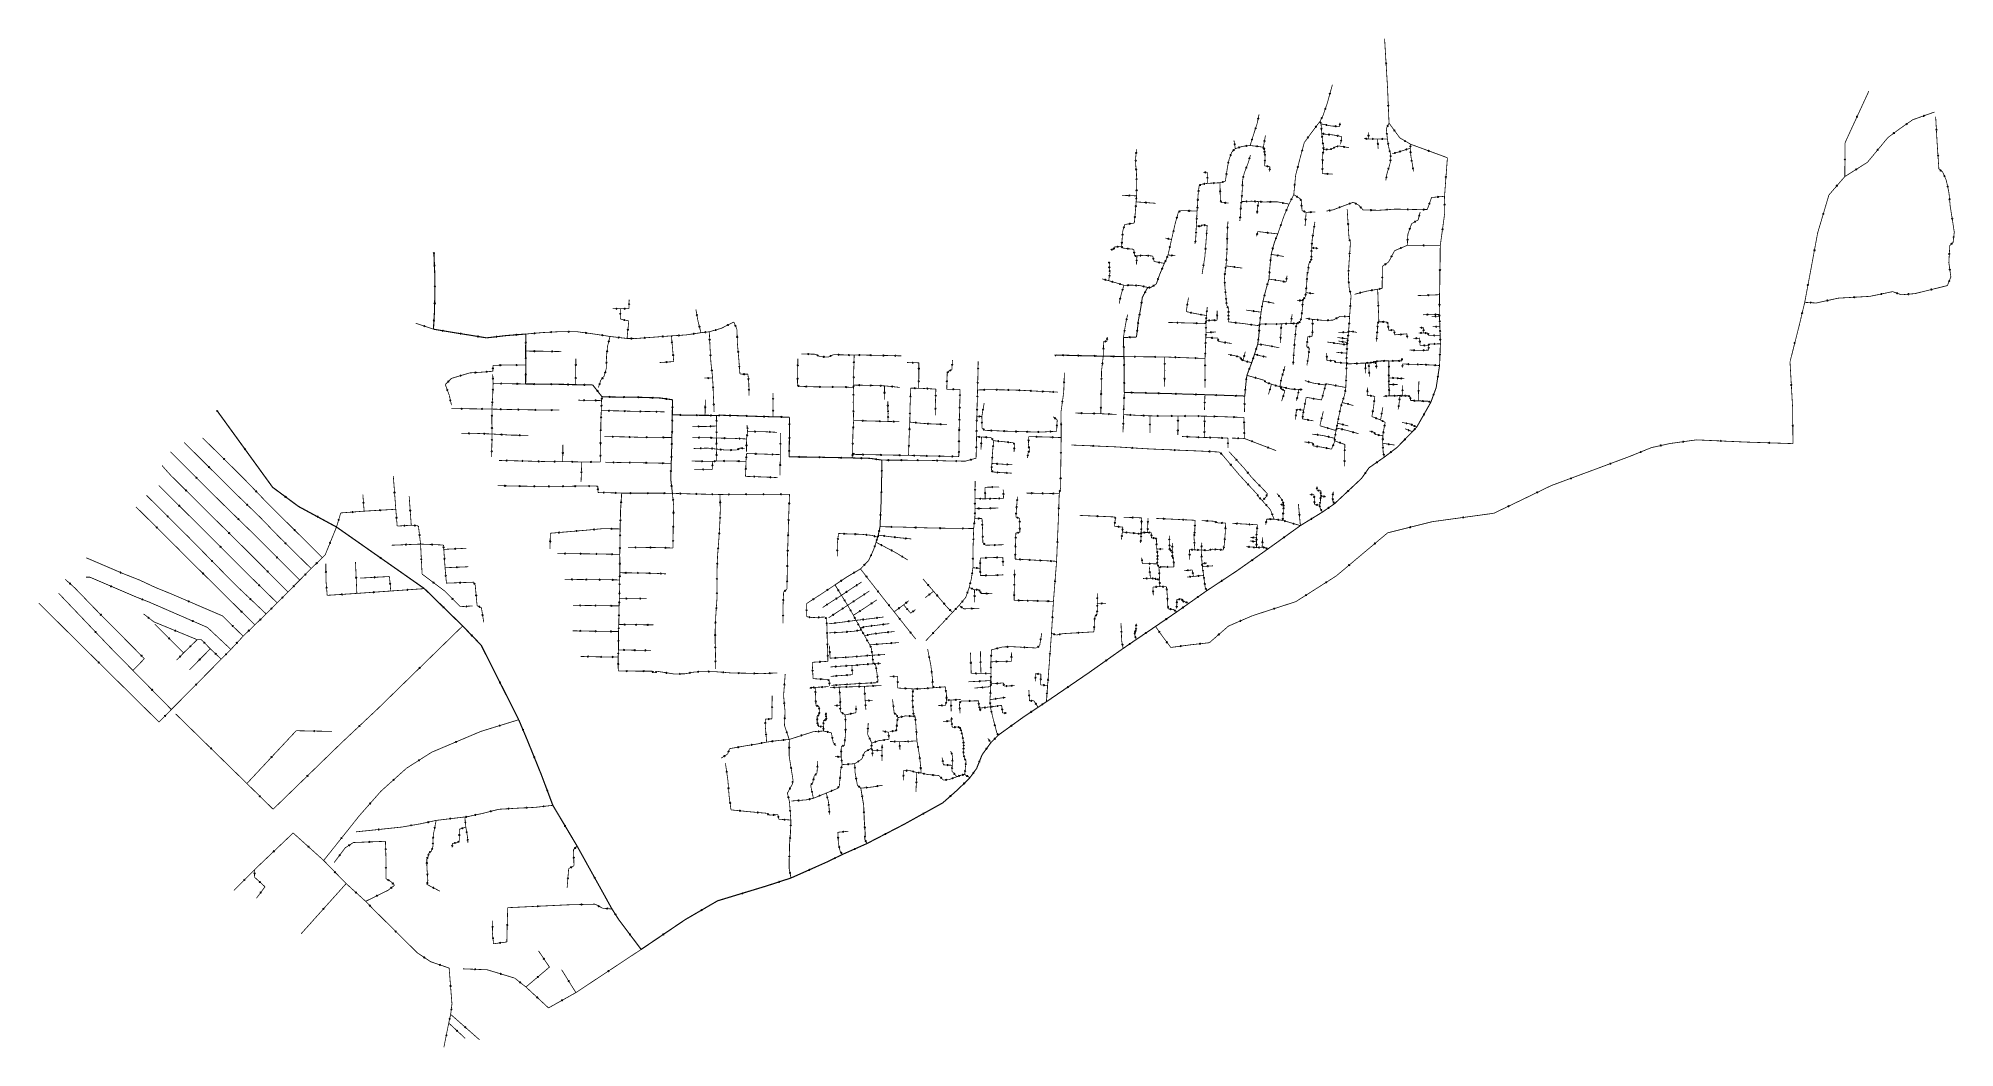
# Model space of a CAD drawing. Extents: x 375002 to 380002, y 2467749 to 2470382.
import ezdxf

# ---------------------------------------------------------------- set-up
doc = ezdxf.new("R2010")
doc.units = 0
doc.header["$MEASUREMENT"] = 0
for name, color, linetype in [('OUTFALL', 7, 'Continuous'), ('PIPE0_225', 7, 'Continuous'), ('PIPE0_300', 7, 'Continuous'), ('PIPE0_400', 7, 'Continuous'), ('PIPE0_600', 7, 'Continuous'), ('PIPE0_750', 7, 'Continuous'), ('PIPE0_900', 7, 'Continuous'), ('PIPE1_050', 7, 'Continuous')]:
    doc.layers.add(name, color=color, linetype=linetype)

# ---------------------------------------------------------------- blocks, each defined once
blk = doc.blocks.new('TRIANGLE')
at = {"color": 0}
blk.add_lwpolyline([(0, 2.5), (-2.5, -2.5), (2.5, -2.5)], close=True, dxfattribs=at)
blk = doc.blocks.new('FLOWARROW')
at = {"color": 0}
blk.add_lwpolyline([(3, 0), (-3, -3), (-0.6, 0), (-3, 3)], close=True, dxfattribs=at)

msp = doc.modelspace()

# ---------------------------------------------------------------- linework, layer by layer
at = {"layer": 'PIPE0_225', "color": 173, "const_width": 2}
for points in [[(378514.2, 2470380.9), (378522, 2470251.6)], [(378365.1, 2470214), (378353.8, 2470181)], [(378378.1, 2470261), (378365.1, 2470214)], [(378522, 2470251.6), (378525.8, 2470160.7)], [(379777.6, 2470244.1), (379715.7, 2470109.9)], [(378186.6, 2470183.6), (378182.1, 2470160.7)], [(378346.4, 2470166.1), (378323.4, 2470135.6)], [(378353.8, 2470181), (378346.4, 2470166.1)], [(378348.5, 2470158.6), (378346.4, 2470166.1)], [(378397.8, 2470162.2), (378397.1, 2470151.9)], [(379892.2, 2470169.5), (379858.7, 2470146.3)], [(379949, 2470189.6), (379892.2, 2470169.5)], [(379951.9, 2470177.2), (379955.7, 2470109.1)], [(378121.3, 2470115.9), (378124.7, 2470094)], [(378173, 2470132.7), (378163.5, 2470102.3)], [(378182.1, 2470160.7), (378173, 2470132.7)], [(378203.4, 2470128.9), (378198.1, 2470097.9)], [(378323.4, 2470135.6), (378304.7, 2470109.9)], [(378350.3, 2470133.9), (378348.5, 2470158.6)], [(378375.8, 2470153), (378348.5, 2470158.6)], [(378358.1, 2470131.9), (378350.3, 2470133.9)], [(378352, 2470116.6), (378350.3, 2470133.9)], [(378354.5, 2470099.8), (378352, 2470116.6)], [(378380.4, 2470129.8), (378358.1, 2470131.9)], [(378397.1, 2470151.9), (378375.8, 2470153)], [(378402.3, 2470125.5), (378380.4, 2470129.8)], [(378399.4, 2470105.3), (378402.3, 2470125.5)], [(378461.3, 2470120.7), (378471.8, 2470119.3)], [(378472.7, 2470136.6), (378471.8, 2470119.3)], [(378471.8, 2470119.3), (378495.9, 2470119.3)], [(378495.9, 2470119.3), (378521.5, 2470119.3)], [(378497.5, 2470093.9), (378495.9, 2470119.3)], [(378518.8, 2470146.7), (378525.8, 2470160.7)], [(378521.5, 2470119.3), (378518.8, 2470146.7)], [(378525.4, 2470095.9), (378521.5, 2470119.3)], [(378525.8, 2470160.7), (378553.9, 2470122.2)], [(378553.9, 2470122.2), (378581.6, 2470105.8)], [(379827.2, 2470122.8), (379773.9, 2470058.4)], [(379858.7, 2470146.3), (379827.2, 2470122.8)], [(377865.1, 2470072.9), (377864.9, 2470051.8)], [(377867, 2470091.9), (377865.1, 2470072.9)], [(378109, 2470067.8), (378104.3, 2470045.7)], [(378115.9, 2470085.6), (378109, 2470067.8)], [(378124.7, 2470094), (378115.9, 2470085.6)], [(378143.4, 2470100), (378124.7, 2470094)], [(378163.5, 2470102.3), (378143.4, 2470100)], [(378164.2, 2470077.3), (378159.1, 2470059.1)], [(378198.1, 2470097.9), (378163.5, 2470102.3)], [(378198.7, 2470094), (378198.1, 2470097.9)], [(378201.3, 2470092.5), (378198.7, 2470094)], [(378200.6, 2470080.1), (378201.3, 2470092.5)], [(378202.7, 2470077.7), (378200.6, 2470080.1)], [(378201.4, 2470049), (378202.7, 2470077.7)], [(378293.4, 2470067.9), (378282.1, 2470024.3)], [(378304.7, 2470109.9), (378293.4, 2470067.9)], [(378352.1, 2470053.7), (378352.7, 2470075.7)], [(378352.7, 2470075.7), (378354.7, 2470091.9)], [(378354.7, 2470091.9), (378354.5, 2470099.8)], [(378371.5, 2470092.3), (378354.7, 2470091.9)], [(378377, 2470093.9), (378371.5, 2470092.3)], [(378387.5, 2470099.3), (378377, 2470093.9)], [(378394.7, 2470101), (378387.5, 2470099.3)], [(378421.3, 2470096.7), (378394.7, 2470101)], [(378529.8, 2470079.7), (378525.4, 2470095.9)], [(378528.8, 2470056.4), (378530.4, 2470070.6)], [(378530.4, 2470070.6), (378529.8, 2470079.7)], [(378534.4, 2470081), (378548.4, 2470084.6)], [(378548.4, 2470084.6), (378561.9, 2470089)], [(378561.9, 2470089), (378581.2, 2470095.1)], [(378581.2, 2470095.1), (378581.6, 2470105.8)], [(378582.9, 2470074.1), (378581.2, 2470095.1)], [(378581.6, 2470105.8), (378678.1, 2470070.3)], [(378587, 2470051.6), (378582.9, 2470074.1)], [(378678.1, 2470070.3), (378670.6, 2469969.7)], [(379715.7, 2470109.9), (379714.8, 2470021.1)], [(379955.7, 2470109.1), (379960.3, 2470041.2)], [(377864.9, 2470051.8), (377867, 2470028.4)], [(377867, 2470028.4), (377867.5, 2469999.9)], [(378041.6, 2470032.4), (378051.7, 2470032)], [(378051.7, 2470032), (378052, 2470003.5)], [(378104.3, 2470045.7), (378098.8, 2470009)], [(378147.8, 2470029.3), (378143.7, 2470010.6)], [(378159.1, 2470059.1), (378147.8, 2470029.3)], [(378214.9, 2470046.8), (378201.4, 2470049)], [(378214.2, 2470034.2), (378214.9, 2470046.8)], [(378282.1, 2470024.3), (378277.3, 2469974.1)], [(378352, 2470028.7), (378352.1, 2470053.7)], [(378378.5, 2470027.6), (378352, 2470028.7)], [(378517.3, 2470011.5), (378520.2, 2470027.9)], [(378520.2, 2470027.9), (378528.8, 2470056.4)], [(378589.7, 2470034.6), (378587, 2470051.6)], [(379714.8, 2470021.1), (379673.4, 2469973.1)], [(379773.9, 2470058.4), (379714.8, 2470021.1)], [(379960.3, 2470041.2), (379970.3, 2470032.9)], [(379970.3, 2470032.9), (379979.7, 2470011.3)], [(377829.4, 2469972.3), (377867.3, 2469970.8)], [(377867.3, 2469970.8), (377866, 2469955.2)], [(377867.5, 2469999.9), (377867.3, 2469970.8)], [(378027.4, 2469970.8), (378026.4, 2469948.9)], [(378030.2, 2469996.5), (378027.4, 2469970.8)], [(378034.6, 2470000.8), (378030.2, 2469996.5)], [(378052, 2470003.5), (378034.6, 2470000.8)], [(378084.9, 2470005.1), (378052, 2470003.5)], [(378098.8, 2470009), (378084.9, 2470005.1)], [(378085.6, 2469961.3), (378084.9, 2470005.1)], [(378142.8, 2469985.3), (378141.1, 2469956)], [(378143.7, 2470010.6), (378142.8, 2469985.3)], [(378277.3, 2469974.1), (378264.9, 2469949.4)], [(378294.2, 2469963.3), (378277.3, 2469974.1)], [(378296.7, 2469958.5), (378294.2, 2469963.3)], [(378625.6, 2469935.4), (378636.8, 2469966.6)], [(378636.8, 2469966.6), (378670.6, 2469969.7)], [(378670.6, 2469969.7), (378671, 2469925.1)], [(379673.4, 2469973.1), (379644, 2469874.1)], [(379979.7, 2470011.3), (379986.7, 2469978.3)], [(379986.7, 2469978.3), (379989.7, 2469945.2)], [(377864.2, 2469931.3), (377861.4, 2469900.1)], [(377866, 2469955.2), (377864.2, 2469931.3)], [(377917, 2469951.5), (377866, 2469955.2)], [(377976.1, 2469927.8), (377968.3, 2469900.2)], [(377981.9, 2469932.4), (377976.1, 2469927.8)], [(378025.1, 2469931.3), (377981.9, 2469932.4)], [(378023, 2469892.1), (378025.1, 2469931.3)], [(378026.4, 2469948.9), (378025.1, 2469931.3)], [(378088.1, 2469953.2), (378085.6, 2469961.3)], [(378107.7, 2469952.3), (378088.1, 2469953.2)], [(378136.5, 2469905.6), (378138.6, 2469924.3)], [(378138.6, 2469924.3), (378139.5, 2469951.3)], [(378139.5, 2469951.3), (378141.1, 2469956)], [(378141.1, 2469956), (378167.4, 2469957)], [(378167.4, 2469957), (378185.5, 2469956)], [(378181.7, 2469924.8), (378182, 2469935)], [(378182, 2469935), (378185.5, 2469956)], [(378185.5, 2469956), (378198.2, 2469955.1)], [(378198.2, 2469955.1), (378234.1, 2469955.4)], [(378234.1, 2469955.4), (378264.9, 2469949.4)], [(378251.4, 2469917.4), (378235.5, 2469871.6)], [(378264.9, 2469949.4), (378251.4, 2469917.4)], [(378298.9, 2469932.4), (378296.7, 2469958.5)], [(378309.5, 2469928), (378298.9, 2469932.4)], [(378306.8, 2469891.9), (378309.5, 2469928)], [(378333.9, 2469928.9), (378309.5, 2469928)], [(378362.4, 2469931.2), (378380.5, 2469934.6)], [(378380.5, 2469934.6), (378414.5, 2469947.5)], [(378414.5, 2469947.5), (378432.6, 2469954.2)], [(378416.6, 2469935.9), (378421.5, 2469859.2)], [(378432.6, 2469954.2), (378446.6, 2469946.8)], [(378446.6, 2469946.8), (378458.3, 2469934)], [(378458.3, 2469934), (378499.7, 2469933.3)], [(378499.7, 2469933.3), (378543, 2469936.3)], [(378543, 2469936.3), (378607.3, 2469935)], [(378607, 2469928.8), (378601.9, 2469908.3)], [(378607.3, 2469935), (378625.6, 2469935.4)], [(378671, 2469925.1), (378659.6, 2469841.8)], [(379989.7, 2469945.2), (380000.5, 2469876.4)], [(377831.4, 2469880.5), (377829.6, 2469859)], [(377836.5, 2469896.2), (377831.4, 2469880.5)], [(377861.4, 2469900.1), (377836.5, 2469896.2)], [(377968.3, 2469900.2), (377958.4, 2469857)], [(378021.5, 2469858.9), (378023, 2469892.1)], [(378036.2, 2469891.5), (378023, 2469892.1)], [(378036.8, 2469894.9), (378036.2, 2469891.5)], [(378051.5, 2469894.1), (378036.8, 2469894.9)], [(378048.5, 2469853.7), (378051.5, 2469894.1)], [(378103.5, 2469871.9), (378103.4, 2469845)], [(378105.6, 2469904.7), (378103.5, 2469871.9)], [(378180.4, 2469865), (378183.2, 2469877.8)], [(378183.2, 2469877.8), (378235.5, 2469871.6)], [(378328.4, 2469876.7), (378325.4, 2469857)], [(378332.5, 2469903.2), (378328.4, 2469876.7)], [(378574.9, 2469870.8), (378573.6, 2469841.9)], [(378584.8, 2469898.4), (378574.9, 2469870.8)], [(378601.9, 2469908.3), (378584.8, 2469898.4)], [(379644, 2469874.1), (379627.2, 2469783.4)], [(380000.5, 2469876.4), (379997.4, 2469849.4)], [(377799, 2469830.4), (377807.8, 2469830.6)], [(377807.8, 2469830.6), (377808.7, 2469837.6)], [(377808.7, 2469837.6), (377828.3, 2469838.7)], [(377829.6, 2469859), (377828.3, 2469838.7)], [(377828.3, 2469838.7), (377829.9, 2469834.9)], [(377829.9, 2469834.9), (377859.8, 2469831.4)], [(377859.8, 2469831.4), (377862.2, 2469813.7)], [(377862.2, 2469813.7), (377868.1, 2469814.3)], [(377866.7, 2469791.3), (377868.1, 2469814.3)], [(377868.1, 2469814.3), (377887.3, 2469815.7)], [(377887.3, 2469815.7), (377909.2, 2469814)], [(377909.2, 2469814), (377913.1, 2469799.6)], [(377942.6, 2469860.7), (377958.4, 2469857)], [(377949.2, 2469816.6), (377945, 2469805.6)], [(377958.4, 2469857), (377949.2, 2469816.6)], [(377968.1, 2469814.6), (377949.2, 2469816.6)], [(378019.6, 2469845.3), (378021.5, 2469858.9)], [(378038.2, 2469767.3), (378045.5, 2469813.1)], [(378045.5, 2469813.1), (378048.5, 2469853.7)], [(378102.6, 2469818.3), (378100.5, 2469788.1)], [(378103.4, 2469845), (378102.6, 2469818.3)], [(378251.5, 2469812.7), (378218.4, 2469818.3)], [(378324, 2469835.1), (378323, 2469817.8)], [(378323, 2469817.8), (378323.3, 2469806.2)], [(378325.4, 2469857), (378324, 2469835.1)], [(378331.7, 2469834.8), (378324, 2469835.1)], [(378340.9, 2469833.9), (378331.7, 2469834.8)], [(378425.2, 2469849.9), (378421.1, 2469790.8)], [(378421.5, 2469859.2), (378425.2, 2469849.9)], [(378524.7, 2469798.4), (378540.3, 2469827.8)], [(378540.3, 2469827.8), (378573.6, 2469841.9)], [(378573.6, 2469841.9), (378659.6, 2469841.8)], [(379988.8, 2469841.4), (379986.3, 2469796.8)], [(379997.4, 2469849.4), (379988.8, 2469841.4)], [(377798.3, 2469774.1), (377794.5, 2469749.6)], [(377795, 2469799), (377796.1, 2469794)], [(377796.1, 2469794), (377796.1, 2469775)], [(377796.1, 2469775), (377798.3, 2469774.1)], [(377913.1, 2469799.6), (377939.6, 2469794.8)], [(377945, 2469805.6), (377939.6, 2469794.8)], [(378098.7, 2469778.1), (378096.6, 2469755.9)], [(378100.5, 2469788.1), (378098.7, 2469778.1)], [(378143.1, 2469782.4), (378100.5, 2469788.1)], [(378259.7, 2469763), (378257.2, 2469745.9)], [(378312.3, 2469767), (378311, 2469740.6)], [(378314.2, 2469772.5), (378312.3, 2469767)], [(378316.8, 2469793.9), (378314.2, 2469772.5)], [(378322.3, 2469802.4), (378316.8, 2469793.9)], [(378323.3, 2469806.2), (378322.3, 2469802.4)], [(378421.1, 2469790.8), (378419.8, 2469759.5)], [(378508, 2469729.6), (378508.1, 2469786.9)], [(378508.1, 2469786.9), (378524.7, 2469798.4)], [(379627.2, 2469783.4), (379610.3, 2469693)], [(379986.3, 2469796.8), (379991.6, 2469759.5)], [(377777.2, 2469754.4), (377794.5, 2469749.6)], [(377794.5, 2469749.6), (377814.4, 2469743.8)], [(377814.4, 2469743.8), (377834.1, 2469737.7)], [(377821.7, 2469689.9), (377827.4, 2469715.5)], [(377827.4, 2469715.5), (377834.1, 2469737.7)], [(377834.1, 2469737.7), (377856.5, 2469737.9)], [(377856.5, 2469737.9), (377876, 2469736.8)], [(377876, 2469736.8), (377896.2, 2469732)], [(378096.6, 2469755.9), (378097.7, 2469731.8)], [(378097.7, 2469731.8), (378100.7, 2469706.8)], [(378244.4, 2469748.9), (378212.5, 2469753.8)], [(378257.2, 2469745.9), (378244.4, 2469748.9)], [(378309, 2469718.5), (378307.2, 2469707.1)], [(378311, 2469740.6), (378309, 2469718.5)], [(378330.5, 2469715.4), (378309, 2469718.5)], [(378419.8, 2469759.5), (378421.7, 2469731.6)], [(378421.7, 2469731.6), (378426.7, 2469710.2)], [(378435.7, 2469714), (378466.5, 2469722.1)], [(378466.5, 2469722.1), (378496.2, 2469727.3)], [(378496.2, 2469727.3), (378508, 2469729.6)], [(378499.3, 2469642.4), (378496.2, 2469727.3)], [(378600.1, 2469710.7), (378657.7, 2469713)], [(379839.6, 2469721), (379780.3, 2469708.7)], [(379862.5, 2469712.8), (379839.6, 2469721)], [(379897.9, 2469715.9), (379862.5, 2469712.8)], [(379982.5, 2469736.8), (379897.9, 2469715.9)], [(379991.6, 2469759.5), (379982.5, 2469736.8)], [(376500.7, 2469676.3), (376520.3, 2469676.3)], [(376520.3, 2469676.3), (376520.1, 2469649.6)], [(376542.7, 2469676.3), (376520.3, 2469676.3)], [(376543.4, 2469699.8), (376542.7, 2469676.3)], [(376717.5, 2469674.7), (376722.8, 2469644.9)], [(378002.6, 2469705.2), (377996.7, 2469668.9)], [(377996.7, 2469668.9), (378022.5, 2469663.3)], [(378022.5, 2469663.3), (378049.6, 2469658.7)], [(378051.6, 2469680.9), (378049.6, 2469658.7)], [(378077.4, 2469671.5), (378077.3, 2469646.2)], [(378100.7, 2469706.8), (378100.9, 2469697.1)], [(378100.9, 2469697.1), (378102.6, 2469684.7)], [(378102.6, 2469684.7), (378107.5, 2469674.8)], [(378107.5, 2469674.8), (378106.4, 2469660.7)], [(378153.4, 2469672.8), (378192, 2469667.4)], [(378226.8, 2469690.6), (378197, 2469696.4)], [(378273.1, 2469662.1), (378269.5, 2469637.8)], [(378285.9, 2469698.2), (378301.2, 2469697.6)], [(378299.6, 2469676.3), (378297.6, 2469653.2)], [(378301.2, 2469697.6), (378299.6, 2469676.3)], [(378301.5, 2469700.5), (378301.2, 2469697.6)], [(378307.2, 2469707.1), (378301.5, 2469700.5)], [(378426.7, 2469710.2), (378423, 2469656.2)], [(379610.3, 2469693), (379596.6, 2469635.5)], [(379640.4, 2469691.4), (379610.3, 2469693)], [(379697.6, 2469704), (379640.4, 2469691.4)], [(379780.3, 2469708.7), (379697.6, 2469704)], [(375986.5, 2469638.6), (376032.8, 2469623.1)], [(376317.4, 2469614.2), (376274, 2469610.4)], [(376362, 2469616.6), (376317.4, 2469614.2)], [(376408.7, 2469616.3), (376362, 2469616.6)], [(376452.3, 2469610.4), (376408.7, 2469616.3)], [(376520.1, 2469649.6), (376542.4, 2469644.7)], [(376542.4, 2469644.7), (376537.9, 2469598.8)], [(376730.7, 2469613.9), (376692.1, 2469608.1)], [(376722.8, 2469644.9), (376730.7, 2469613.9)], [(376752.5, 2469616.3), (376730.7, 2469613.9)], [(376784.5, 2469625.6), (376752.5, 2469616.3)], [(376754.4, 2469575.2), (376752.5, 2469616.3)], [(376816.5, 2469641.7), (376784.5, 2469625.6)], [(376824.5, 2469622.9), (376816.5, 2469641.7)], [(376826, 2469583.2), (376824.5, 2469622.9)], [(377838.4, 2469635.4), (377832.8, 2469601.3)], [(377843.7, 2469661), (377838.4, 2469635.4)], [(377948.9, 2469640.7), (377999.7, 2469639.3)], [(377999.7, 2469639.3), (378048, 2469637.9)], [(378048.2, 2469614.7), (378047.9, 2469601.2)], [(378048.3, 2469644.8), (378048, 2469637.9)], [(378048, 2469637.9), (378048.2, 2469614.7)], [(378074.2, 2469615.7), (378061.2, 2469615), (378048.2, 2469614.7)], [(378049.6, 2469658.7), (378048.3, 2469644.8)], [(378064.1, 2469646.7), (378048.3, 2469644.8)], [(378077.3, 2469646.2), (378064.1, 2469646.7)], [(378107.8, 2469656), (378106.3, 2469642.2)], [(378106.3, 2469642.2), (378145.9, 2469637.7)], [(378106.4, 2469660.7), (378107.8, 2469656)], [(378145.9, 2469637.7), (378187.6, 2469632)], [(378219.5, 2469636.3), (378188.3, 2469636.7)], [(378244.7, 2469637), (378219.5, 2469636.3)], [(378241.9, 2469586.9), (378244, 2469615.9)], [(378244, 2469615.9), (378244.7, 2469637)], [(378269.5, 2469637.8), (378244.7, 2469637)], [(378284, 2469638.3), (378269.5, 2469637.8)], [(378280.1, 2469596.4), (378282.9, 2469622.3)], [(378282.9, 2469622.3), (378284, 2469638.3)], [(378289.8, 2469638.8), (378284, 2469638.3)], [(378293.8, 2469643.2), (378289.8, 2469638.8)], [(378297.6, 2469653.2), (378293.8, 2469643.2)], [(378308.7, 2469651.8), (378326.2, 2469648.7)], [(378326.7, 2469626.1), (378325, 2469603.9)], [(378326.2, 2469648.7), (378326.7, 2469626.1)], [(378326.2, 2469648.7), (378354.3, 2469646)], [(378354.3, 2469646), (378379.4, 2469646.6)], [(378379.4, 2469646.6), (378398.6, 2469656.6)], [(378420, 2469614.7), (378393.5, 2469615.1)], [(378398.6, 2469656.6), (378423, 2469656.2)], [(378420, 2469614.7), (378418.5, 2469597.6)], [(378420.4, 2469618.4), (378420, 2469614.7)], [(378423, 2469656.2), (378420.4, 2469618.4)], [(378420.4, 2469618.4), (378442.4, 2469614.6)], [(378494.1, 2469607.4), (378495.6, 2469622.4)], [(378495.6, 2469622.4), (378496.1, 2469638.4)], [(378496.1, 2469638.4), (378499.3, 2469642.4)], [(378520.9, 2469642), (378499.3, 2469642.4)], [(378522.6, 2469638.2), (378520.9, 2469642)], [(378525.2, 2469620.3), (378522.6, 2469638.2)], [(378538.8, 2469621.1), (378525.2, 2469620.3)], [(378540.7, 2469608.3), (378538.8, 2469621.1)], [(378616.1, 2469613), (378603.4, 2469613.4)], [(378605.9, 2469627.2), (378616.1, 2469626.6)], [(378614.5, 2469660.6), (378637.3, 2469662)], [(378616.1, 2469626.6), (378616.1, 2469613)], [(378616.1, 2469613), (378627.7, 2469612.9)], [(378627.7, 2469612.9), (378628.2, 2469607.1)], [(378637, 2469656.5), (378657.3, 2469656.5)], [(378637.3, 2469662), (378656.9, 2469661.2)], [(378639.3, 2469629.7), (378658.5, 2469629.5)], [(379596.6, 2469635.5), (379571.9, 2469537.9)], [(376318, 2469565.6), (376273.3, 2469565.9)], [(376366.2, 2469564.6), (376318, 2469565.6)], [(376493.3, 2469604.1), (376452.3, 2469610.4)], [(376484.3, 2469552.1), (376487.1, 2469578.8)], [(376487.1, 2469578.8), (376493.3, 2469604.1)], [(376537.9, 2469598.8), (376493.3, 2469604.1)], [(376559.2, 2469598.6), (376537.9, 2469598.8)], [(376607.4, 2469602.2), (376559.2, 2469598.6)], [(376653.7, 2469605.6), (376607.4, 2469602.2)], [(376692.1, 2469608.1), (376653.7, 2469605.6)], [(376656.6, 2469572.9), (376653.7, 2469605.6)], [(376659.6, 2469538.5), (376656.6, 2469572.9)], [(376756.7, 2469535.8), (376754.4, 2469575.2)], [(376829.4, 2469545.9), (376826, 2469583.2)], [(377781.3, 2469591.3), (377780.2, 2469552.7)], [(377789.8, 2469591.4), (377781.3, 2469591.3)], [(377790.7, 2469603), (377789.8, 2469591.4)], [(378046.8, 2469572.4), (378045.9, 2469546.7)], [(378047.9, 2469601.2), (378046.8, 2469572.4)], [(378079.8, 2469599.7), (378047.9, 2469601.2)], [(378080.2, 2469591.2), (378079.8, 2469599.7)], [(378115.2, 2469585.7), (378080.2, 2469591.2)], [(378150.8, 2469564.2), (378145.1, 2469541.5)], [(378199.9, 2469582.2), (378183.3, 2469584.1)], [(378239.8, 2469574.5), (378199.9, 2469582.2)], [(378276.3, 2469543.6), (378277.9, 2469567.4)], [(378277.9, 2469567.4), (378280.1, 2469596.4)], [(378313.8, 2469603.1), (378310.9, 2469577.3)], [(378310.9, 2469577.3), (378317.9, 2469574)], [(378325, 2469603.9), (378313.8, 2469603.1)], [(378317.9, 2469574), (378315.7, 2469553.3)], [(378400.4, 2469584.3), (378364.4, 2469589.7)], [(378415.7, 2469560.4), (378388.5, 2469562.7)], [(378418.5, 2469597.6), (378391.5, 2469601.4)], [(378417.3, 2469588.2), (378393.6, 2469592.3)], [(378416.5, 2469582.3), (378400.4, 2469584.3)], [(378416.5, 2469582.3), (378415.7, 2469560.4)], [(378417.3, 2469588.2), (378416.5, 2469582.3)], [(378418.5, 2469597.6), (378417.3, 2469588.2)], [(378493.3, 2469590.8), (378494.1, 2469607.4)], [(378572.5, 2469610.9), (378540.7, 2469608.3)], [(378573.7, 2469598.9), (378572.5, 2469610.9)], [(378603.5, 2469567.6), (378579.2, 2469568.6)], [(378588.9, 2469599.4), (378605.8, 2469599.5)], [(378629.3, 2469568.4), (378603.5, 2469567.6)], [(378605.8, 2469599.5), (378606.6, 2469580.7)], [(378606.6, 2469580.7), (378629.4, 2469580.7)], [(378628.2, 2469607.1), (378659.1, 2469606.7)], [(378629.4, 2469580.7), (378629.3, 2469568.4)], [(378629.4, 2469584.5), (378659.9, 2469584.8)], [(378629.4, 2469580.7), (378629.4, 2469584.5)], [(376157, 2469510.8), (376187.6, 2469513.2)], [(376187.6, 2469513.2), (376188.5, 2469528.6)], [(376188.5, 2469528.6), (376226.4, 2469529.8)], [(376226.4, 2469529.8), (376273.8, 2469529.5)], [(376403.9, 2469512.4), (376403.8, 2469478.2)], [(376404.4, 2469546.4), (376403.9, 2469512.4)], [(376478.3, 2469501.1), (376483.6, 2469520.2)], [(376483.6, 2469520.2), (376484.3, 2469552.1)], [(376622.9, 2469536), (376659.6, 2469538.5)], [(376761.2, 2469495.7), (376756.7, 2469535.8)], [(376832.4, 2469505.9), (376829.4, 2469545.9)], [(376983.4, 2469546.4), (376983.2, 2469511.1)], [(376992.7, 2469558.6), (377029.6, 2469557.7)], [(377029.6, 2469557.7), (377041, 2469551.4)], [(377041, 2469551.4), (377062.6, 2469550.2)], [(377062.6, 2469550.2), (377076.5, 2469556.7)], [(377076.5, 2469556.7), (377103.7, 2469556)], [(377103.7, 2469556), (377130.5, 2469555.4)], [(377129.4, 2469517.5), (377129, 2469477.2)], [(377130.5, 2469555.4), (377129.4, 2469517.5)], [(377156.3, 2469555.5), (377130.5, 2469555.4)], [(377190.6, 2469554.9), (377156.3, 2469555.5)], [(377222.1, 2469554.2), (377190.6, 2469554.9)], [(377253.3, 2469553.4), (377222.1, 2469554.2)], [(377268.4, 2469536.1), (377299.2, 2469535.3)], [(377299.2, 2469535.3), (377299.1, 2469504.7)], [(377375.8, 2469513), (377373.1, 2469507.5)], [(377385.3, 2469517.6), (377375.8, 2469513)], [(377386.9, 2469542.3), (377385.3, 2469517.6)], [(377454, 2469539.2), (377453.2, 2469501.5)], [(377775.1, 2469473), (377775.8, 2469514.3)], [(377775.8, 2469514.3), (377780.2, 2469552.7)], [(377890.6, 2469551), (377834.4, 2469551.5)], [(377940.3, 2469550.6), (377890.6, 2469551)], [(377939.5, 2469473.3), (377940.8, 2469515)], [(377940.8, 2469515), (377940.3, 2469550.6)], [(377995.5, 2469548.5), (377940.3, 2469550.6)], [(378045.9, 2469546.7), (377995.5, 2469548.5)], [(378045.8, 2469510.8), (378045.9, 2469546.7)], [(378106.3, 2469557.2), (378121.7, 2469554.3)], [(378121.7, 2469554.3), (378137.9, 2469549.8)], [(378137.9, 2469549.8), (378141, 2469543)], [(378141, 2469543), (378145.1, 2469541.5)], [(378145.1, 2469541.5), (378167.6, 2469535.6)], [(378189.7, 2469553.7), (378175, 2469558.2)], [(378206.2, 2469550.3), (378189.7, 2469553.7)], [(378254.2, 2469526.2), (378248.8, 2469506.3)], [(378275.6, 2469530.2), (378276.3, 2469543.6)], [(378315.7, 2469553.3), (378311.5, 2469528.4)], [(378363.7, 2469540.8), (378363.3, 2469560.7)], [(378384.3, 2469540.6), (378363.7, 2469540.8)], [(378385.9, 2469536.1), (378384.3, 2469540.6)], [(378414.9, 2469534.5), (378385.9, 2469536.1)], [(378414.9, 2469534.5), (378414.3, 2469507.9)], [(378415.7, 2469560.4), (378414.9, 2469534.5)], [(378464.4, 2469534.8), (378464.2, 2469507.6)], [(378473.4, 2469535.3), (378473.6, 2469519)], [(378473.6, 2469519), (378474.7, 2469499.6)], [(378488.5, 2469538.5), (378492.6, 2469532.1)], [(378492.6, 2469532.1), (378492.7, 2469520)], [(378525.5, 2469540.3), (378544.4, 2469540.4)], [(378544.4, 2469540.4), (378559.5, 2469540.4)], [(378559.5, 2469540.4), (378559.7, 2469547.7)], [(378560.8, 2469532.2), (378560.7, 2469523)], [(378560.8, 2469532.2), (378592.8, 2469531.2)], [(378592.8, 2469531.2), (378609.8, 2469531)], [(378609.8, 2469531), (378635.6, 2469529.7)], [(378635.6, 2469529.7), (378657.6, 2469528.2)], [(379571.9, 2469537.9), (379578.8, 2469417.1)], [(376063.7, 2469478.6), (376079.8, 2469494.7)], [(376074.1, 2469450.7), (376063.7, 2469478.6)], [(376079.8, 2469494.7), (376127.7, 2469509)], [(376127.7, 2469509), (376157, 2469510.8)], [(376187.4, 2469505.5), (376188.6, 2469481.2)], [(376187.4, 2469449.7), (376188.6, 2469481.2)], [(376188.6, 2469481.2), (376230.6, 2469480.7)], [(376230.6, 2469480.7), (376273.2, 2469480.2)], [(376463.3, 2469471.1), (376469.1, 2469489.4)], [(376469.1, 2469489.4), (376478.3, 2469501.1)], [(376739.4, 2469495.5), (376761.2, 2469495.7)], [(376763.3, 2469447.6), (376761.2, 2469495.7)], [(376853.3, 2469505.6), (376832.4, 2469505.9)], [(376855.6, 2469481.4), (376853.3, 2469505.6)], [(376856.1, 2469449.5), (376855.6, 2469481.4)], [(376983.2, 2469511.1), (376982.3, 2469476.1)], [(376982.3, 2469476.1), (376988.5, 2469474)], [(376988.5, 2469474), (377023.4, 2469472.8)], [(377023.4, 2469472.8), (377059.1, 2469472.3)], [(377059.1, 2469472.3), (377090.1, 2469472.4)], [(377090.1, 2469472.4), (377128.6, 2469471.3)], [(377128.6, 2469471.3), (377127.9, 2469431.9)], [(377129, 2469477.2), (377128.6, 2469471.3)], [(377157.5, 2469476.8), (377129, 2469477.2)], [(377189.1, 2469475.7), (377157.5, 2469476.8)], [(377209.5, 2469475.3), (377189.1, 2469475.7)], [(377209.8, 2469439.6), (377209.5, 2469475.3)], [(377249.5, 2469471.2), (377209.5, 2469475.3)], [(377278, 2469469.2), (377276.4, 2469425)], [(377298.8, 2469469), (377278, 2469469.2)], [(377299.1, 2469504.7), (377298.8, 2469469)], [(377343.6, 2469466.8), (377298.8, 2469469)], [(377342.5, 2469433.5), (377343.6, 2469466.8)], [(377373.1, 2469507.5), (377372, 2469466.3)], [(377372, 2469466.3), (377406.7, 2469466.4)], [(377406.7, 2469466.4), (377406.1, 2469434.7)], [(377452.3, 2469464.6), (377451.4, 2469429.7)], [(377453.2, 2469501.5), (377452.3, 2469464.6)], [(377486.7, 2469465.3), (377452.3, 2469464.6)], [(377517.2, 2469464.8), (377486.7, 2469465.3)], [(377547.2, 2469464.3), (377517.2, 2469464.8)], [(377575.4, 2469463.1), (377547.2, 2469464.3)], [(377606.4, 2469461.4), (377575.4, 2469463.1)], [(377678.9, 2469510), (377677.1, 2469458.7)], [(377774.4, 2469434.9), (377775.1, 2469473)], [(378045.7, 2469470.7), (378045.8, 2469510.8)], [(378199.3, 2469490), (378155, 2469502.7)], [(378204.9, 2469484.1), (378199.3, 2469490)], [(378219.1, 2469479.5), (378204.9, 2469484.1)], [(378211.2, 2469452.8), (378219.1, 2469479.5)], [(378240.9, 2469473), (378219.1, 2469479.5)], [(378247.3, 2469503.3), (378240.9, 2469473)], [(378244.9, 2469472.8), (378240.9, 2469473)], [(378243.2, 2469466.9), (378244.9, 2469472.8)], [(378254.3, 2469463), (378243.2, 2469466.9)], [(378269.1, 2469466.8), (378244.9, 2469472.8)], [(378245.6, 2469435.3), (378254.3, 2469463)], [(378248.8, 2469506.3), (378247.3, 2469503.3)], [(378290.2, 2469465.8), (378269.1, 2469466.8)], [(378288, 2469450.6), (378290.2, 2469465.8)], [(378300, 2469465.7), (378290.2, 2469465.8)], [(378326.4, 2469482.7), (378306.2, 2469489)], [(378360.1, 2469477.3), (378326.4, 2469482.7)], [(378360.1, 2469477.3), (378355.6, 2469460.9)], [(378361.2, 2469480.8), (378360.1, 2469477.3)], [(378413, 2469470.9), (378361.2, 2469480.8)], [(378413, 2469470.9), (378410.2, 2469453.1)], [(378414.3, 2469507.9), (378413, 2469470.9)], [(378470, 2469470.9), (378468.8, 2469450.4)], [(378525.2, 2469495.8), (378546.6, 2469495.8)], [(378548.5, 2469478.8), (378525.6, 2469478.8)], [(378546.6, 2469495.8), (378549.8, 2469494.4)], [(378549.8, 2469494.4), (378565.9, 2469494.6)], [(378561.7, 2469476.6), (378561.1, 2469449.5)], [(378601.9, 2469435.9), (378603.8, 2469488.1)], [(376079.9, 2469424.9), (376074.1, 2469450.7)], [(376079.1, 2469416), (376134, 2469415.3)], [(376134, 2469415.3), (376185.4, 2469414.6)], [(376185.1, 2469380.9), (376185.4, 2469414.6)], [(376185.4, 2469414.6), (376187.4, 2469449.7)], [(376230.5, 2469413.5), (376185.4, 2469414.6)], [(376277.3, 2469412.8), (376230.5, 2469413.5)], [(376320.2, 2469412.1), (376277.3, 2469412.8)], [(376361.5, 2469412), (376320.2, 2469412.1)], [(376410.4, 2469437.8), (376441.2, 2469437.4)], [(376441.2, 2469437.4), (376471.2, 2469436.8)], [(376470.6, 2469410.4), (376471.2, 2469436.8)], [(376471.2, 2469436.8), (376472.5, 2469446.9)], [(376742, 2469439.4), (376741.5, 2469398.3)], [(376765.1, 2469407.4), (376763.3, 2469447.6)], [(376918.9, 2469456.4), (376918.8, 2469425.8)], [(376918.8, 2469425.8), (376918.8, 2469394.5)], [(377127.9, 2469431.9), (377129, 2469384.7)], [(377218.3, 2469434.8), (377218.2, 2469411.8)], [(377276.4, 2469425), (377275.5, 2469380.7)], [(377342.1, 2469398.2), (377342.5, 2469433.5)], [(377406.1, 2469434.7), (377405.3, 2469401.1)], [(377451.4, 2469429.7), (377450.5, 2469395.7)], [(377469.6, 2469430.3), (377463.5, 2469395.2)], [(377637, 2469459.8), (377606.4, 2469461.4)], [(377661.7, 2469458.8), (377637, 2469459.8)], [(377677.1, 2469458.7), (377670.2, 2469408.4)], [(377773.8, 2469402.5), (377774.4, 2469434.9)], [(377833.3, 2469400.1), (377834.2, 2469429.1)], [(377834.2, 2469429.1), (377835.1, 2469458.1)], [(378044.3, 2469411.9), (378045.5, 2469452.2)], [(378148.7, 2469407.3), (378149.5, 2469448.6)], [(378286.2, 2469414.5), (378283.9, 2469410.2)], [(378284.4, 2469436.5), (378288, 2469450.6)], [(378303.2, 2469411.4), (378286.2, 2469414.5)], [(378309.7, 2469445.3), (378303.2, 2469411.4)], [(378349.8, 2469438.5), (378309.7, 2469445.3)], [(378355.6, 2469460.9), (378349.8, 2469438.5)], [(378399.5, 2469418.5), (378395.8, 2469400.1)], [(378403.5, 2469431.8), (378399.5, 2469418.5)], [(378410.2, 2469453.1), (378403.5, 2469431.8)], [(378403.5, 2469431.8), (378432.7, 2469423.9)], [(378468.8, 2469450.4), (378488.7, 2469447.9)], [(378485.8, 2469422.4), (378481.1, 2469395.1)], [(378488.7, 2469447.9), (378485.8, 2469422.4)], [(378503.8, 2469386.1), (378509.6, 2469419.2)], [(378526.1, 2469449.3), (378511, 2469447.9)], [(378552.3, 2469431.2), (378549.6, 2469414)], [(378554.3, 2469449.7), (378552.3, 2469431.2)], [(379578.8, 2469417.1), (379579.6, 2469324.5)], [(376185.9, 2469349.6), (376185.1, 2469380.9)], [(376469.2, 2469343.2), (376469.5, 2469376.6)], [(376469.5, 2469376.6), (376470.6, 2469410.4)], [(376510.8, 2469410.1), (376470.6, 2469410.4)], [(376551.8, 2469408.9), (376510.8, 2469410.1)], [(376593.1, 2469408.3), (376551.8, 2469408.9)], [(376635.7, 2469407.3), (376593.1, 2469408.3)], [(376708.4, 2469369.5), (376740.7, 2469369.1)], [(376740.7, 2469369.1), (376771.6, 2469370.4)], [(376771.6, 2469370.4), (376771.2, 2469398.1)], [(376771.4, 2469339.1), (376771.6, 2469370.4)], [(376851, 2469373.3), (376852.3, 2469355.8)], [(377129, 2469384.7), (377127, 2469348.5)], [(377175.5, 2469383.5), (377129, 2469384.7)], [(377218.9, 2469382.3), (377175.5, 2469383.5)], [(377218.2, 2469411.8), (377219, 2469404.8)], [(377219, 2469404.8), (377218.9, 2469382.3)], [(377247.9, 2469381.7), (377218.9, 2469382.3)], [(377275.5, 2469380.7), (377273.9, 2469342.9)], [(377305.9, 2469377.5), (377275.5, 2469380.7)], [(377339.8, 2469375.5), (377305.9, 2469377.5)], [(377372.2, 2469374.7), (377339.8, 2469375.5)], [(377404.6, 2469372.7), (377404, 2469347.1)], [(377405.3, 2469401.1), (377404.6, 2469372.7)], [(377450, 2469372.3), (377449.7, 2469342.5)], [(377450.5, 2469395.7), (377450, 2469372.3)], [(377463.5, 2469395.2), (377450.5, 2469395.7)], [(377464.1, 2469364.2), (377463.5, 2469395.2)], [(377471.9, 2469359.1), (377464.1, 2469364.2)], [(377649.4, 2469394.6), (377660.2, 2469386.5)], [(377660.2, 2469386.5), (377658.6, 2469356.8)], [(377670.2, 2469408.4), (377670.5, 2469340.3)], [(377707.4, 2469404.2), (377740.1, 2469403.6)], [(377740.1, 2469403.6), (377773.8, 2469402.5)], [(377815.6, 2469400.7), (377773.8, 2469402.5)], [(377831.8, 2469353.6), (377833.3, 2469400.1)], [(377868.6, 2469398.4), (377833.3, 2469400.1)], [(377902.3, 2469396.9), (377868.6, 2469398.4)], [(377902, 2469352.4), (377902.3, 2469396.9)], [(377941.3, 2469396.7), (377902.3, 2469396.9)], [(377975.3, 2469396.6), (377941.3, 2469396.7)], [(377974.8, 2469346.7), (377975.1, 2469372.2)], [(377975.1, 2469372.2), (377975.3, 2469396.6)], [(378012, 2469396.4), (377975.3, 2469396.6)], [(378045, 2469396.2), (378012, 2469396.4)], [(378043.7, 2469340.5), (378044.3, 2469369.9)], [(378044.3, 2469369.9), (378045, 2469396.2)], [(378095, 2469394.6), (378045, 2469396.2)], [(378147.5, 2469392.8), (378095, 2469394.6)], [(378147.9, 2469367.1), (378147.5, 2469392.8)], [(378148.5, 2469337.9), (378147.9, 2469367.1)], [(378283.9, 2469410.2), (378281.9, 2469387.4)], [(378301, 2469400.9), (378300.1, 2469389)], [(378300.1, 2469389), (378328.2, 2469383.9)], [(378303.2, 2469411.4), (378301, 2469400.9)], [(378345.4, 2469371.2), (378354.3, 2469408.5)], [(378387.6, 2469358.5), (378345.4, 2469371.2)], [(378388.9, 2469365.3), (378387.6, 2469358.5)], [(378391.3, 2469377.8), (378388.9, 2469365.3)], [(378388.9, 2469365.3), (378416.9, 2469358.7)], [(378395.8, 2469400.1), (378391.3, 2469377.8)], [(378391.3, 2469377.8), (378419.5, 2469370.6)], [(378481.1, 2469395.1), (378503.8, 2469386.1)], [(378503.8, 2469386.1), (378515.8, 2469380)], [(378512.4, 2469362.7), (378509.7, 2469345.3)], [(378515.8, 2469380), (378512.4, 2469362.7)], [(378559.4, 2469379.9), (378584, 2469375.1)], [(378567.6, 2469363.3), (378586.8, 2469355.7)], [(378584, 2469375.1), (378586.4, 2469372.4)], [(378586.4, 2469372.4), (378598.5, 2469368.3)], [(375382.5, 2469327.6), (375512.6, 2469198.1)], [(375430.7, 2469339.3), (375514.2, 2469257), (375542.2, 2469229)], [(376105.4, 2469351.4), (376146, 2469351.1)], [(376146, 2469351.1), (376185.9, 2469349.6)], [(376184.6, 2469289.6), (376185.1, 2469319.5)], [(376185.1, 2469319.5), (376185.9, 2469349.6)], [(376235, 2469346.7), (376185.9, 2469349.6)], [(376280.2, 2469346), (376235, 2469346.7)], [(376370.5, 2469322), (376370.1, 2469277.5)], [(376468.2, 2469310.1), (376469.2, 2469343.2)], [(376478.8, 2469342.7), (376523, 2469342.3)], [(376523, 2469342.3), (376567, 2469341.2)], [(376567, 2469341.2), (376611, 2469340.8)], [(376611, 2469340.8), (376655, 2469340.4)], [(376708.6, 2469340.2), (376742.9, 2469340.3)], [(376711.7, 2469311.8), (376749.5, 2469312.8)], [(376742.9, 2469340.3), (376771.4, 2469339.1)], [(376749.5, 2469312.8), (376770.9, 2469310.4)], [(376770.9, 2469310.4), (376771.4, 2469339.1)], [(376812.4, 2469338.3), (376771.4, 2469339.1)], [(376849.7, 2469336.7), (376812.4, 2469338.3)], [(376831.7, 2469312.6), (376824.3, 2469307.7)], [(376844.5, 2469312.4), (376831.7, 2469312.6)], [(376849.5, 2469303.5), (376849.7, 2469336.7)], [(376852.3, 2469355.8), (376849.7, 2469336.7)], [(376890.9, 2469355.8), (376852.3, 2469355.8)], [(376929.3, 2469354), (376890.9, 2469355.8)], [(376938.1, 2469351.8), (376937.9, 2469295.9)], [(377127, 2469348.5), (377126.2, 2469299.7)], [(377273.9, 2469342.9), (377272.2, 2469294)], [(377403.8, 2469313.9), (377403.5, 2469291)], [(377404, 2469347.1), (377403.8, 2469313.9)], [(377449.7, 2469342.5), (377448.5, 2469286.5)], [(377462.6, 2469341.7), (377449.7, 2469342.5)], [(377461.4, 2469308.8), (377462.6, 2469341.7)], [(377487.1, 2469340.6), (377462.6, 2469341.7)], [(377504.7, 2469357.9), (377471.9, 2469359.1)], [(377494.3, 2469332.2), (377487.1, 2469340.6)], [(377491.6, 2469304.3), (377494.3, 2469332.2)], [(377517.6, 2469329.8), (377494.3, 2469332.2)], [(377537.8, 2469356.6), (377504.7, 2469357.9)], [(377545.9, 2469326.6), (377517.6, 2469329.8)], [(377567.2, 2469355.8), (377537.8, 2469356.6)], [(377548.6, 2469322.5), (377545.9, 2469326.6)], [(377547.6, 2469302.7), (377548.6, 2469322.5)], [(377595.6, 2469355), (377567.2, 2469355.8)], [(377585, 2469323.8), (377585.8, 2469342.6)], [(377587.8, 2469306.5), (377585, 2469323.8)], [(377585.8, 2469342.6), (377626.5, 2469342)], [(377625.9, 2469355), (377595.6, 2469355)], [(377658.6, 2469356.8), (377625.9, 2469355)], [(377626.5, 2469342), (377670.5, 2469340.3)], [(377670.5, 2469340.3), (377669.4, 2469260.4)], [(377696.8, 2469320.9), (377812, 2469316.1)], [(377812, 2469316.1), (377901.3, 2469310.6)], [(377985.7, 2469343.1), (378014, 2469341.8)], [(378014, 2469341.8), (378043.7, 2469340.5)], [(378073.7, 2469339.9), (378043.7, 2469340.5)], [(378105.4, 2469338.8), (378073.7, 2469339.9)], [(378105.4, 2469312.7), (378105.4, 2469338.8)], [(378116.3, 2469338.9), (378148.5, 2469337.9)], [(378187.9, 2469322.8), (378148.5, 2469337.9)], [(378231.5, 2469306.1), (378187.9, 2469322.8)], [(378327.8, 2469326.2), (378304.5, 2469328.9)], [(378353.2, 2469345.7), (378326.1, 2469349.2)], [(378327.4, 2469318.7), (378327.8, 2469326.2)], [(378350.7, 2469315.2), (378327.4, 2469318.7)], [(378375.8, 2469310), (378350.7, 2469315.2)], [(378383.7, 2469338.4), (378353.2, 2469345.7)], [(378384.6, 2469331.4), (378375.8, 2469310)], [(378387.6, 2469358.5), (378383.7, 2469338.4)], [(378383.7, 2469338.4), (378384.6, 2469331.4)], [(378384.6, 2469331.4), (378410.5, 2469322.3)], [(378410.5, 2469322.3), (378410.1, 2469293)], [(378416.9, 2469358.7), (378446.3, 2469350.4)], [(378487.9, 2469353.6), (378474.8, 2469357.4)], [(378488.8, 2469348.6), (378487.9, 2469353.6)], [(378509.7, 2469345.3), (378488.8, 2469348.6)], [(378509.7, 2469345.3), (378509.4, 2469325.3)], [(378509.4, 2469325.3), (378510.6, 2469301.6)], [(378509.4, 2469325.3), (378540.4, 2469320.8)], [(379210.4, 2469314.1), (379154, 2469291.2)], [(379258.2, 2469324.7), (379210.4, 2469314.1)], [(379327.7, 2469334.3), (379258.2, 2469324.7)], [(379454.7, 2469328.6), (379327.7, 2469334.3)], [(379579.6, 2469324.5), (379454.7, 2469328.6)], [(375324.9, 2469267.3), (375333.3, 2469257.4), (375347.3, 2469242), (375451.7, 2469138.3)], [(375346.5, 2469303.1), (375482.9, 2469167.4)], [(376203.9, 2469280.5), (376244.5, 2469279.7)], [(376244.5, 2469279.7), (376286.3, 2469278.7)], [(376286.3, 2469278.7), (376328.9, 2469277.6)], [(376328.9, 2469277.6), (376370.1, 2469277.5)], [(376370.1, 2469277.5), (376419.7, 2469276.7)], [(376417.9, 2469224), (376419.7, 2469276.7)], [(376419.7, 2469276.7), (376468.5, 2469276.5)], [(376468.5, 2469276.5), (376468.2, 2469310.1)], [(376481.6, 2469276), (376523.9, 2469275.1)], [(376523.9, 2469275.1), (376566.6, 2469274.8)], [(376566.6, 2469274.8), (376610.1, 2469273.8)], [(376610.1, 2469273.8), (376653.2, 2469273.1)], [(376706.4, 2469279), (376761.2, 2469278.1)], [(376760.2, 2469257.1), (376761.2, 2469278.1)], [(376761.2, 2469278.1), (376771.9, 2469279.1)], [(376792.9, 2469307.9), (376770.9, 2469310.4)], [(376771.9, 2469279.1), (376770.9, 2469310.4)], [(376809.9, 2469279.2), (376771.9, 2469279.1)], [(376824.3, 2469307.7), (376792.9, 2469307.9)], [(376848.3, 2469278.2), (376809.9, 2469279.2)], [(376846.9, 2469239), (376848.3, 2469278.2)], [(376849.7, 2469298.7), (376848.3, 2469278.2)], [(376896.4, 2469297.1), (376849.7, 2469298.7)], [(376937.9, 2469295.9), (376896.4, 2469297.1)], [(376936.7, 2469242.2), (376937.9, 2469295.9)], [(377131.2, 2469296.3), (377126.2, 2469299.7)], [(377175.4, 2469295.6), (377131.2, 2469296.3)], [(377225.1, 2469294.6), (377175.4, 2469295.6)], [(377235.2, 2469281.4), (377202.9, 2469281.5)], [(377272.2, 2469294), (377225.1, 2469294.6)], [(377271.7, 2469281.2), (377235.2, 2469281.4)], [(377320.5, 2469281), (377271.7, 2469281.2)], [(377301.2, 2469292.8), (377272.2, 2469294)], [(377337, 2469292.1), (377301.2, 2469292.8)], [(377372.4, 2469279.4), (377320.5, 2469281)], [(377368.7, 2469291.6), (377337, 2469292.1)], [(377403.5, 2469291), (377368.7, 2469291.6)], [(377420.4, 2469278.7), (377372.4, 2469279.4)], [(377448.5, 2469286.5), (377420.4, 2469278.7)], [(377488.5, 2469254.6), (377489.7, 2469272.8)], [(377489.7, 2469272.8), (377491.6, 2469304.3)], [(377515.5, 2469271), (377489.7, 2469272.8)], [(377543.1, 2469269.3), (377515.5, 2469271)], [(377582.3, 2469286.8), (377584.3, 2469300.7)], [(377584.3, 2469300.7), (377587.8, 2469306.5)], [(377901.3, 2469310.6), (378033, 2469305.1)], [(378033, 2469305.1), (378083.3, 2469302.6)], [(378083.3, 2469302.6), (378092, 2469294.2)], [(378092, 2469294.2), (378134.1, 2469244.1)], [(378108.4, 2469303.6), (378147.5, 2469260.6)], [(378410.1, 2469293), (378409.8, 2469265.3)], [(378510.6, 2469301.6), (378513.5, 2469289.3)], [(379154, 2469291.2), (379051.4, 2469253)], [(375316.2, 2469215.3), (375423.3, 2469109.1)], [(375542.2, 2469229), (375542.2, 2469229), (375598.5, 2469170.5)], [(375928.1, 2469240), (375934.6, 2469153.2)], [(376200.1, 2469215), (376239, 2469213.8)], [(376239, 2469213.8), (376276.5, 2469213.4)], [(376276.5, 2469213.4), (376315.6, 2469212.8)], [(376315.6, 2469212.8), (376353.1, 2469213.1)], [(376353.1, 2469213.1), (376389.4, 2469213.2)], [(376389.4, 2469213.2), (376417, 2469214)], [(376417, 2469214), (376461.5, 2469213.6)], [(376461.5, 2469213.6), (376462.3, 2469196.9)], [(376713, 2469257.6), (376760.2, 2469257.1)], [(376891.5, 2469237.6), (376846.9, 2469239)], [(376931.1, 2469235.8), (376891.5, 2469237.6)], [(377446.2, 2469226.8), (377445.5, 2469180.8)], [(377492.6, 2469250.4), (377488.5, 2469254.6)], [(377515.7, 2469248.7), (377492.6, 2469250.4)], [(377541, 2469247.4), (377515.7, 2469248.7)], [(377669.4, 2469260.4), (377668.9, 2469207.7)], [(378134.1, 2469244.1), (378182.6, 2469191.5)], [(378147.5, 2469260.6), (378167.4, 2469236.4)], [(378167.4, 2469236.4), (378208.6, 2469193.8)], [(378337.9, 2469212.9), (378337.6, 2469202.5)], [(378949.2, 2469215.1), (378875.1, 2469179.2)], [(379051.4, 2469253), (378949.2, 2469215.1)], [(375284.2, 2469189.6), (375394.8, 2469079.8)], [(375482.9, 2469167.4), (375565.7, 2469086.8)], [(375512.6, 2469198.1), (375581.7, 2469131.3)], [(375598.5, 2469170.5), (375743, 2469027)], [(375848.6, 2469191.6), (375852, 2469148.3)], [(375969.5, 2469186.8), (375974.9, 2469111.6)], [(376462.3, 2469196.9), (376492.8, 2469196.3)], [(376492.8, 2469196.3), (376523.9, 2469195.5)], [(376659.5, 2469162.3), (376656.3, 2469194.8)], [(376697.4, 2469193.5), (376656.3, 2469194.8)], [(376658.6, 2469126.3), (376659.5, 2469162.3)], [(376739, 2469192.6), (376697.4, 2469193.5)], [(376780.5, 2469191.8), (376739, 2469192.6)], [(376825.8, 2469192.3), (376780.5, 2469191.8)], [(376781.1, 2469151.3), (376780.5, 2469191.8)], [(376870.8, 2469192.2), (376825.8, 2469192.3)], [(376916.3, 2469192.4), (376870.8, 2469192.2)], [(376961.8, 2469192.5), (376916.3, 2469192.4)], [(376960, 2469145.8), (376961.8, 2469192.5)], [(377445.5, 2469180.8), (377445.5, 2469155)], [(377472.3, 2469180.5), (377445.5, 2469180.8)], [(377508.7, 2469211.6), (377471.9, 2469210.6)], [(377471.9, 2469210.6), (377472.3, 2469180.5)], [(377496.6, 2469181.3), (377472.3, 2469180.5)], [(377520.2, 2469182), (377496.6, 2469181.3)], [(377519.2, 2469204.2), (377520.2, 2469182)], [(377554.9, 2469167.4), (377553.6, 2469150.5)], [(377556.4, 2469186.4), (377554.9, 2469167.4)], [(377579.2, 2469195.4), (377608.8, 2469195)], [(377608.8, 2469195), (377635.5, 2469194.6)], [(377635.5, 2469194.6), (377665.5, 2469193.9)], [(377665.5, 2469193.9), (377662.7, 2469117.5)], [(377668.9, 2469207.7), (377665.5, 2469193.9)], [(378182.6, 2469191.5), (378184.7, 2469186.1)], [(378184.7, 2469186.1), (378195, 2469175.8)], [(378204.4, 2469184.4), (378195, 2469175.8)], [(378195, 2469175.8), (378216.5, 2469152)], [(378208.6, 2469193.8), (378204.4, 2469184.4)], [(378233.6, 2469194.3), (378244.4, 2469181.2)], [(378241.8, 2469165.2), (378250.8, 2469165.7)], [(378244.4, 2469181.2), (378248.9, 2469173.7)], [(378248.9, 2469173.7), (378250.8, 2469165.7)], [(378250.8, 2469165.7), (378250.8, 2469159)], [(378289.4, 2469166.9), (378294.5, 2469110.6)], [(378318.5, 2469191.6), (378330, 2469191.1)], [(378330, 2469191.1), (378331, 2469178.4)], [(378331, 2469178.4), (378331.6, 2469165.1)], [(378331.6, 2469165.1), (378344.9, 2469164.1)], [(378337.6, 2469202.5), (378347.9, 2469201.6)], [(378347, 2469175.2), (378344.9, 2469164.1)], [(378344.9, 2469164.1), (378345.8, 2469156.8)], [(378347.4, 2469189.3), (378347, 2469175.2)], [(378347.9, 2469201.6), (378347.4, 2469189.3)], [(378347.4, 2469189.3), (378350.1, 2469187.7)], [(378350.1, 2469187.7), (378361.2, 2469185.7)], [(378380.3, 2469198.9), (378378.9, 2469185.5)], [(378378.9, 2469185.5), (378379.2, 2469174.2)], [(378379.2, 2469174.2), (378383.6, 2469167.7)], [(378875.1, 2469179.2), (378799.1, 2469142.8)], [(375256.6, 2469159.6), (375366, 2469051.2)], [(375451.7, 2469138.3), (375547.8, 2469043.5)], [(375581.7, 2469131.3), (375626.9, 2469084.3), (375713.7, 2468998.6)], [(375791, 2469143.7), (375779.9, 2469106.9)], [(375852, 2469148.3), (375791, 2469143.7)], [(375934.6, 2469153.2), (375852, 2469148.3)], [(375938.2, 2469109.4), (375934.6, 2469153.2)], [(376658.1, 2469090.1), (376658.6, 2469126.3)], [(376779.7, 2469110.8), (376781.1, 2469151.3)], [(376958.7, 2469105.7), (376960, 2469145.8)], [(377445.3, 2469129.5), (377442.2, 2469103.1)], [(377445.5, 2469155), (377445.3, 2469129.5)], [(377464.1, 2469129), (377445.3, 2469129.5)], [(377464, 2469155.4), (377445.5, 2469155)], [(377506.3, 2469156.4), (377464, 2469155.4)], [(377465.5, 2469097.4), (377464.1, 2469129)], [(377553.6, 2469150.5), (377552.3, 2469133)], [(377552.3, 2469133), (377562, 2469129.7)], [(377562, 2469129.7), (377562.4, 2469111.5)], [(377662.7, 2469117.5), (377658.5, 2469017.5)], [(377719, 2469137.2), (377812.1, 2469133.1)], [(377811.5, 2469126.6), (377809.7, 2469109)], [(377811.5, 2469126.6), (377812.1, 2469133.1)], [(377833.9, 2469132.4), (377880.3, 2469130.8)], [(377879.8, 2469110), (377880.3, 2469130.8)], [(377897.1, 2469130.2), (377896.3, 2469110.1)], [(377918.7, 2469129.3), (377957.8, 2469127.5)], [(377957.8, 2469127.5), (378020, 2469124.5)], [(378020, 2469124.5), (378019, 2469096.3)], [(378036.8, 2469123.6), (378067.6, 2469122.1)], [(378067.6, 2469122.1), (378080.9, 2469117.3)], [(378080.9, 2469117.3), (378099.6, 2469117.7)], [(378098.4, 2469089.3), (378099.6, 2469117.7)], [(378116.7, 2469116.6), (378141.9, 2469115.1)], [(378141.9, 2469115.1), (378182.2, 2469112.7)], [(378182.2, 2469112.7), (378180.9, 2469094.3)], [(378204.1, 2469112.8), (378206.5, 2469127.5)], [(378206.5, 2469127.5), (378225.7, 2469127.5)], [(378216.5, 2469152), (378225.7, 2469127.5)], [(378225.7, 2469127.5), (378248.4, 2469124.1)], [(378249, 2469131.5), (378248.4, 2469124.1)], [(378248.4, 2469124.1), (378260.2, 2469120.8)], [(378250.1, 2469152.2), (378249, 2469131.5)], [(378250.8, 2469159), (378250.1, 2469152.2)], [(378260.2, 2469120.8), (378294.5, 2469110.6)], [(378345.8, 2469156.8), (378351.8, 2469145.7)], [(378638.9, 2469120.9), (378522.1, 2469091.7)], [(378799.1, 2469142.8), (378638.9, 2469120.9)], [(375394.8, 2469079.8), (375515.5, 2468956.7)], [(375423.3, 2469109.1), (375458.4, 2469074.1), (375489.2, 2469043.3), (375531.8, 2469000.4)], [(375565.7, 2469086.8), (375683.9, 2468968.4)], [(375743, 2469027), (375743, 2469027), (375750.2, 2469034), (375779.9, 2469106.9)], [(375923.7, 2469059.4), (375999.2, 2469062.4)], [(375974.9, 2469111.6), (375938.2, 2469109.4)], [(375993.6, 2469109.8), (375974.9, 2469111.6)], [(375999.2, 2469062.4), (375993.6, 2469109.8)], [(376003.2, 2468984.2), (375999.2, 2469062.4)], [(376059, 2469060), (375999.2, 2469062.4)], [(376336.9, 2469049.5), (376337.7, 2469090.7)], [(376337.7, 2469090.7), (376383.8, 2469094.6)], [(376383.8, 2469094.6), (376430, 2469098.5)], [(376430, 2469098.5), (376474.8, 2469102.7)], [(376474.8, 2469102.7), (376519.9, 2469102)], [(376518.9, 2469035.6), (376519.5, 2469068.8)], [(376519.5, 2469068.8), (376519.9, 2469102)], [(376657.5, 2469052.3), (376658.1, 2469090.1)], [(376774, 2469031.6), (376777.1, 2469070.9)], [(376777.1, 2469070.9), (376779.7, 2469110.8)], [(376956.2, 2469025.2), (376957.5, 2469065.3)], [(376957.5, 2469065.3), (376958.7, 2469105.7)], [(377086.3, 2469062.2), (377089.6, 2469090.1)], [(377086.6, 2469030.7), (377086.3, 2469062.2)], [(377089.6, 2469090.1), (377119.1, 2469088.7)], [(377119.1, 2469088.7), (377148.6, 2469088)], [(377148.6, 2469088), (377177, 2469085.1)], [(377177, 2469085.1), (377191.6, 2469080.5)], [(377214.5, 2469052.9), (377187.5, 2469067.1)], [(377223.4, 2469081.7), (377193.3, 2469085.8)], [(377257.4, 2469106.7), (377197.9, 2469107.8)], [(377249.5, 2469078.8), (377223.4, 2469081.7)], [(377279.7, 2469075.8), (377249.5, 2469078.8)], [(377323.4, 2469104.6), (377257.4, 2469106.7)], [(377385.1, 2469103.5), (377323.4, 2469104.6)], [(377442.2, 2469103.1), (377385.1, 2469103.5)], [(377440.4, 2469047.7), (377442.2, 2469103.1)], [(377466.1, 2469066.5), (377465.5, 2469097.4)], [(377473.3, 2469059.4), (377466.1, 2469066.5)], [(377551.5, 2469066.1), (377551, 2469046)], [(377552.2, 2469091.3), (377551.5, 2469066.1)], [(377562.7, 2469093.3), (377552.2, 2469091.3)], [(377562.4, 2469111.5), (377562.7, 2469093.3)], [(377809.7, 2469109), (377831.3, 2469106.6)], [(377827.4, 2469074.1), (377830.1, 2469093.9)], [(377831.3, 2469106.6), (377830.1, 2469093.9)], [(377830.1, 2469093.9), (377851.7, 2469091.5)], [(377851.7, 2469091.5), (377867.5, 2469090.6)], [(377867.5, 2469090.6), (377879.1, 2469088.6)], [(377878.7, 2469076.2), (377877.5, 2469065.4)], [(377879.1, 2469088.6), (377878.7, 2469076.2)], [(377879.1, 2469092.4), (377879.8, 2469110)], [(377879.1, 2469092.4), (377896.1, 2469092.7)], [(377879.1, 2469088.6), (377879.1, 2469092.4)], [(377896.3, 2469110.1), (377896.1, 2469092.7)], [(377896.1, 2469092.7), (377905.7, 2469092.3)], [(377905.7, 2469092.3), (377906.1, 2469078.1)], [(377906.1, 2469078.1), (377917.9, 2469078)], [(377919, 2469073.9), (377917.9, 2469078)], [(377920, 2469049.6), (377919, 2469073.9)], [(377952.4, 2469084.5), (377952.8, 2469063.9)], [(377952.8, 2469063.9), (377953.6, 2469052.8)], [(377960.4, 2469045.7), (377960.4, 2469065)], [(378018.4, 2469087.7), (378016.9, 2469083.4)], [(378016.9, 2469083.4), (378019, 2469047.4)], [(378019, 2469096.3), (378018.4, 2469087.7)], [(378037.4, 2469065.7), (378035.8, 2469046.8)], [(378095.9, 2469059.9), (378098.4, 2469089.3)], [(378162.7, 2469070.6), (378180, 2469068.4)], [(378163.6, 2469079.9), (378180.1, 2469079)], [(378180.1, 2469079), (378180, 2469068.4)], [(378180, 2469068.4), (378180, 2469053.2)], [(378180.9, 2469094.3), (378180.1, 2469079)], [(378196.2, 2469080.1), (378194.7, 2469054)], [(378522.1, 2469091.7), (378455, 2469035.5)], [(375126.9, 2469026.7), (375222.8, 2468985.6), (375267.2, 2468968.1), (375306.8, 2468949.5)], [(375366, 2469051.2), (375396.3, 2469020.6), (375498, 2468919.9)], [(375547.8, 2469043.5), (375653.3, 2468937.5)], [(375713.7, 2468998.6), (375713.7, 2468998.6), (375743, 2469027)], [(375829.4, 2469015.3), (375833, 2468933.7)], [(376059.8, 2469048.6), (376059, 2469060)], [(376119, 2469051.5), (376059.8, 2469048.6)], [(376063.1, 2469000.7), (376059.8, 2469048.6)], [(376355.8, 2469037.7), (376396.8, 2469037.4)], [(376396.8, 2469037.4), (376437.8, 2469036.9)], [(376437.8, 2469036.9), (376478.9, 2469036.3)], [(376478.9, 2469036.3), (376518.9, 2469035.6)], [(376519.2, 2468987.6), (376518.9, 2469035.6)], [(376540.4, 2469053.8), (376579.7, 2469053.7)], [(376579.7, 2469053.7), (376619.1, 2469053.3)], [(376619.1, 2469053.3), (376657.5, 2469052.3)], [(376772.6, 2468991.9), (376774, 2469031.6)], [(376955.8, 2468985.2), (376956.2, 2469025.2)], [(377241.2, 2469038.7), (377214.5, 2469052.9)], [(377270.4, 2469020.8), (377241.2, 2469038.7)], [(377440.2, 2469000.8), (377440.4, 2469047.7)], [(377459.3, 2469025.9), (377459.1, 2468999.1)], [(377487.8, 2469027.1), (377459.3, 2469025.9)], [(377520.3, 2469060.7), (377473.3, 2469059.4)], [(377518.2, 2469028.1), (377487.8, 2469027.1)], [(377519.1, 2469005), (377518.2, 2469028.1)], [(377551, 2469046), (377550.3, 2469023.2)], [(377550.3, 2469023.2), (377576.4, 2469021.8)], [(377576.4, 2469021.8), (377601.6, 2469020.5)], [(377601.6, 2469020.5), (377630.1, 2469019)], [(377630.1, 2469019), (377658.5, 2469017.5)], [(377658.5, 2469017.5), (377650.3, 2468913.1)], [(377880.4, 2469027.1), (377882.2, 2469011.6)], [(377922.3, 2469033.9), (377920, 2469049.6)], [(377920, 2469049.6), (377937, 2469049.4)], [(377921, 2469010.8), (377921.3, 2469017.6)], [(377921.3, 2469017.6), (377921.7, 2469028.5)], [(377921.7, 2469028.5), (377922.3, 2469033.9)], [(377953.6, 2469052.8), (377953.3, 2469045.8)], [(377953.3, 2469045.8), (377960.4, 2469045.7)], [(377960.4, 2469045.7), (377960.4, 2469035.4)], [(377960.4, 2469035.4), (377960.4, 2469027.2)], [(377960.4, 2469027.2), (377964, 2469026)], [(377964, 2469026), (377964.5, 2469002.8)], [(378005.2, 2469048.1), (378019, 2469047.4)], [(378005.9, 2469021.4), (378005.2, 2469048.1)], [(378019, 2469047.4), (378035.8, 2469046.8)], [(378035.8, 2469046.8), (378054.3, 2469046.2)], [(378035.8, 2469046.8), (378037.9, 2469011.8)], [(378037.9, 2469011.8), (378051, 2469012.9)], [(378054.3, 2469046.2), (378064.8, 2469049.1)], [(378064.8, 2469049.1), (378079.5, 2469048.1)], [(378079.5, 2469048.1), (378093.2, 2469047.1)], [(378093.2, 2469047.1), (378095.9, 2469059.9)], [(378153.8, 2469055.5), (378168.1, 2469054.8)], [(378168.1, 2469054.8), (378180, 2469053.2)], [(378180, 2469053.2), (378194.7, 2469054)], [(378194.7, 2469054), (378203.3, 2469053.3)], [(378203.3, 2469053.3), (378208.7, 2469048.9)], [(378455, 2469035.5), (378388, 2468979.2)], [(375071.9, 2468970.7), (375097.6, 2468947.6)], [(375126.6, 2468976.2), (375136.5, 2468976.1), (375257.2, 2468924.4)], [(375531.8, 2469000.4), (375625.1, 2468909)], [(375653.3, 2468937.5), (375683.9, 2468968.4)], [(375683.9, 2468968.4), (375683.9, 2468968.4), (375713.7, 2468998.6)], [(375752, 2469011.7), (375752.4, 2468967.4)], [(375752.4, 2468967.4), (375755.6, 2468928.7)], [(375840.9, 2468973.6), (375918, 2468977.8)], [(375918, 2468977.8), (375921.4, 2468940)], [(376062, 2468940.1), (376003.2, 2468984.2)], [(376124, 2469003.3), (376063.1, 2469000.7)], [(376066.7, 2468960.5), (376063.1, 2469000.7)], [(376137.5, 2468963), (376066.7, 2468960.5)], [(376141.7, 2468955.9), (376137.5, 2468963)], [(376375.3, 2468970.7), (376414.1, 2468970)], [(376414.1, 2468970), (376449.3, 2468969.6)], [(376449.3, 2468969.6), (376483.6, 2468969.5)], [(376483.6, 2468969.5), (376518.7, 2468968.9)], [(376518.5, 2468947.2), (376518.7, 2468968.9)], [(376518.7, 2468968.9), (376519.2, 2468987.6)], [(376549.5, 2468987.3), (376519.2, 2468987.6)], [(376581.9, 2468986.8), (376549.5, 2468987.3)], [(376611.8, 2468986), (376581.9, 2468986.8)], [(376639.5, 2468984.7), (376611.8, 2468986)], [(376772.3, 2468951.9), (376772.6, 2468991.9)], [(376955.2, 2468944.9), (376955.8, 2468985.2)], [(377149.9, 2468963.5), (377123.5, 2468946.4)], [(377177.4, 2468958.2), (377146.9, 2468997.6)], [(377310, 2468971.4), (377337.5, 2468939.4)], [(377430.4, 2468949.1), (377436.3, 2468972.6)], [(377436.3, 2468972.6), (377440.2, 2469000.8)], [(377459.1, 2468999.1), (377440.2, 2469000.8)], [(377459.5, 2468980.4), (377459.1, 2468999.1)], [(377489, 2468980.8), (377459.5, 2468980.4)], [(377519.6, 2468982.2), (377489, 2468980.8)], [(377548.4, 2468969.5), (377548, 2468942.2)], [(377549.3, 2468996), (377548.4, 2468969.5)], [(377882.2, 2469011.6), (377921, 2469010.8)], [(377903.4, 2468973.1), (377883.6, 2468972.7)], [(377903.4, 2468973.1), (377900.4, 2469003.9)], [(377914.9, 2468972.7), (377903.4, 2468973.1)], [(377919.6, 2468970.5), (377914.9, 2468972.7)], [(377927.2, 2468970.3), (377919.6, 2468970.5)], [(377925.8, 2469001.1), (377921, 2469010.8)], [(377925.8, 2469001.1), (377931, 2469003)], [(377925.8, 2469001.1), (377927.2, 2468970.3)], [(377927.2, 2468970.3), (377927.9, 2468951.6)], [(377964.5, 2469002.8), (377931, 2469003)], [(377991.4, 2468992.9), (378012.4, 2468994.8)], [(377998.7, 2468976.3), (378015.5, 2468978)], [(378012.4, 2468994.8), (378015.5, 2468978)], [(378015.5, 2468978), (378042.2, 2468980.6)], [(378037.9, 2469011.8), (378038.6, 2469003.9)], [(378038.6, 2469003.9), (378066.3, 2469005.7)], [(378042.2, 2468980.6), (378038.6, 2469003.9)], [(378042.2, 2468980.6), (378043.8, 2468966.7)], [(378043.8, 2468966.7), (378046.2, 2468949.4)], [(378388, 2468979.2), (378335.5, 2468945.9)], [(375054.8, 2468934.3), (375190.3, 2468792.1), (375248.9, 2468732.6)], [(375097.6, 2468947.6), (375097.6, 2468947.6), (375148.5, 2468894.8), (375233.8, 2468808.7)], [(375257.2, 2468924.4), (375257.2, 2468924.4), (375290.6, 2468911.3)], [(375306.8, 2468949.5), (375306.8, 2468949.5), (375346, 2468933.6), (375482.3, 2468875.1)], [(375498, 2468919.9), (375498, 2468919.9), (375566.9, 2468851.7)], [(375515.5, 2468956.7), (375596.3, 2468880.2)], [(375625.1, 2468909), (375625.1, 2468909), (375653.3, 2468937.5)], [(375755.6, 2468928.7), (375833, 2468933.7)], [(375833, 2468933.7), (375921.4, 2468940)], [(375921.4, 2468940), (376009.2, 2468946.2)], [(376102.8, 2468899.1), (376062, 2468940.1)], [(376146.7, 2468901.6), (376141.7, 2468955.9)], [(376517.2, 2468901.2), (376517.8, 2468920)], [(376517.8, 2468920), (376518.5, 2468947.2)], [(376554.3, 2468920.1), (376517.8, 2468920)], [(376589.5, 2468920.3), (376554.3, 2468920.1)], [(376769.3, 2468874), (376772.3, 2468917.6)], [(376772.3, 2468917.6), (376772.3, 2468951.9)], [(376944.7, 2468896.5), (376946.3, 2468937)], [(376946.3, 2468937), (376955.2, 2468944.9)], [(377006.4, 2468907.3), (377042, 2468930.4)], [(377042, 2468930.4), (377080.4, 2468956)], [(377048.3, 2468897), (377071.1, 2468912.1)], [(377071.1, 2468912.1), (377097.2, 2468928.7)], [(377123.5, 2468946.4), (377097.2, 2468928.7)], [(377113.4, 2468902.7), (377097.2, 2468928.7)], [(377143.3, 2468922.4), (377113.4, 2468902.7)], [(377170.1, 2468940), (377143.3, 2468922.4)], [(377190, 2468917.1), (377161.1, 2468897.9)], [(377207.5, 2468919.8), (377177.4, 2468958.2)], [(377234.7, 2468885.8), (377207.5, 2468919.8)], [(377272.7, 2468914.7), (377259.5, 2468903.9)], [(377315.9, 2468922.6), (377337.5, 2468939.4)], [(377337.5, 2468939.4), (377356.2, 2468917.3)], [(377356.2, 2468917.3), (377374.5, 2468895.8)], [(377404.2, 2468902.7), (377421.5, 2468923.4)], [(377421.5, 2468923.4), (377430.4, 2468949.1)], [(377444.3, 2468943.3), (377430.4, 2468949.1)], [(377454.8, 2468943.6), (377444.3, 2468943.3)], [(377445, 2468910.4), (377444.3, 2468943.3)], [(377459, 2468939.5), (377454.8, 2468943.6)], [(377461.3, 2468933.5), (377459, 2468939.5)], [(377490.8, 2468933.3), (377461.3, 2468933.5)], [(377548, 2468942.2), (377547.7, 2468915.7)], [(377547.7, 2468915.7), (377571.8, 2468915.1)], [(377571.8, 2468915.1), (377595.7, 2468914.5)], [(377595.7, 2468914.5), (377623.5, 2468913.8)], [(377623.5, 2468913.8), (377650.3, 2468913.1)], [(377650.3, 2468913.1), (377645.2, 2468829.5)], [(377764.7, 2468934.2), (377764.5, 2468907.7)], [(377909.9, 2468950.1), (377927.9, 2468951.6)], [(377910.7, 2468928.7), (377909.9, 2468950.1)], [(377927.9, 2468951.6), (377945, 2468951)], [(377945, 2468951), (377946.7, 2468937)], [(377946.7, 2468937), (377948.6, 2468902.3)], [(377972.1, 2468904.3), (377972.2, 2468917.8)], [(377972.2, 2468917.8), (377985.3, 2468919.4)], [(377985.3, 2468919.4), (377987.5, 2468912.4)], [(377987.5, 2468912.4), (377992.3, 2468912.6)], [(377992.3, 2468912.6), (378003.3, 2468907.6)], [(378046.2, 2468949.4), (378050.2, 2468940.7)], [(378282.5, 2468912.2), (378169, 2468875.4)], [(378335.5, 2468945.9), (378282.5, 2468912.2)], [(375003, 2468908.5), (375100.4, 2468811.9), (375316.8, 2468598.2)], [(375276.6, 2468880.2), (375303.3, 2468859.6)], [(375290.6, 2468911.3), (375291.3, 2468911), (375443.2, 2468844.9), (375504.3, 2468787.6)], [(375482.3, 2468875.1), (375482.3, 2468875.1), (375536.3, 2468822.1)], [(375566.9, 2468851.7), (375568.2, 2468853), (375596.3, 2468880.2)], [(375596.3, 2468880.2), (375596.9, 2468880.9), (375625.1, 2468909)], [(376134.9, 2468901), (376102.8, 2468899.1)], [(376158, 2468896.3), (376146.7, 2468901.6)], [(376164, 2468858.6), (376158, 2468896.3)], [(376396.6, 2468902.8), (376434.9, 2468902.2)], [(376434.9, 2468902.2), (376476.6, 2468901.6)], [(376476.6, 2468901.6), (376517.2, 2468901.2)], [(376516.3, 2468852.7), (376517.2, 2468901.2)], [(376767.9, 2468841.4), (376769.3, 2468874)], [(376945, 2468855.9), (376944.7, 2468896.5)], [(377006.5, 2468873), (377006.4, 2468907.3)], [(377020.6, 2468870.7), (377006.5, 2468873)], [(377054.4, 2468872), (377020.6, 2468870.7)], [(377058.4, 2468867.5), (377054.4, 2468872)], [(377059.4, 2468845.3), (377058.4, 2468867.5)], [(377063.6, 2468869.9), (377088.2, 2468886.2)], [(377088.2, 2468886.2), (377113.4, 2468902.7)], [(377098.1, 2468858.5), (377135.4, 2468863.5)], [(377128.5, 2468876.6), (377113.4, 2468902.7)], [(377161.1, 2468897.9), (377128.5, 2468876.6)], [(377135.4, 2468863.5), (377128.5, 2468876.6)], [(377171.6, 2468867.6), (377135.4, 2468863.5)], [(377146.3, 2468843.7), (377135.4, 2468863.5)], [(377207.3, 2468872.2), (377171.6, 2468867.6)], [(377259.5, 2468903.9), (377234.7, 2468885.8)], [(377263.1, 2468849.6), (377234.7, 2468885.8)], [(377277.7, 2468882.2), (377259.5, 2468903.9)], [(377290.1, 2468891.4), (377277.7, 2468882.2)], [(377355.9, 2468851), (377387, 2468884.2)], [(377374.5, 2468895.8), (377387, 2468884.2)], [(377387, 2468884.2), (377404.2, 2468902.7)], [(377416.4, 2468893.4), (377404.2, 2468902.7)], [(377456.7, 2468895), (377416.4, 2468893.4)], [(377758.9, 2468875.6), (377756.9, 2468857.6)], [(377763.8, 2468877.6), (377758.9, 2468875.6)], [(377764.8, 2468894.7), (377763.8, 2468877.6)], [(377764.5, 2468907.7), (377764.8, 2468894.7)], [(377787.6, 2468907.6), (377764.5, 2468907.7)], [(377971.7, 2468894), (377972.1, 2468904.3)], [(378169, 2468875.4), (378106.8, 2468848.4)], [(375303.3, 2468859.6), (375303.3, 2468859.6), (375416.5, 2468813)], [(375381, 2468778.6), (375305.8, 2468853.4)], [(375381, 2468778.6), (375381, 2468778.6), (375416.5, 2468813)], [(375416.5, 2468813), (375427.7, 2468812.7), (375450.6, 2468789.2)], [(375504.3, 2468787.6), (375504.3, 2468787.6), (375536.3, 2468822.1)], [(375536.3, 2468822.1), (375536.3, 2468822.1), (375566.9, 2468851.7)], [(375885.6, 2468631), (376109, 2468848.8)], [(376396, 2468836.2), (376436, 2468835.4)], [(376436, 2468835.4), (376476.7, 2468834.7)], [(376476.7, 2468834.7), (376515.6, 2468834.2)], [(376515.5, 2468786.3), (376515.6, 2468834.2)], [(376515.6, 2468834.2), (376516.3, 2468852.7)], [(376546.3, 2468852.2), (376516.3, 2468852.7)], [(376576.4, 2468851.9), (376546.3, 2468852.2)], [(376606.9, 2468851.7), (376576.4, 2468851.9)], [(376767.7, 2468809.2), (376767.9, 2468841.4)], [(377060.1, 2468815.9), (377059.4, 2468845.3)], [(377061.1, 2468787), (377060.1, 2468815.9)], [(377064.3, 2468854.5), (377098.1, 2468858.5)], [(377065.3, 2468830.8), (377095.4, 2468832.3)], [(377095.4, 2468832.3), (377128.4, 2468834.9)], [(377128.4, 2468834.9), (377149.3, 2468838.1)], [(377160.4, 2468847.2), (377146.3, 2468843.7)], [(377149.3, 2468838.1), (377146.3, 2468843.7)], [(377157.7, 2468823.3), (377149.3, 2468838.1)], [(377172.6, 2468827), (377157.7, 2468823.3)], [(377171, 2468799.5), (377157.7, 2468823.3)], [(377190.1, 2468850.8), (377160.4, 2468847.2)], [(377201.1, 2468830.7), (377172.6, 2468827)], [(377222.4, 2468854.9), (377190.1, 2468850.8)], [(377235.7, 2468834.3), (377201.1, 2468830.7)], [(377291.2, 2468814.4), (377263.1, 2468849.6)], [(377317.1, 2468809.9), (377355.9, 2468851)], [(377619.8, 2468830.4), (377614.4, 2468797.4)], [(377645.2, 2468829.5), (377637.3, 2468722)], [(377658.2, 2468825.2), (377645.2, 2468829.5)], [(377658.2, 2468825.2), (377674.6, 2468828.7)], [(377756.3, 2468833.5), (377674.6, 2468828.7)], [(377756.9, 2468857.6), (377756.3, 2468833.5)], [(377826.6, 2468856.6), (377828.3, 2468809.8)], [(377863.7, 2468834.2), (377862.1, 2468830.4)], [(377862.1, 2468830.4), (377862.4, 2468825.6)], [(377862.4, 2468825.6), (377866.1, 2468813.3)], [(377865.8, 2468837.9), (377863.7, 2468834.2)], [(377866.3, 2468855.1), (377865.7, 2468844.4)], [(377865.7, 2468844.4), (377865.8, 2468837.9)], [(377935.9, 2468820.1), (377916.6, 2468847.5)], [(377956.5, 2468792.7), (377935.9, 2468820.1)], [(378106.8, 2468848.4), (378057.1, 2468805.1)], [(375233.8, 2468808.7), (375233.8, 2468808.7), (375278.7, 2468763.5), (375248.9, 2468732.6)], [(375349, 2468630.8), (375377.1, 2468659.1), (375420.1, 2468702.6), (375442.2, 2468724.9), (375465.2, 2468748.1), (375479.1, 2468762.2)], [(375363, 2468759.8), (375381, 2468778.6)], [(375396, 2468734.1), (375450.6, 2468789.2)], [(375450.6, 2468789.2), (375450.6, 2468789.2), (375479.1, 2468762.2)], [(375479.1, 2468762.2), (375479.1, 2468762.2), (375504.3, 2468787.6)], [(376417, 2468769.2), (376455.2, 2468768.4)], [(376455.2, 2468768.4), (376486.1, 2468767.8)], [(376486.1, 2468767.8), (376514.6, 2468768)], [(376514.6, 2468768), (376515.5, 2468786.3)], [(376514.9, 2468731.1), (376514.6, 2468768)], [(376543.8, 2468785.9), (376515.5, 2468786.3)], [(376570.8, 2468785.3), (376543.8, 2468785.9)], [(376600.4, 2468785.2), (376570.8, 2468785.3)], [(376768.6, 2468777.1), (376767.7, 2468809.2)], [(376768.3, 2468736.5), (376768.6, 2468777.1)], [(377061.9, 2468756.5), (377061.1, 2468787)], [(377065.8, 2468797), (377067.6, 2468764.7)], [(377067.6, 2468764.7), (377095.5, 2468766.1)], [(377095.5, 2468766.1), (377122.5, 2468767.9)], [(377122.5, 2468767.9), (377152.3, 2468770.3)], [(377152.3, 2468770.3), (377177.9, 2468772.3)], [(377206.9, 2468802.4), (377171, 2468799.5)], [(377175.3, 2468790.7), (377171, 2468799.5)], [(377177.9, 2468772.3), (377175.3, 2468790.7)], [(377210.9, 2468774.3), (377177.9, 2468772.3)], [(377180.2, 2468750.2), (377177.9, 2468772.3)], [(377247.2, 2468805.5), (377206.9, 2468802.4)], [(377330.5, 2468745.6), (377322, 2468788.9)], [(377435.8, 2468725.2), (377433.9, 2468778.9)], [(377461.1, 2468725.1), (377459.8, 2468783.3)], [(377488.7, 2468786.5), (377487, 2468755)], [(377517.8, 2468794.1), (377488.7, 2468786.5)], [(377542.5, 2468794.7), (377517.8, 2468794.1)], [(377541.1, 2468779.6), (377540.4, 2468756.2)], [(377605.8, 2468791.3), (377542.5, 2468794.7)], [(377605.8, 2468791.3), (377614.4, 2468797.4)], [(377828.3, 2468809.8), (377832.1, 2468790.1)], [(378007.9, 2468799.6), (377956.5, 2468792.7)], [(378057.1, 2468805.1), (378007.9, 2468799.6)], [(375248.9, 2468732.6), (375248.9, 2468732.6), (375349, 2468630.8)], [(376558.5, 2468731), (376514.9, 2468731.1)], [(376603.1, 2468730.9), (376558.5, 2468731)], [(376606.9, 2468727.2), (376603.1, 2468730.9)], [(376619.4, 2468730), (376606.9, 2468727.2)], [(376661.2, 2468723.4), (376619.4, 2468730)], [(376689.4, 2468724), (376661.2, 2468723.4)], [(376713.3, 2468728.6), (376689.4, 2468724)], [(376733.1, 2468729.7), (376713.3, 2468728.6)], [(376768.4, 2468729.5), (376733.1, 2468729.7)], [(376808.4, 2468726.3), (376768.4, 2468729.5)], [(376848.8, 2468725.5), (376808.4, 2468726.3)], [(376889.7, 2468724.4), (376848.8, 2468725.5)], [(376930.1, 2468726.4), (376889.7, 2468724.4)], [(376950.5, 2468723.2), (376946.3, 2468666.9)], [(377021, 2468754), (377061.9, 2468756.5)], [(377023.2, 2468711.3), (377021, 2468754)], [(377068.6, 2468741.9), (377096.1, 2468744)], [(377069.4, 2468717.3), (377098, 2468719.6)], [(377096.1, 2468744), (377124.5, 2468745.6)], [(377098, 2468719.6), (377125.9, 2468721.7)], [(377124.5, 2468745.6), (377153, 2468748.1)], [(377125.9, 2468721.7), (377124.5, 2468745.6)], [(377153, 2468748.1), (377180.2, 2468750.2)], [(377186.1, 2468750), (377180.2, 2468750.2)], [(377200.7, 2468751.6), (377186.1, 2468750)], [(377189.5, 2468727.9), (377186.1, 2468750)], [(377192.6, 2468706.3), (377189.5, 2468727.9)], [(377222.9, 2468717.4), (377244.1, 2468717.3)], [(377244.1, 2468717.3), (377243.9, 2468686.9)], [(377334.6, 2468711.6), (377330.5, 2468745.6)], [(377461.1, 2468725.1), (377435.8, 2468725.2)], [(377487.2, 2468725.2), (377461.1, 2468725.1)], [(377515.2, 2468756.7), (377487, 2468755)], [(377487, 2468755), (377487.2, 2468725.2)], [(377487.2, 2468725.2), (377487, 2468706.4)], [(377540.4, 2468756.2), (377515.2, 2468756.7)], [(377617.4, 2468723.4), (377603.3, 2468724.1)], [(377603.3, 2468724.1), (377603.3, 2468704.2)], [(377617.1, 2468694.9), (377617.4, 2468723.4)], [(377637.3, 2468722), (377635.1, 2468693.6)], [(376916.5, 2468666.6), (376915.9, 2468606.6)], [(376946.3, 2468666.9), (376950, 2468626.4)], [(377022.3, 2468688.3), (377014.2, 2468686.5)], [(377028.6, 2468688.6), (377022.3, 2468688.3)], [(377062.2, 2468709.2), (377023.2, 2468711.3)], [(377064.1, 2468690.5), (377028.6, 2468688.6), (377028.6, 2468688.6)], [(377029.9, 2468663.6), (377028.6, 2468688.6)], [(377030.7, 2468640.2), (377029.9, 2468663.6)], [(377065.4, 2468705.2), (377062.2, 2468709.2)], [(377066, 2468693.3), (377065.4, 2468705.2)], [(377067, 2468687.7), (377091.1, 2468689.1)], [(377071.2, 2468694), (377096.8, 2468695.4)], [(377091.1, 2468689.1), (377128.9, 2468690.2)], [(377094, 2468659.2), (377091.1, 2468689.1)], [(377096.8, 2468695.4), (377128.1, 2468697.5)], [(377128.1, 2468697.5), (377160.7, 2468699.5)], [(377128.9, 2468690.2), (377157.3, 2468691.4)], [(377157.3, 2468691.4), (377201.7, 2468693.3)], [(377157.3, 2468691.4), (377159.1, 2468653.9)], [(377160.7, 2468699.5), (377189.4, 2468700.7)], [(377189.4, 2468700.7), (377192.6, 2468706.3)], [(377243.9, 2468686.9), (377284.2, 2468684.6)], [(377283.2, 2468671.7), (377283, 2468659.4)], [(377284.2, 2468684.6), (377283.2, 2468671.7)], [(377305, 2468684.9), (377284.2, 2468684.6)], [(377338.9, 2468687.7), (377305, 2468684.9)], [(377335.3, 2468692.9), (377334.6, 2468711.6)], [(377338.9, 2468687.7), (377335.3, 2468692.9)], [(377368.2, 2468690.1), (377338.9, 2468687.7)], [(377371.3, 2468668.9), (377368.2, 2468690.1)], [(377371.2, 2468655.4), (377371.3, 2468668.9)], [(377487, 2468706.4), (377428.7, 2468703.1)], [(377486.8, 2468690.5), (377443.9, 2468686.7)], [(377486.8, 2468690.5), (377484.7, 2468656.5)], [(377486.9, 2468697.7), (377486.8, 2468690.5)], [(377487, 2468706.4), (377486.9, 2468697.7)], [(377486.9, 2468697.7), (377520.1, 2468700.2)], [(377513.7, 2468660.9), (377525.8, 2468662.6)], [(377520.1, 2468700.2), (377521.1, 2468691.9)], [(377521.1, 2468691.9), (377533.9, 2468692.4)], [(377533.9, 2468692.4), (377549.2, 2468693.3)], [(377587.9, 2468653.3), (377586, 2468681.3)], [(377635.1, 2468693.6), (377617.1, 2468694.9)], [(375316.8, 2468598.2), (375349, 2468630.8)], [(375360.2, 2468619.5), (375546.1, 2468437.8)], [(375793.9, 2468544.9), (375885.6, 2468631)], [(376950, 2468626.4), (376948.6, 2468589)], [(377038, 2468640.2), (377030.7, 2468640.2)], [(377033.9, 2468613.8), (377038.8, 2468616.5)], [(377034, 2468595.9), (377033.9, 2468613.8)], [(377039.7, 2468626.3), (377038, 2468640.2)], [(377038.8, 2468616.5), (377039.7, 2468626.3)], [(377056.3, 2468614.4), (377057.1, 2468623.2)], [(377057.7, 2468610.9), (377056.3, 2468614.4)], [(377094, 2468640.8), (377078.5, 2468641.7)], [(377094, 2468640.8), (377094, 2468659.2)], [(377094.3, 2468625.3), (377094, 2468640.8)], [(377106.7, 2468616.7), (377094.3, 2468625.3)], [(377135.4, 2468622.6), (377106.7, 2468616.7)], [(377106.7, 2468616.7), (377108.4, 2468592.3)], [(377135.3, 2468641), (377135.4, 2468622.6)], [(377159.1, 2468653.9), (377178.3, 2468654.1)], [(377159.1, 2468653.9), (377161, 2468630.5)], [(377234.9, 2468621), (377230.5, 2468657.3)], [(377240.2, 2468617.9), (377234.9, 2468621)], [(377244.8, 2468609.6), (377240.2, 2468617.9)], [(377264.7, 2468614.3), (377244.8, 2468609.6)], [(377285.9, 2468613.2), (377264.7, 2468614.3)], [(377283, 2468659.4), (377283.1, 2468647.4)], [(377283.1, 2468647.4), (377284.4, 2468626.8)], [(377284.4, 2468626.8), (377285.9, 2468613.2)], [(377289.4, 2468613), (377285.9, 2468613.2)], [(377289.4, 2468613), (377291.1, 2468595.2)], [(377369, 2468641.7), (377350.2, 2468641.3)], [(377371.2, 2468655.4), (377369, 2468641.7)], [(377383.2, 2468655.6), (377371.2, 2468655.4)], [(377408.1, 2468657), (377383.2, 2468655.6)], [(377383.2, 2468655.6), (377383.4, 2468626.2)], [(377409.3, 2468652.7), (377404.9, 2468647.7)], [(377404.9, 2468647.7), (377406.7, 2468620.8)], [(377455, 2468653.6), (377409.3, 2468652.7)], [(377456, 2468638), (377455, 2468653.6)], [(377458.1, 2468634.4), (377456, 2468638)], [(377485.6, 2468637.9), (377458.1, 2468634.4)], [(377458.1, 2468634.4), (377459.7, 2468626.6)], [(377484.7, 2468656.5), (377513.7, 2468660.9)], [(377485.6, 2468637.9), (377484.7, 2468656.5)], [(377485.6, 2468637.9), (377492.9, 2468638.6)], [(377491.9, 2468610.9), (377485.6, 2468637.9)], [(377492.9, 2468638.6), (377515.2, 2468641.6)], [(377515.2, 2468641.6), (377517.7, 2468621.5)], [(377517.7, 2468621.5), (377529.5, 2468621.6)], [(377598.9, 2468653.9), (377587.9, 2468653.3)], [(377610.3, 2468636.8), (377598.9, 2468653.9)], [(375674.8, 2468575.5), (375546.1, 2468437.8)], [(375768.1, 2468573.7), (375674.8, 2468575.5)], [(376028, 2468519.3), (376156.2, 2468573.6)], [(376156.2, 2468573.6), (376255.3, 2468604.2)], [(376915.9, 2468606.6), (376898.4, 2468605.6)], [(376898.4, 2468605.6), (376898.8, 2468584.9)], [(376898.8, 2468584.9), (376902.1, 2468545.8)], [(376948.6, 2468589), (376961, 2468552.7)], [(377024.3, 2468573.1), (376961, 2468552.7)], [(377050.3, 2468574.7), (377024.3, 2468573.1)], [(377036.1, 2468593.5), (377034, 2468595.9)], [(377036.9, 2468586.1), (377036.1, 2468593.5)], [(377050.3, 2468586), (377036.9, 2468586.1)], [(377049.9, 2468602.8), (377057.4, 2468602.8)], [(377050.3, 2468586), (377049.9, 2468602.8)], [(377050.3, 2468574.7), (377050.3, 2468586)], [(377071, 2468570.1), (377050.3, 2468574.7)], [(377057.4, 2468602.8), (377057.7, 2468610.9)], [(377075.7, 2468545.1), (377071, 2468570.1)], [(377107.5, 2468564.2), (377105.3, 2468537.2)], [(377108.4, 2468592.3), (377107.5, 2468564.2)], [(377165.7, 2468565.8), (377167.1, 2468595.8)], [(377176.5, 2468543.2), (377165.7, 2468565.8)], [(377220.2, 2468571.4), (377204.2, 2468575)], [(377220.2, 2468571.4), (377221.2, 2468553.2)], [(377239.3, 2468575.1), (377223.3, 2468573.7)], [(377241.4, 2468578.9), (377239.3, 2468575.1)], [(377242, 2468598.5), (377241.4, 2468578.9)], [(377244.8, 2468609.6), (377242, 2468598.5)], [(377291.1, 2468595.2), (377294.2, 2468548.9)], [(377384.8, 2468600.9), (377362.3, 2468600)], [(377384.8, 2468600.9), (377384.3, 2468610.8)], [(377386.3, 2468584.3), (377384.8, 2468600.9)], [(377400.7, 2468585.3), (377386.3, 2468584.3)], [(377406.7, 2468584.1), (377400.7, 2468585.3)], [(377407.1, 2468580.1), (377406.7, 2468584.1)], [(377410.5, 2468572.4), (377407.1, 2468580.1)], [(377412.4, 2468564.4), (377410.5, 2468572.4)], [(377415.2, 2468547.8), (377412.4, 2468564.4)], [(377503, 2468568.4), (377491.9, 2468610.9)], [(377506.9, 2468564.3), (377503, 2468568.4)], [(375614.5, 2468370.7), (375793.9, 2468544.9)], [(375962.6, 2468477.7), (376028, 2468519.3)], [(376783.7, 2468504.1), (376800.3, 2468514.6)], [(376800.3, 2468514.6), (376805.4, 2468528.7)], [(376805.4, 2468528.7), (376851, 2468536.8)], [(376851, 2468536.8), (376876.4, 2468540.7)], [(376876.4, 2468540.7), (376902.1, 2468545.8)], [(376902.1, 2468545.8), (376932.6, 2468550)], [(376932.6, 2468550), (376961, 2468552.7)], [(376961, 2468552.7), (376960.8, 2468509.7)], [(377082.9, 2468536.2), (377075.7, 2468545.1)], [(377096.4, 2468507.1), (377096.7, 2468534.8)], [(377105.3, 2468537.2), (377096.7, 2468534.8)], [(377150.4, 2468501.7), (377157.7, 2468519.9)], [(377157.7, 2468519.9), (377174.8, 2468529.5)], [(377174.8, 2468529.5), (377176.5, 2468543.2)], [(377174.8, 2468529.5), (377178.1, 2468524.5)], [(377176.5, 2468543.2), (377194.6, 2468549.6)], [(377178.1, 2468524.5), (377178.1, 2468508.9)], [(377178.1, 2468524.5), (377202.8, 2468524.3)], [(377194.6, 2468549.6), (377221.2, 2468553.2)], [(377202.8, 2468524.3), (377203.6, 2468539.4)], [(377202.8, 2468524.3), (377203.1, 2468496.5)], [(377224, 2468547.5), (377248.9, 2468546.6)], [(377248.9, 2468546.6), (377294.2, 2468548.9)], [(377248.9, 2468546.6), (377249.8, 2468525.2)], [(377294.2, 2468548.9), (377299.8, 2468516.5)], [(377299.8, 2468516.5), (377303, 2468491.1)], [(377387.3, 2468508), (377382.3, 2468522.4)], [(377415, 2468524.1), (377416.2, 2468532.9)], [(377416.1, 2468513.2), (377415, 2468524.1)], [(377416.1, 2468540.6), (377415.2, 2468547.8)], [(377416.2, 2468532.9), (377416.1, 2468540.6)], [(377418.2, 2468502.7), (377416.1, 2468513.2)], [(377487, 2468544.3), (377479.2, 2468555.3)], [(375895.6, 2468417.5), (375962.6, 2468477.7)], [(376794.6, 2468490.5), (376801.1, 2468445.3)], [(376960.8, 2468509.7), (376971, 2468446.2)], [(377026, 2468456.8), (377033.5, 2468465.6)], [(377033.5, 2468465.6), (377035.5, 2468496.5)], [(377096.4, 2468507.1), (377080.6, 2468508.1)], [(377095.2, 2468472.8), (377091.9, 2468431.9)], [(377099.1, 2468487.1), (377095.2, 2468472.8)], [(377099.1, 2468487.1), (377096.4, 2468507.1)], [(377099.1, 2468487.1), (377131.9, 2468489.5)], [(377131.9, 2468489.5), (377150.4, 2468501.7)], [(377132.6, 2468467.6), (377131.9, 2468489.5)], [(377138.9, 2468433.2), (377132.6, 2468467.6)], [(377259, 2468471.3), (377258.5, 2468445.9)], [(377275.7, 2468471.4), (377259, 2468471.3)], [(377293.8, 2468466.5), (377275.7, 2468471.4)], [(377293.8, 2468466.5), (377291.6, 2468416)], [(377305.1, 2468465.5), (377293.8, 2468466.5)], [(377303, 2468491.1), (377305.1, 2468465.5)], [(377305.1, 2468465.5), (377321.1, 2468461.4)], [(377363.2, 2468486.6), (377359.8, 2468505.5)], [(377386.2, 2468485.3), (377363.2, 2468486.6)], [(377385.4, 2468470.2), (377386.2, 2468485.3)], [(377398.5, 2468455.5), (377385.4, 2468470.2)], [(377386.2, 2468485.3), (377387.3, 2468508)], [(377422.2, 2468497.1), (377418.2, 2468502.7)], [(377418.8, 2468461.2), (377420.6, 2468478.7)], [(377420.6, 2468478.7), (377422.2, 2468497.1)], [(375546.1, 2468437.8), (375614.5, 2468370.7)], [(375839.9, 2468354.3), (375895.6, 2468417.5)], [(376801.1, 2468445.3), (376804.2, 2468404.8)], [(376969.2, 2468436), (376956.3, 2468412.9)], [(376956.3, 2468412.9), (376961.6, 2468390)], [(376971, 2468446.2), (376969.2, 2468436)], [(377017, 2468432.5), (377022.4, 2468440.2)], [(377024, 2468399.1), (377017, 2468432.5)], [(377022.4, 2468440.2), (377026, 2468456.8)], [(377057.7, 2468412.9), (377024, 2468399.1)], [(377086.7, 2468424.8), (377057.7, 2468412.9)], [(377057.7, 2468412.9), (377063.1, 2468391.5)], [(377091.9, 2468431.9), (377086.7, 2468424.8)], [(377176.9, 2468428.5), (377147.7, 2468425.6)], [(377204.6, 2468433.3), (377176.9, 2468428.5)], [(377321.1, 2468461.4), (377351.4, 2468458.5)], [(377351.4, 2468458.5), (377363.6, 2468446.6)], [(377363.6, 2468446.6), (377377.3, 2468447.8)], [(377377.3, 2468447.8), (377398.5, 2468455.5)], [(376162.5, 2468360.1), (376203.1, 2468370.5)], [(376203.1, 2468370.5), (376255.2, 2468373.6)], [(376255.2, 2468373.6), (376297.8, 2468375.5)], [(376297.8, 2468375.5), (376344.3, 2468380.8)], [(376804.2, 2468404.8), (376809.1, 2468369)], [(376809.1, 2468369), (376856.2, 2468364.2)], [(376856.2, 2468364.2), (376902.4, 2468360.1)], [(376961.6, 2468390), (376965.2, 2468342.6)], [(377005, 2468395.1), (376966.1, 2468392.1)], [(377024, 2468399.1), (377005, 2468395.1)], [(377063.1, 2468391.5), (377065.2, 2468372.9)], [(377065.2, 2468372.9), (377065.9, 2468356.1)], [(375746.4, 2468237), (375839.9, 2468354.3)], [(375830.5, 2468311.6), (375950.7, 2468324.2)], [(375950.7, 2468324.2), (375999.2, 2468332.7)], [(375999.2, 2468332.7), (376039.8, 2468341.5)], [(376032.6, 2468304.5), (376039.8, 2468341.5)], [(376039.8, 2468341.5), (376114.7, 2468350.5)], [(376100.3, 2468288.5), (376100.4, 2468318.4)], [(376100.4, 2468318.4), (376117.3, 2468323.9)], [(376114.7, 2468350.5), (376122.6, 2468351.5)], [(376117.3, 2468323.9), (376114.7, 2468350.5)], [(376121.6, 2468298.5), (376117.3, 2468323.9)], [(376122.6, 2468351.5), (376162.5, 2468360.1)], [(376902.4, 2468360.1), (376909.7, 2468355.2)], [(376909.7, 2468355.2), (376931.4, 2468356.5)], [(376931.4, 2468356.5), (376934, 2468344.5)], [(376934, 2468344.5), (376965.2, 2468342.6)], [(377115.3, 2468313.2), (377087.8, 2468310.5)], [(375566.7, 2468213.6), (375666.8, 2468308.7)], [(375666.8, 2468308.7), (375746.4, 2468237)], [(375802.7, 2468270.1), (375773.7, 2468231.4)], [(375823.9, 2468283.8), (375802.7, 2468270.1)], [(375907.6, 2468287), (375823.9, 2468283.8)], [(375907.6, 2468287), (375908.8, 2468245.6)], [(376027.2, 2468260.5), (376031.6, 2468274.1)], [(376031.4, 2468289.1), (376032.6, 2468304.5)], [(376031.6, 2468274.1), (376031.4, 2468289.1)], [(376081.4, 2468270.8), (376082.4, 2468281.5)], [(376082.4, 2468281.5), (376096.9, 2468283.7)], [(376096.9, 2468283.7), (376100.3, 2468288.5)], [(376122.7, 2468283.2), (376121.6, 2468298.5)], [(376398.2, 2468265.2), (376407.6, 2468274.5)], [(376399.4, 2468223.4), (376398.2, 2468265.2)], [(377087.8, 2468310.5), (377089.1, 2468282.3)], [(377089.1, 2468282.3), (377093.9, 2468260.7)], [(375512.3, 2468158.9), (375566.7, 2468213.6)], [(375565.7, 2468193.7), (375566.7, 2468213.6)], [(375746.4, 2468237), (375805.1, 2468176.7)], [(375908.8, 2468245.6), (375908.8, 2468189.5)], [(376015.6, 2468241.9), (376018.8, 2468246.4)], [(376015.7, 2468219.5), (376015.6, 2468241.9)], [(376018.3, 2468183.2), (376015.7, 2468219.5)], [(376018.8, 2468246.4), (376021.2, 2468257.5)], [(376021.2, 2468257.5), (376027.2, 2468260.5)], [(376381.6, 2468166.2), (376385.6, 2468215.7)], [(376385.6, 2468215.7), (376399.4, 2468223.4)], [(377093.9, 2468260.7), (377099.5, 2468252.6)], [(375593.4, 2468168.4), (375565.7, 2468193.7)], [(375571, 2468138.4), (375593.4, 2468168.4)], [(375687.5, 2468045.6), (375805.1, 2468176.7)], [(375805.1, 2468176.7), (375855.9, 2468130.4)], [(375908.8, 2468189.5), (375922.4, 2468181.7)], [(375931.2, 2468172.1), (375914.3, 2468159.1)], [(375922.4, 2468181.7), (375931.2, 2468172.1)], [(376015.3, 2468174.8), (376018.3, 2468183.2)], [(376049.8, 2468156.8), (376015.3, 2468174.8)], [(375914.3, 2468159.1), (375855.9, 2468130.4)], [(375855.9, 2468130.4), (375877.3, 2468108.4)], [(376224.2, 2468024.4), (376226.5, 2468113.8)], [(376226.5, 2468113.8), (376384, 2468121.3)], [(376384, 2468121.3), (376454.7, 2468123)], [(376454.7, 2468123), (376474.1, 2468112.4)], [(376474.1, 2468112.4), (376498.6, 2468110.4)], [(375877.3, 2468108.4), (375991.2, 2467995.7)], [(376187.3, 2468079.6), (376186.6, 2468047.9)], [(376186.6, 2468047.9), (376189.6, 2468019.6)], [(376189.6, 2468019.6), (376224.2, 2468024.4)], [(375991.2, 2467995.7), (376025.5, 2467972.9)], [(376025.5, 2467972.9), (376073.7, 2467956.4)], [(376306.9, 2468001.2), (376335.5, 2467958.8)], [(376404.4, 2467892.3), (376574.7, 2468004.9)], [(376081.1, 2467862.8), (376073.7, 2467956.4)], [(376110.3, 2467954.3), (376173.2, 2467951.8)], [(376173.2, 2467951.8), (376244.8, 2467930.1)], [(376244.8, 2467930.1), (376274.1, 2467906.9)], [(376335.5, 2467958.8), (376274.1, 2467906.9)], [(376367.1, 2467952.1), (376404.4, 2467892.3)], [(376077.7, 2467835.5), (376081.1, 2467862.8)], [(376274.1, 2467906.9), (376333, 2467852.3)], [(376333, 2467852.3), (376404.4, 2467892.3)], [(376060, 2467749.6), (376072.7, 2467812.9)], [(376072.7, 2467812.9), (376077.7, 2467835.5)], [(376115.6, 2467772.9), (376072.7, 2467812.9)], [(376153.3, 2467768.9), (376077.7, 2467835.5)]]:
    msp.add_lwpolyline(points, dxfattribs=at)
at = {"layer": 'PIPE0_300', "color": 9, "const_width": 2.3}
for points in [[(378235.5, 2469871.6), (378226.3, 2469848.2)], [(378218.4, 2469818.3), (378215.3, 2469787.8)], [(378226.3, 2469848.2), (378218.4, 2469818.3)], [(378659.6, 2469841.8), (378657.7, 2469713)], [(377927.5, 2469765.9), (377918.6, 2469740.9)], [(377939.6, 2469794.8), (377927.5, 2469765.9)], [(378215.3, 2469787.8), (378212.5, 2469753.8)], [(377904, 2469731.8), (377896.2, 2469732)], [(377918.6, 2469740.9), (377904, 2469731.8)], [(378204.5, 2469725.7), (378197, 2469696.4)], [(378212.5, 2469753.8), (378204.5, 2469725.7)], [(378657.7, 2469713), (378656.9, 2469661.2)], [(378192, 2469667.4), (378188.3, 2469636.7)], [(378197, 2469696.4), (378192, 2469667.4)], [(378657.3, 2469656.5), (378656.9, 2469661.2)], [(378658.5, 2469629.5), (378657.3, 2469656.5)], [(378659.1, 2469606.7), (378658.5, 2469629.5)], [(378657.6, 2469528.2), (378659.9, 2469584.8)], [(378659.9, 2469584.8), (378659.1, 2469606.7)], [(378414.9, 2469534.5), (378419.9, 2469532.5)], [(378419.9, 2469532.5), (378464.4, 2469534.8)], [(378464.4, 2469534.8), (378473.4, 2469535.3)], [(378473.4, 2469535.3), (378484.5, 2469536.2)], [(378484.5, 2469536.2), (378488.5, 2469538.5)], [(378488.5, 2469538.5), (378500.5, 2469540)], [(377126.2, 2469299.7), (377125.3, 2469287.1)], [(376520.8, 2469147.3), (376523.9, 2469195.5)], [(376523.9, 2469195.5), (376570.4, 2469195)], [(376570.4, 2469195), (376614.2, 2469195.2)], [(376614.2, 2469195.2), (376656.3, 2469194.8)], [(376519.9, 2469102), (376520.8, 2469147.3)], [(377180.8, 2469046.9), (377187.5, 2469067.1)], [(377146.9, 2468997.6), (377167.9, 2469019.3)], [(377167.9, 2469019.3), (377180.8, 2469046.9)], [(377080.4, 2468956), (377113.3, 2468977.8)], [(377113.3, 2468977.8), (377146.9, 2468997.6)], [(377097.2, 2468928.7), (377080.4, 2468956)], [(377948.6, 2468902.3), (377949.7, 2468893.2)], [(377949.7, 2468893.2), (377962.6, 2468891.9)], [(377962.6, 2468891.9), (377972.5, 2468885.8)], [(377635.1, 2468693.6), (377632, 2468651.1)], [(377147.7, 2468425.6), (377138.9, 2468433.2)], [(377155.1, 2468382), (377147.7, 2468425.6)], [(377398.5, 2468455.5), (377410, 2468459.8)], [(377410, 2468459.8), (377418.8, 2468461.2)], [(377418.8, 2468461.2), (377432.5, 2468453)], [(377156.7, 2468342.9), (377155.1, 2468382)], [(376964.5, 2468313.2), (376961.7, 2468277.5)], [(376965.2, 2468342.6), (376964.5, 2468313.2)], [(377159.4, 2468304.1), (377156.7, 2468342.9)], [(376961.7, 2468277.5), (376960.7, 2468216.9)], [(377158, 2468292.9), (377159.4, 2468304.1)], [(377163.6, 2468281.1), (377158, 2468292.9)], [(376960.7, 2468216.9), (376965.6, 2468191.3)]]:
    msp.add_lwpolyline(points, dxfattribs=at)
at = {"layer": 'PIPE0_400', "color": 4, "const_width": 2.63}
for points in [[(377896.2, 2469732), (377882.2, 2469706)], [(377878.1, 2469678.5), (377871.4, 2469643.3)], [(377882.2, 2469706), (377878.1, 2469678.5)], [(377870.8, 2469634.4), (377866.9, 2469602.7)], [(377871.4, 2469643.3), (377870.8, 2469634.4)], [(378187.6, 2469632), (378186.3, 2469606.3)], [(378188.3, 2469636.7), (378187.6, 2469632)], [(377866.9, 2469602.7), (377832.8, 2469601.3)], [(377832.8, 2469601.3), (377834.4, 2469551.5)], [(378183.3, 2469584.1), (378175, 2469558.2)], [(378186.3, 2469606.3), (378183.3, 2469584.1)], [(378167.6, 2469535.6), (378155, 2469502.7)], [(378175, 2469558.2), (378167.6, 2469535.6)], [(378500.5, 2469540), (378525.5, 2469540.3)], [(378525.2, 2469509.5), (378525.5, 2469540.3)], [(378648.8, 2469470.5), (378657.6, 2469528.2)], [(378152.3, 2469480.6), (378149.5, 2469448.6)], [(378155, 2469502.7), (378152.3, 2469480.6)], [(378525.2, 2469509.5), (378525.2, 2469495.8)], [(378525.2, 2469495.8), (378525.6, 2469478.8)], [(378525.6, 2469478.8), (378526.1, 2469449.3)], [(378634.9, 2469432.5), (378648.8, 2469470.5)], [(377873.3, 2469457.1), (377835.1, 2469458.1)], [(377909, 2469456.2), (377873.3, 2469457.1)], [(377940.7, 2469455.4), (377909, 2469456.2)], [(377998.1, 2469453.6), (377940.7, 2469455.4)], [(378045.5, 2469452.2), (377998.1, 2469453.6)], [(378103.6, 2469450.2), (378045.5, 2469452.2)], [(378149.5, 2469448.6), (378103.6, 2469450.2)], [(378554.3, 2469449.7), (378526.1, 2469449.3)], [(378561.1, 2469449.5), (378554.3, 2469449.7)], [(378561.1, 2469449.5), (378576.5, 2469449.6)], [(378576.5, 2469449.6), (378580.3, 2469446.8)], [(378580.3, 2469446.8), (378582.3, 2469437.1)], [(378582.3, 2469437.1), (378601.9, 2469435.9)], [(378601.9, 2469435.9), (378627.4, 2469435.2)], [(378627.4, 2469435.2), (378634.9, 2469432.5)], [(376655, 2469340.4), (376655.5, 2469369.9)], [(376655.5, 2469369.9), (376655.9, 2469399.8)], [(376654.2, 2469306.9), (376655, 2469340.4)], [(376651.8, 2469233.1), (376653.2, 2469273.1)], [(376653.2, 2469273.1), (376654.2, 2469306.9)], [(377202, 2469226), (377202.9, 2469281.5)], [(376656.3, 2469194.8), (376651.8, 2469233.1)], [(377200.6, 2469170.2), (377202, 2469226)], [(377197.9, 2469107.8), (377200.6, 2469170.2)], [(377187.5, 2469067.1), (377191.6, 2469080.5)], [(377191.6, 2469080.5), (377193.3, 2469085.8)], [(377193.3, 2469085.8), (377197.9, 2469107.8)]]:
    msp.add_lwpolyline(points, dxfattribs=at)
at = {"layer": 'PIPE0_600', "color": 5, "const_width": 2.75}
for points in [[(377694.9, 2469554.7), (377655.7, 2469555.5)], [(377734.8, 2469553.6), (377694.9, 2469554.7)], [(377780.2, 2469552.7), (377734.8, 2469553.6)], [(377834.4, 2469551.5), (377780.2, 2469552.7)], [(377834.7, 2469507.9), (377834.4, 2469551.5)], [(377835.1, 2469458.1), (377834.7, 2469507.9)], [(378598.5, 2469368.3), (378634.9, 2469432.5)], [(376698.1, 2469398.5), (376655.9, 2469399.8)], [(376741.5, 2469398.3), (376698.1, 2469398.5)], [(376771.2, 2469398.1), (376741.5, 2469398.3)], [(376784.5, 2469398.5), (376771.2, 2469398.1)], [(376827.7, 2469397.4), (376784.5, 2469398.5)], [(376871.4, 2469395.8), (376827.7, 2469397.4)], [(376918.8, 2469394.5), (376871.4, 2469395.8)], [(376961.6, 2469393.5), (376918.8, 2469394.5)], [(376961.7, 2469357.4), (376961.6, 2469393.5)], [(378586.8, 2469355.7), (378598.5, 2469368.3)], [(376960.6, 2469289.8), (376961.2, 2469321.8)], [(376961.2, 2469321.8), (376961.7, 2469357.4)], [(378513.5, 2469289.3), (378546.9, 2469314.7)], [(378546.9, 2469314.7), (378586.8, 2469355.7)], [(377012.5, 2469289.5), (376960.6, 2469289.8)], [(377067.2, 2469288.4), (377012.5, 2469289.5)], [(377125.3, 2469287.1), (377067.2, 2469288.4)], [(377172.1, 2469286.1), (377125.3, 2469287.1)], [(377202.9, 2469281.5), (377172.1, 2469286.1)], [(378473.6, 2469261.5), (378513.5, 2469289.3)], [(378383.6, 2469167.7), (378454, 2469233.7)], [(378454, 2469233.7), (378473.6, 2469261.5)], [(378351.8, 2469145.7), (378383.6, 2469167.7)], [(378294.5, 2469110.6), (378351.8, 2469145.7)], [(378208.7, 2469048.9), (378294.5, 2469110.6)], [(378127.9, 2468991.9), (378208.7, 2469048.9)], [(378050.2, 2468940.7), (378127.9, 2468991.9)], [(378003.3, 2468907.6), (378050.2, 2468940.7)], [(377972.5, 2468885.8), (378003.3, 2468907.6)]]:
    msp.add_lwpolyline(points, dxfattribs=at)
at = {"layer": 'PIPE0_750', "color": 6, "const_width": 2.9}
for points in [[(376036.7, 2469756.1), (376034, 2469822)], [(376035.4, 2469667.8), (376036.5, 2469713.1)], [(376036.5, 2469713.1), (376036.7, 2469756.1)], [(376032.8, 2469623.1), (376035.4, 2469667.8)], [(376080.9, 2469615), (376032.8, 2469623.1)], [(376125.9, 2469607.8), (376080.9, 2469615)], [(376171.2, 2469600.4), (376125.9, 2469607.8)], [(376223, 2469606.4), (376171.2, 2469600.4)], [(376274, 2469610.4), (376223, 2469606.4)], [(376273.3, 2469565.9), (376274, 2469610.4)], [(376273.8, 2469529.5), (376273.3, 2469565.9)], [(376273.2, 2469480.2), (376273.8, 2469529.5)], [(376317, 2469479.6), (376273.2, 2469480.2)], [(376363.5, 2469479.3), (376317, 2469479.6)], [(376403.8, 2469478.2), (376363.5, 2469479.3)], [(376448.3, 2469477.6), (376403.8, 2469478.2)], [(376472.5, 2469446.9), (376448.3, 2469477.6)], [(376511.7, 2469445.9), (376472.5, 2469446.9)], [(376547.8, 2469445.9), (376511.7, 2469445.9)], [(376585.8, 2469444.9), (376547.8, 2469445.9)], [(376623.7, 2469443.6), (376585.8, 2469444.9)], [(376656.7, 2469438.9), (376623.7, 2469443.6)], [(376655.9, 2469399.8), (376656.7, 2469438.9)], [(377916.6, 2468847.5), (377972.5, 2468885.8)], [(377832.1, 2468790.1), (377866.1, 2468813.3)], [(377866.1, 2468813.3), (377916.6, 2468847.5)], [(377832.1, 2468790.1), (377742.8, 2468726.9)], [(377742.8, 2468726.9), (377632, 2468651.1)], [(377506.9, 2468564.3), (377573.5, 2468612.2)], [(377573.5, 2468612.2), (377610.3, 2468636.8)], [(377610.3, 2468636.8), (377632, 2468651.1)], [(377506.9, 2468564.3), (377487, 2468544.3)], [(377463.9, 2468512.3), (377450, 2468477.2)], [(377487, 2468544.3), (377463.9, 2468512.3)], [(377450, 2468477.2), (377432.5, 2468453)]]:
    msp.add_lwpolyline(points, dxfattribs=at)
at = {"layer": 'PIPE0_900', "color": 55, "const_width": 3.05}
for points in [[(377401.5, 2468422.5), (377361.6, 2468387.3)], [(377432.5, 2468453), (377401.5, 2468422.5)], [(377361.6, 2468387.3), (377259.4, 2468330.7)], [(377259.4, 2468330.7), (377163.6, 2468281.1)], [(376498.6, 2468110.4), (376407.6, 2468274.5)], [(377163.6, 2468281.1), (377099.5, 2468252.6)], [(377060, 2468233.3), (376965.6, 2468191.3)], [(377099.5, 2468252.6), (377060, 2468233.3)], [(376902.7, 2468170.8), (376774, 2468131.7)], [(376965.6, 2468191.3), (376902.7, 2468170.8)], [(376774, 2468131.7), (376690, 2468082.9)], [(376516.2, 2468082.7), (376498.6, 2468110.4)], [(376574.7, 2468004.9), (376516.2, 2468082.7)], [(376690, 2468082.9), (376574.7, 2468004.9)]]:
    msp.add_lwpolyline(points, dxfattribs=at)
at = {"layer": 'PIPE1_050', "color": 194, "const_width": 3.2}
for points in [[(375613.2, 2469210.6), (375468.8, 2469409.7)], [(375680.9, 2469160.5), (375613.2, 2469210.6)], [(375779.9, 2469106.9), (375680.9, 2469160.5)], [(376009.2, 2468946.2), (375779.9, 2469106.9)], [(376109, 2468848.8), (376009.2, 2468946.2)], [(376157.2, 2468798.8), (376109, 2468848.8)], [(376255.3, 2468604.2), (376157.2, 2468798.8)], [(376276.9, 2468552.9), (376255.3, 2468604.2)], [(376314.4, 2468460.4), (376276.9, 2468552.9)], [(376344.3, 2468380.8), (376314.4, 2468460.4)], [(376407.6, 2468274.5), (376344.3, 2468380.8)]]:
    msp.add_lwpolyline(points, dxfattribs=at)

# ---------------------------------------------------------------- block references
at = {"layer": 'OUTFALL', "color": 0, "xscale": 0.31750000000127, "yscale": 0.31750000000127}
for p in [(376034, 2469822), (377655.7, 2469555.5), (375468.8, 2469409.7)]:
    msp.add_blockref('TRIANGLE', p, dxfattribs=at)
at = {"layer": 'PIPE0_225', "color": 173, "xscale": 0.31750000000127, "yscale": 0.31750000000127}
for p, rotation in [((378518.1, 2470316.2), 273.478504748431), ((378371.6, 2470237.5), 254.604373561696), ((378184.3, 2470172.2), 259.04692553163), ((378347.5, 2470162.4), 106.045474595675), ((378350.1, 2470173.6), 243.535004992816), ((378359.4, 2470197.5), 251.039884971648), ((378523.9, 2470206.2), 272.395621923084), ((379746.7, 2470177), 245.218712113741), ((379920.6, 2470179.5), 199.476575498743), ((378168.3, 2470117.5), 252.696460230243), ((378177.6, 2470146.7), 251.955476339229), ((378200.7, 2470113.4), 260.299608056433), ((378314.1, 2470122.8), 234.025376512539), ((378334.9, 2470150.9), 232.997605258803), ((378349.4, 2470146.3), 94.135774834927), ((378351.2, 2470125.3), 95.53103060538109), ((378354.2, 2470132.9), 165.4721534946579), ((378362.2, 2470155.8), 168.358510804784), ((378369.2, 2470130.9), 174.6008879479729), ((378386.4, 2470152.5), 176.992674264507), ((378391.3, 2470127.7), 168.861029225311), ((378397.5, 2470157), 265.97822525918), ((378400.9, 2470115.4), 81.6949913696358), ((378466.6, 2470120), 352.303948278951), ((378472.2, 2470127.9), 267.184443315858), ((378508.7, 2470119.3), 0.0221274630203112), ((378520.2, 2470133), 95.48509434953121), ((378522.3, 2470153.7), 63.43494882292201), ((378539.8, 2470141.5), 306.100950179127), ((378567.7, 2470114), 329.350035900952), ((379842.9, 2470134.5), 216.769024899021), ((379875.5, 2470157.9), 214.633677396514), ((379953.8, 2470143.2), 273.168825904486), ((377865, 2470062.4), 269.438994009243), ((377866.1, 2470082.4), 264.218255393266), ((378112.5, 2470076.7), 248.796962271843), ((378120.3, 2470089.8), 223.73803620142), ((378123, 2470105), 278.755513604503), ((378134.1, 2470097), 197.681398954952), ((378153.5, 2470101.2), 186.643231926402), ((378161.6, 2470068.2), 254.132524334198), ((378180.8, 2470100.1), 172.677381178394), ((378198.4, 2470095.9), 99.81152495602743), ((378200, 2470093.3), 149.215853481601), ((378200.9, 2470086.3), 86.85937597165501), ((378201.6, 2470078.9), 131.640352169188), ((378202, 2470063.4), 87.41546406801432), ((378299.1, 2470088.9), 254.871253438936), ((378352.4, 2470064.7), 88.4750304408171), ((378353.2, 2470108.2), 98.34717347212622), ((378353.7, 2470083.8), 83.15541559403889), ((378354.6, 2470095.8), 91.48494505540941), ((378363.1, 2470092.1), 181.303767726953), ((378374.2, 2470093.1), 196.244161142235), ((378382.2, 2470096.6), 207.4924524320131), ((378391.1, 2470100.2), 192.952891644634), ((378408, 2470098.8), 170.837780268544), ((378496.7, 2470106.6), 93.51654749622749), ((378523.4, 2470107.6), 99.46232220802558), ((378527.6, 2470087.8), 105.298590454825), ((378529.6, 2470063.5), 83.6095046854233), ((378530.1, 2470075.2), 93.90957085751756), ((378541.4, 2470082.8), 14.5344550800981), ((378555.1, 2470086.8), 18.0542515721203), ((378571.5, 2470092), 17.4034287748297), ((378581.4, 2470100.4), 87.90816824290457), ((378582.1, 2470084.6), 94.77377455784489), ((378585, 2470062.8), 100.2771602693639), ((378629.8, 2470088.1), 339.814487450671), ((379715.2, 2470065.5), 269.413363844402), ((379800.5, 2470090.6), 230.376705427957), ((379958, 2470075.2), 273.950533834123), ((377865.9, 2470040.1), 275.036782710667), ((377867.2, 2470014.1), 271.074474746369), ((378046.6, 2470032.2), 357.4288047959671), ((378051.8, 2470017.7), 270.492210379086), ((378101.6, 2470027.4), 261.514594984779), ((378106.7, 2470056.8), 257.998868701861), ((378145.8, 2470019.9), 257.663585524336), ((378153.4, 2470044.2), 249.371827112522), ((378208.2, 2470047.9), 170.814605070826), ((378214.6, 2470040.5), 86.847898656077), ((378287.8, 2470046.1), 255.538826526831), ((378352.1, 2470041.2), 89.72422466435602), ((378365.2, 2470028.1), 177.590145857152), ((378518.7, 2470019.7), 80.0064197407465), ((378524.5, 2470042.2), 73.0532412774632), ((378588.3, 2470043.1), 98.86218238660958), ((378674.4, 2470020), 265.771221705704), ((379744.3, 2470039.8), 212.2388565849079), ((379965.3, 2470037), 320.194428907815), ((379975, 2470022.1), 293.552263672874), ((377848.4, 2469971.6), 357.6721704956201), ((377866.6, 2469963), 265.333141630511), ((377867.4, 2469985.3), 269.569097941469), ((378028.8, 2469983.6), 263.774645528495), ((378032.4, 2469998.6), 224.525353778579), ((378043.3, 2470002.1), 188.953994162176), ((378068.4, 2470004.3), 182.739798728765), ((378085.3, 2469983.2), 90.98054360120712), ((378091.9, 2470007), 195.5691993136309), ((378141.9, 2469970.6), 266.647042365219), ((378143.3, 2469997.9), 267.845688661842), ((378279.7, 2469999.2), 264.466522756911), ((378285.7, 2469968.7), 147.498645658747), ((378653.7, 2469968.2), 5.183301800333779), ((379694.1, 2469997.1), 229.277293541253), ((379983.2, 2469994.8), 281.938150494448), ((377862.8, 2469915.7), 264.987579825751), ((377865.1, 2469943.3), 265.601294643769), ((377891.5, 2469953.4), 175.812918748848), ((377972.2, 2469914), 254.214137464361), ((377979, 2469930.1), 218.369771094536), ((378003.5, 2469931.9), 178.536521352577), ((378025.8, 2469940.1), 265.771192920509), ((378026.9, 2469959.9), 267.459258066435), ((378086.9, 2469957.2), 107.072582110332), ((378097.9, 2469952.8), 177.333136932386), ((378137.6, 2469914.9), 83.593200773367), ((378139.1, 2469937.8), 88.05697411058279), ((378140.3, 2469953.6), 72.049827112365), ((378154.3, 2469956.5), 2.31455843870248), ((378176.5, 2469956.5), 356.800190585393), ((378181.9, 2469929.9), 87.8880318144445), ((378183.8, 2469945.5), 80.6057925092554), ((378191.9, 2469955.6), 355.735673107441), ((378216.2, 2469955.2), 0.512895098021689), ((378249.5, 2469952.4), 348.920051401791), ((378258.2, 2469933.4), 247.191316271709), ((378271.1, 2469961.7), 243.354383475131), ((378295.5, 2469960.9), 117.983817192731), ((378297.8, 2469945.4), 94.77270313470818), ((378304.2, 2469930.2), 157.603192920795), ((378321.7, 2469928.5), 182.240865497054), ((378371.5, 2469932.9), 10.7013507236518), ((378397.5, 2469941), 20.765057623864), ((378423.5, 2469950.8), 20.1626039909434), ((378439.6, 2469950.5), 332.289185985343), ((378452.5, 2469940.4), 312.336999233677), ((378479, 2469933.6), 358.922770408425), ((378521.3, 2469934.8), 3.985478612977269), ((378575.1, 2469935.6), 358.895259632765), ((378604.5, 2469918.6), 256.059070695695), ((378616.5, 2469935.2), 1.246220232132009), ((378631.2, 2469951), 70.3378441121612), ((378670.8, 2469947.4), 270.444474182536), ((379658.7, 2469923.6), 253.466493147174), ((379988.2, 2469961.8), 275.194428907768), ((377830.5, 2469869.7), 265.114275499384), ((377834, 2469888.3), 251.864998249523), ((377849, 2469898.1), 188.864731964129), ((377963.4, 2469878.6), 257.142204962461), ((378022.3, 2469875.5), 87.42070113018991), ((378024.1, 2469911.7), 86.92161844987969), ((378029.6, 2469891.8), 177.427668684216), ((378036.5, 2469893.2), 260.909723079411), ((378044.2, 2469894.5), 176.749445172368), ((378050, 2469873.9), 85.71102261057189), ((378104.6, 2469888.3), 266.356322974882), ((378181.8, 2469871.4), 77.7865940068915), ((378209.3, 2469874.7), 353.186033925298), ((378243.5, 2469894.5), 250.769327624545), ((378308.2, 2469909.9), 85.63984304284449), ((378326.9, 2469866.8), 261.439110427982), ((378330.5, 2469889.9), 261.1680913502389), ((378419, 2469897.5), 273.638186577876), ((378579.9, 2469884.6), 250.4477399353469), ((378593.3, 2469903.4), 209.953608167608), ((378665.3, 2469883.4), 262.235364947419), ((379995.1, 2469910.8), 278.925654177694), ((379998.9, 2469862.9), 263.394691282334), ((377803.4, 2469830.5), 1.5292874902248), ((377808.2, 2469834.1), 82.787941136566), ((377818.5, 2469838.2), 2.98113106473645), ((377828.9, 2469848.8), 266.454435205012), ((377829.1, 2469836.8), 293.240456464841), ((377844.9, 2469833.1), 353.406533806186), ((377861, 2469822.5), 277.873352253732), ((377865.2, 2469814), 6.439039743528059), ((377877.7, 2469815), 4.08087426938547), ((377898.2, 2469814.9), 355.653983029425), ((377950.5, 2469858.9), 346.725050156976), ((377953.8, 2469836.8), 257.189834656396), ((377958.7, 2469815.6), 173.884585832366), ((378020.6, 2469852.1), 81.7184493703759), ((378047, 2469833.4), 85.71102261051128), ((378103, 2469831.7), 268.425299341096), ((378103.5, 2469858.5), 269.676313425197), ((378234.9, 2469815.5), 170.303967356378), ((378323.5, 2469826.5), 266.496451154725), ((378324.7, 2469846.1), 266.395579459798), ((378327.9, 2469835), 177.72114875405), ((378336.3, 2469834.4), 174.144265425456), ((378423.3, 2469854.5), 291.810754744698), ((378423.1, 2469820.3), 265.996547488849), ((378532.5, 2469813.1), 62.04201287088801), ((378557, 2469834.9), 22.9384793930298), ((378574.3, 2469856.3), 267.267762310659), ((378616.6, 2469841.8), 359.918454168868), ((379635.6, 2469828.8), 259.488411539883), ((379987.6, 2469819.1), 266.800460290392), ((379993.1, 2469845.4), 223.0908475672241), ((377795.6, 2469796.5), 282.429477513165), ((377796.1, 2469784.5), 269.962481110674), ((377797.2, 2469774.6), 337.460798512898), ((377867.4, 2469802.8), 86.62965751549808), ((377911.1, 2469806.8), 285.0825190493349), ((377926.3, 2469797.2), 349.63454133287), ((377942.3, 2469800.2), 243.664145019822), ((377947.1, 2469811.1), 248.7278191619), ((378041.8, 2469790.2), 81.0374415625048), ((378097.7, 2469767), 264.720438118147), ((378099.6, 2469783.1), 259.463949866438), ((378101.6, 2469803.2), 266.028225149768), ((378121.8, 2469785.2), 172.344625771866), ((378313.2, 2469769.7), 250.77743660812), ((378315.5, 2469783.2), 263.112032782801), ((378319.5, 2469798.2), 237.099987997809), ((378322.8, 2469804.3), 254.603693651071), ((378323.2, 2469812), 271.650672989504), ((378420.4, 2469775.1), 267.602276444341), ((378516.4, 2469792.6), 34.6747417825389), ((379988.9, 2469778.2), 278.011231612854), ((377785.8, 2469752), 344.24047783427), ((377796.4, 2469761.9), 261.179620447985), ((377804.4, 2469746.7), 343.874113961944), ((377824.3, 2469740.8), 342.808285974351), ((377830.7, 2469726.6), 73.13002112194691), ((377845.3, 2469737.8), 0.4926267949377971), ((377866.2, 2469737.4), 356.894249519079), ((377886.1, 2469734.4), 346.503448564009), ((378097.2, 2469743.9), 272.636491968764), ((378099.2, 2469719.3), 276.696844063034), ((378228.4, 2469751.4), 171.275069316582), ((378250.8, 2469747.4), 166.767142509389), ((378258.4, 2469754.4), 261.621327488667), ((378308.1, 2469712.8), 260.689297491509), ((378310, 2469729.6), 265.037661832314), ((378311.6, 2469753.8), 267.130432798441), ((378319.7, 2469717), 171.746148849497), ((378420.7, 2469745.5), 274.007804542367), ((378424.2, 2469720.9), 283.029194808043), ((378451.1, 2469718.1), 14.8083770391316), ((378481.4, 2469724.7), 9.924036519232551), ((378502.1, 2469728.4), 10.8085647985505), ((378508.1, 2469758.2), 89.83002538017323), ((379618.7, 2469738.2), 259.390221236707), ((379810, 2469714.9), 191.716415115506), ((379851, 2469716.9), 160.2405292647899), ((379880.2, 2469714.4), 185.000644597709), ((379940.2, 2469726.4), 193.84658397154), ((379987.1, 2469748.1), 248.269118497266), ((376510.5, 2469676.3), 359.771505848295), ((376520.2, 2469662.9), 269.598438233003), ((376531.5, 2469676.3), 180.223342894081), ((376543.1, 2469688.1), 268.394814193159), ((377824.5, 2469702.7), 77.38207626415391), ((377999.6, 2469687), 260.726769762191), ((378009.6, 2469666.1), 347.770769654), ((378050.6, 2469669.8), 264.793387756041), ((378100.8, 2469701.9), 271.31186670409), ((378101.8, 2469690.9), 277.940099208718), ((378105.1, 2469679.8), 296.111717040838), ((378107, 2469667.7), 265.573297514674), ((378172.7, 2469670.1), 352.148996529336), ((378211.9, 2469693.5), 168.851405466779), ((378293.6, 2469697.9), 357.865442066383), ((378298.6, 2469664.8), 265.039084385584), ((378300.4, 2469687), 265.824273213712), ((378301.3, 2469699.1), 263.8176130539569), ((378304.3, 2469703.8), 229.373823221552), ((378424.8, 2469683.2), 266.074416269262), ((378497.8, 2469684.9), 92.0922200752624), ((378628.9, 2469711.8), 2.367178525610529), ((379603.4, 2469664.2), 256.617418388116), ((379625.3, 2469692.2), 177.038401535035), ((379669, 2469697.7), 192.361813244484), ((379738.9, 2469706.3), 183.296115972564), ((376009.6, 2469630.8), 341.497742132611), ((376295.7, 2469612.3), 185.107282770344), ((376339.7, 2469615.4), 183.0833834433139), ((376385.4, 2469616.4), 179.530678029513), ((376430.5, 2469613.3), 172.339120812475), ((376531.3, 2469647.1), 347.4711922885299), ((376540.2, 2469621.8), 264.398557066261), ((376720.2, 2469659.8), 280.026037088994), ((376726.7, 2469629.4), 284.225301382161), ((376741.6, 2469615.1), 186.253624252015), ((376768.5, 2469620.9), 196.250619271562), ((376800.5, 2469633.6), 206.665475331795), ((376820.5, 2469632.3), 113.067856206764), ((377835.6, 2469618.4), 260.528785668498), ((377841.1, 2469648.2), 258.290998897314), ((377974.3, 2469640), 358.3673071364799), ((378023.9, 2469638.6), 358.367472178398), ((378036, 2469661), 350.421754614634), ((378048.1, 2469641.4), 267.370962787962), ((378048.1, 2469626.3), 270.45458199152), ((378048.9, 2469651.8), 264.719779173032), ((378056.2, 2469645.7), 186.731686963772), ((378061.2, 2469615), 181.202553862496), ((378070.7, 2469646.5), 178.119165284271), ((378077.3, 2469658.9), 269.80805745083), ((378107.1, 2469658.3), 286.2201936948009), ((378107, 2469649.1), 263.978533410734), ((378126.1, 2469640), 353.490104614619), ((378166.7, 2469634.9), 352.186237495911), ((378203.9, 2469636.5), 179.283515974961), ((378232.1, 2469636.6), 181.5332727101479), ((378244.3, 2469626.4), 88.10562399513277), ((378257.1, 2469637.4), 181.954858767099), ((378271.3, 2469649.9), 261.539005844428), ((378276.8, 2469638.1), 181.836305943068), ((378283.4, 2469630.3), 85.99310652406808), ((378286.9, 2469638.6), 185.343241852835), ((378291.8, 2469641), 227.723786549472), ((378295.7, 2469648.2), 248.991156050209), ((378317.5, 2469650.3), 349.9950143281391), ((378325.9, 2469615), 85.85408991381259), ((378326.5, 2469637.4), 91.06807324496609), ((378340.3, 2469647.3), 354.463154020465), ((378366.9, 2469646.3), 1.507435757974989), ((378389, 2469651.6), 27.349875780906), ((378406.7, 2469614.9), 359.312483645138), ((378410.8, 2469656.4), 359.065912446394), ((378420.2, 2469616.6), 263.48019824695), ((378421.7, 2469637.3), 266.068603367893), ((378431.4, 2469616.5), 170.180699360977), ((378494.9, 2469614.9), 84.4775733991015), ((378495.9, 2469630.4), 88.08912733465358), ((378497.7, 2469640.4), 51.0576957939095), ((378510.1, 2469642.2), 179.113476433278), ((378521.7, 2469640.1), 113.404689550586), ((378523.9, 2469629.2), 98.54891893853858), ((378532, 2469620.7), 183.667788055688), ((378539.8, 2469614.7), 98.22061693835131), ((378609.7, 2469613.2), 358.090847567664), ((378611, 2469626.9), 356.423665623856), ((378616.1, 2469619.8), 270), ((378621.9, 2469612.9), 359.4791436239331), ((378625.9, 2469661.3), 3.49337221868275), ((378647.1, 2469661.6), 357.6784694094361), ((378648.9, 2469629.6), 359.3669232275141), ((376295.7, 2469565.7), 179.56953971723), ((376342.1, 2469565.1), 178.88398901778), ((376472.8, 2469607.3), 171.332420198451), ((376485.7, 2469565.4), 83.9927179151856), ((376490.2, 2469591.5), 76.2928719167877), ((376515.6, 2469601.5), 173.229250588972), ((376548.6, 2469598.7), 179.341873957672), ((376583.3, 2469600.4), 184.267893300363), ((376630.6, 2469603.9), 184.204893177962), ((376655.1, 2469589.2), 95.07126474777299), ((376672.9, 2469606.9), 183.7840995645679), ((376711.4, 2469611), 188.453023108962), ((376753.4, 2469595.7), 92.65567545614329), ((376825.2, 2469603.1), 92.23833068009571), ((376827.7, 2469564.6), 95.1597373942533), ((377780.7, 2469572), 268.433288473248), ((377785.5, 2469591.3), 180.689970131063), ((377790.2, 2469597.2), 265.819903523416), ((378047.4, 2469586.8), 267.876639641361), ((378048, 2469608), 268.876697286521), ((378063.8, 2469600.5), 177.314981635863), ((378080, 2469595.4), 92.740889190178), ((378097.7, 2469588.4), 171.100832328851), ((378191.6, 2469583.1), 173.399435422815), ((378219.8, 2469578.3), 169.117884544429), ((378242.9, 2469601.4), 85.83091581125669), ((378279, 2469581.9), 85.6692611372494), ((378281.5, 2469609.4), 83.987944448406), ((378312.3, 2469590.2), 83.43474181552558), ((378314.4, 2469575.6), 155.39487608057), ((378316.8, 2469563.7), 83.9669186982425), ((378319.4, 2469603.5), 4.02496597717948), ((378382.4, 2469587), 351.605050012143), ((378405, 2469599.5), 351.909222127791), ((378405.5, 2469590.3), 350.134193057147), ((378408.5, 2469583.3), 352.9792208555471), ((378416.1, 2469571.4), 267.717680476542), ((378416.9, 2469585.3), 262.303948277083), ((378417.9, 2469592.9), 262.894961258002), ((378419.2, 2469606.1), 265.15599962521), ((378493.7, 2469599.1), 87.2387260196387), ((378556.6, 2469609.6), 184.686596823248), ((378573.1, 2469604.9), 95.53463736194901), ((378591.4, 2469568.1), 357.754257434033), ((378597.3, 2469599.5), 0.540510187306254), ((378606.2, 2469590.1), 272.405970516544), ((378616.4, 2469568), 1.767827055799669), ((378628, 2469610), 275.290081205789), ((378629.3, 2469574.5), 89.255940797202), ((378629.4, 2469582.6), 90), ((378643.7, 2469606.9), 359.215175396754), ((378644.7, 2469584.6), 0.5968094514245981), ((379584.2, 2469586.7), 255.792705482342), ((376188, 2469520.9), 86.438848906798), ((376207.4, 2469529.2), 1.885805203357829), ((376250.1, 2469529.6), 359.583884237809), ((376404.2, 2469529.4), 269.278234737165), ((376484, 2469536.1), 88.8021553315314), ((376641.3, 2469537.2), 3.7619645584101), ((376658.1, 2469555.7), 95.06272460830021), ((376755.5, 2469555.5), 93.38030542966119), ((376759, 2469515.7), 96.42257741768249), ((376830.9, 2469525.9), 94.2569790697223), ((376983.3, 2469528.8), 269.652646686508), ((377011.1, 2469558.2), 358.5515678010501), ((377035.3, 2469554.6), 331.295638936773), ((377051.8, 2469550.8), 356.855280226117), ((377069.6, 2469553.5), 25.0489005958882), ((377090.1, 2469556.4), 358.378384294477), ((377117.1, 2469555.7), 358.859980573127), ((377130, 2469536.5), 268.394491509526), ((377143.4, 2469555.5), 180.146611193027), ((377173.5, 2469555.2), 178.939088309382), ((377206.4, 2469554.5), 178.748358578762), ((377237.7, 2469553.8), 178.510023467431), ((377283.8, 2469535.7), 358.515993801584), ((377299.1, 2469520), 269.771342273644), ((377380.5, 2469515.3), 205.588513141336), ((377386.1, 2469529.9), 266.268603001025), ((377453.6, 2469520.3), 268.674511953104), ((377778, 2469533.5), 83.47501442237458), ((377862.5, 2469551.3), 179.533807575456), ((377915.4, 2469550.8), 179.533807575501), ((377940.5, 2469532.8), 90.73540661926322), ((377967.9, 2469549.6), 177.847037210324), ((378020.7, 2469547.6), 177.847037210033), ((378045.8, 2469528.7), 89.88472245629679), ((378046.4, 2469559.5), 267.8766396414399), ((378114, 2469555.7), 349.394119695478), ((378129.8, 2469552.1), 344.768114131241), ((378139.5, 2469546.4), 294.192177764257), ((378143.1, 2469542.3), 340.015086544484), ((378148, 2469552.9), 255.951558974183), ((378156.4, 2469538.5), 345.1973623922039), ((378182.3, 2469556), 163.05941601493), ((378198, 2469552), 168.386874656548), ((378251.5, 2469516.3), 254.851032603822), ((378275.9, 2469536.9), 86.87819994313541), ((378277.1, 2469555.5), 86.0868919183046), ((378313.6, 2469540.8), 80.40669925843159), ((378363.5, 2469550.7), 271.145762838126), ((378374, 2469540.7), 359.338924187415), ((378385.1, 2469538.3), 289.653824059328), ((378400.4, 2469535.3), 356.7071605997), ((378402.1, 2469561.6), 355.199178200253), ((378414.6, 2469521.2), 88.7853799741085), ((378415.3, 2469547.4), 268.250164006487), ((378464.3, 2469521.2), 89.47630753673019), ((378473.5, 2469527.1), 90.74770018901272), ((378490.5, 2469535.3), 123.224700936869), ((378492.6, 2469526.1), 90.3744768868366), ((378534.9, 2469540.3), 180.402351389275), ((378551.9, 2469540.4), 180.214036312064), ((378559.6, 2469544.1), 268.90431266895), ((378560.8, 2469527.6), 89.03934391408389), ((378576.8, 2469531.7), 358.247440444885), ((378601.3, 2469531.1), 359.315322096995), ((378622.7, 2469530.3), 357.112444504133), ((378646.6, 2469528.9), 356.0590415069861), ((376068.9, 2469464.6), 110.458562045161), ((376071.8, 2469486.6), 44.99999999974829), ((376103.8, 2469501.9), 16.6459037940633), ((376142.4, 2469509.9), 3.42487489272588), ((376172.3, 2469512), 4.64693897416461), ((376188, 2469493.4), 273.020756702968), ((376188, 2469465.5), 87.7727546122789), ((376209.6, 2469481), 359.2216740808701), ((376251.9, 2469480.4), 359.3336019028141), ((376403.9, 2469495.3), 269.708658388643), ((376466.2, 2469480.3), 72.43498531287841), ((376473.7, 2469495.3), 51.8143528877095), ((376481, 2469510.6), 74.368977570813), ((376750.3, 2469495.6), 0.431556372654142), ((376762.3, 2469471.6), 92.46799525259422), ((376842.9, 2469505.7), 179.325963103068), ((376854.5, 2469493.5), 95.24713890080031), ((376855.9, 2469465.4), 91.0335746152904), ((376982.8, 2469493.6), 268.6082389050771), ((376985.4, 2469475), 340.948305108324), ((377005.9, 2469473.4), 358.151361539041), ((377041.2, 2469472.5), 359.086997133353), ((377074.6, 2469472.3), 0.262822832663158), ((377109.4, 2469471.9), 358.398152515868), ((377128.8, 2469474.2), 266.05481377046), ((377129.2, 2469497.3), 269.446978637719), ((377143.3, 2469477), 179.299653310301), ((377173.3, 2469476.3), 178.018367194592), ((377199.3, 2469475.5), 178.678790826643), ((377229.5, 2469473.2), 174.253616146587), ((377288.4, 2469469.1), 179.260740644087), ((377298.9, 2469486.8), 269.551077517841), ((377321.2, 2469467.9), 177.236289462613), ((377372.5, 2469486.9), 268.448490412156), ((377374.4, 2469510.3), 243.996654154702), ((377389.3, 2469466.4), 0.0983247717423129), ((377452.7, 2469483), 268.674511951996), ((377469.5, 2469465), 181.186744790161), ((377502, 2469465.1), 178.986244023359), ((377532.2, 2469464.5), 178.986244024665), ((377561.3, 2469463.7), 177.583759954921), ((377590.9, 2469462.3), 177.00686799509), ((377678, 2469484.3), 267.967266259075), ((377775.4, 2469493.7), 88.94055191100219), ((377940.2, 2469494.1), 88.32342923657328), ((378045.8, 2469490.7), 89.862846281227), ((378177.1, 2469496.4), 163.981321162493), ((378202.1, 2469487.1), 133.672591240527), ((378212, 2469481.8), 161.984994009964), ((378215.2, 2469466.2), 73.5091761144427), ((378230, 2469476.2), 163.407760693151), ((378242.9, 2469472.9), 176.351835447), ((378244, 2469469.8), 73.9718393200422), ((378244.1, 2469488.2), 258.023969480279), ((378248, 2469504.8), 244.100558636683), ((378248.7, 2469465), 161.071805292381), ((378257, 2469469.8), 166.158786193824), ((378279.7, 2469466.3), 177.472543051554), ((378295.1, 2469465.7), 178.85784625608), ((378316.3, 2469485.9), 342.849169154748), ((378343.3, 2469480), 350.815517494668), ((378357.9, 2469469.1), 74.5204115217468), ((378360.7, 2469479.1), 73.1132088355984), ((378387.1, 2469475.9), 349.143667166409), ((378411.6, 2469462), 80.9869079334252), ((378413.7, 2469489.4), 88.03634246608401), ((378474.2, 2469509.3), 93.27048792344559), ((378535.9, 2469495.8), 180), ((378537, 2469478.8), 180), ((378548.2, 2469495.1), 156.297354046785), ((378557.9, 2469494.5), 180.564472175488), ((378561.4, 2469463), 268.748746122214), ((379575.3, 2469477.5), 273.289477738113), ((376077, 2469437.8), 102.746377303479), ((376106.5, 2469415.6), 359.225869889266), ((376159.7, 2469414.9), 359.292892327646), ((376186.4, 2469432.2), 86.74913303842101), ((376208, 2469414.1), 178.554218228696), ((376253.9, 2469413.1), 179.157178849926), ((376298.7, 2469412.4), 179.028869836279), ((376425.8, 2469437.6), 359.280254629316), ((376456.2, 2469437.1), 358.906083455271), ((376470.9, 2469423.6), 88.7105467636228), ((376471.8, 2469441.9), 82.8543119766193), ((376741.7, 2469418.8), 269.3870266050859), ((376764.2, 2469427.5), 92.5185469571422), ((376918.8, 2469441.1), 269.721796535346), ((377128.3, 2469451.6), 268.976410586178), ((377209.6, 2469457.4), 90.52426431987361), ((377218.2, 2469423.3), 269.636230054981), ((377277.2, 2469447.1), 267.927629736883), ((377342.3, 2469415.8), 89.23906581000641), ((377343.1, 2469450.1), 88.1908387577611), ((377405.7, 2469417.9), 268.691898502335), ((377406.4, 2469450.6), 268.84103541718), ((377450.9, 2469412.7), 268.5898415210139), ((377451.8, 2469447.1), 268.459795250645), ((377466.6, 2469412.7), 260.070203749113), ((377621.7, 2469460.6), 177.006867992535), ((377649.4, 2469459.3), 177.495375866068), ((377673.6, 2469433.6), 262.185213684101), ((377774.1, 2469418.7), 88.9405519111425), ((377774.7, 2469454), 88.9405519110152), ((377833.7, 2469414.6), 88.1734187938174), ((377834.7, 2469443.6), 88.1734187939172), ((378044.9, 2469432.1), 88.2744324683153), ((378149.1, 2469428), 88.9191940148758), ((378249.9, 2469449.2), 72.5951085800749), ((378285.1, 2469412.4), 61.97328375057771), ((378286.2, 2469443.6), 75.763849992505), ((378289.1, 2469458.2), 81.75202672963592), ((378294.7, 2469413), 349.719208533883), ((378306.4, 2469428.4), 79.1396616316277), ((378329.7, 2469441.9), 350.319281343653), ((378352.7, 2469449.7), 75.3500488740658), ((378401.5, 2469425.1), 73.227340027297), ((378406.9, 2469442.4), 72.55078139178241), ((378418.1, 2469427.8), 164.84452377514), ((378469.4, 2469460.7), 266.676879554949), ((378478.7, 2469449.2), 352.780979175226), ((378487.2, 2469435.2), 263.496944055169), ((378518.5, 2469448.6), 5.194428908340429), ((378551, 2469422.6), 80.8253896773568), ((378553.3, 2469440.4), 83.88021339630801), ((378602.8, 2469462), 267.908993664017), ((376185.3, 2469397.8), 89.4535960365079), ((376185.5, 2469365.2), 91.46962121933159), ((376340.8, 2469412), 179.892759421958), ((376470.1, 2469393.5), 88.18254584479891), ((376490.7, 2469410.3), 179.670985184479), ((376531.3, 2469409.5), 178.329593393443), ((376572.4, 2469408.6), 179.156590304518), ((376614.4, 2469407.8), 178.649121528979), ((376724.6, 2469369.3), 359.315222492242), ((376756.2, 2469369.7), 2.3859440300162), ((376771.4, 2469384.2), 90.74601123551739), ((376851.7, 2469364.5), 274.257645553465), ((376918.8, 2469410.1), 269.989399492609), ((377128, 2469366.6), 266.82016988021), ((377128.5, 2469408.3), 271.335156045455), ((377152.3, 2469384.1), 178.529179424442), ((377197.2, 2469382.9), 178.301918378779), ((377218.6, 2469408.3), 276.885397851117), ((377219, 2469393.5), 269.732181764805), ((377233.4, 2469382), 178.883961305992), ((377275.9, 2469402.9), 268.751259871316), ((377290.7, 2469379.1), 173.875386704732), ((377322.9, 2469376.5), 176.626942539649), ((377356, 2469375.1), 178.5959727814379), ((377404.9, 2469386.9), 268.513458312473), ((377450.3, 2469384), 268.691196325235), ((377457, 2469395.4), 177.780344444347), ((377463.8, 2469379.7), 91.11601039127609), ((377654.8, 2469390.6), 323.130102353975), ((377659.4, 2469371.7), 266.859840271645), ((377670.3, 2469374.4), 270.268638350675), ((377723.7, 2469403.9), 358.9056726826), ((377756.9, 2469403), 358.081965319665), ((377794.7, 2469401.6), 177.650291853355), ((377832.6, 2469376.9), 88.21318194048149), ((377850.9, 2469399.3), 177.36756512848), ((377885.4, 2469397.7), 177.367565129611), ((377902.1, 2469374.6), 89.5089256140055), ((377921.8, 2469396.8), 179.734251536724), ((377958.3, 2469396.6), 179.7342515371189), ((377975.2, 2469384.4), 89.5020270000173), ((377993.6, 2469396.5), 179.734251537257), ((378028.5, 2469396.3), 179.734251536011), ((378044.6, 2469383.1), 88.6828374387165), ((378070, 2469395.4), 178.078539659294), ((378121.2, 2469393.7), 178.0785396592739), ((378147.7, 2469380), 91.02990484499679), ((378282.9, 2469398.8), 84.9902537010846), ((378300.6, 2469395), 85.8576772015527), ((378302.1, 2469406.2), 78.2599871176281), ((378314.1, 2469386.5), 169.627770334102), ((378349.8, 2469389.8), 256.596515519728), ((378366.5, 2469364.8), 343.261241441692), ((378390.1, 2469371.5), 78.9704687753496), ((378393.6, 2469388.9), 78.4746954085023), ((378397.7, 2469409.3), 78.7352537306555), ((378402.9, 2469362), 166.825832523587), ((378405.4, 2469374.2), 165.812380981312), ((378483.4, 2469408.8), 260.357361221221), ((378492.4, 2469390.6), 338.334579428442), ((378506.7, 2469402.6), 259.957091465741), ((378509.8, 2469383.1), 333.100378738062), ((378514.1, 2469371.3), 258.831140209), ((378571.7, 2469377.5), 348.775800183808), ((378585.2, 2469373.7), 312.357454699886), ((378592.5, 2469370.3), 341.546247183154), ((379579.2, 2469370.8), 270.486576277184), ((376125.7, 2469351.2), 359.678164330995), ((376166, 2469350.3), 357.742904321053), ((376185.5, 2469334.5), 88.4524696124196), ((376210.4, 2469348.1), 176.712110848676), ((376257.6, 2469346.4), 179.05335220946), ((376468.7, 2469326.6), 88.3902913705646), ((376469.4, 2469359.9), 89.3549752335009), ((376500.9, 2469342.5), 359.551994976165), ((376545, 2469341.8), 358.545032387789), ((376589, 2469341), 359.46529096997), ((376633, 2469340.6), 359.401597993348), ((376725.7, 2469340.2), 0.214589931520985), ((376730.6, 2469312.3), 1.52346479201801), ((376757.1, 2469339.7), 357.612709690711), ((376771.1, 2469324.7), 88.98304094801578), ((376771.5, 2469354.7), 89.5936537667445), ((376791.9, 2469338.7), 178.876697285656), ((376831, 2469337.5), 177.537183324363), ((376838.1, 2469312.5), 179.075954647829), ((376849.6, 2469320.1), 89.65275710283099), ((376851, 2469346.2), 262.207921921603), ((376871.6, 2469355.8), 180), ((376910.1, 2469354.9), 177.302194366887), ((376938, 2469323.8), 269.79390096264), ((377126.6, 2469324.1), 268.983735188836), ((377273.1, 2469318.5), 268.013799052262), ((377274.7, 2469361.8), 267.649318888319), ((377403.9, 2469330.5), 269.635063664389), ((377404.3, 2469359.9), 268.835379247887), ((377449.1, 2469314.5), 268.8490575694761), ((377449.8, 2469357.4), 269.392841370308), ((377456.2, 2469342.1), 176.4513180261729), ((377462, 2469325.2), 87.8983456723831), ((377468, 2469361.7), 147.137485761658), ((377474.9, 2469341.1), 177.408133294818), ((377488.3, 2469358.5), 177.792099617618), ((377490.7, 2469336.4), 130.580224473332), ((377492.9, 2469318.2), 84.60432712834609), ((377505.9, 2469331), 174.266883680801), ((377521.3, 2469357.2), 177.792099621698), ((377531.8, 2469328.2), 173.416069171571), ((377547.3, 2469324.6), 124.019349990521), ((377548.1, 2469312.6), 87.09407900022508), ((377552.5, 2469356.2), 178.42633594634), ((377581.4, 2469355.4), 178.426335944963), ((377585.4, 2469333.2), 87.4808585972954), ((377586.4, 2469315.1), 99.27507860296758), ((377606.2, 2469342.3), 359.174377780843), ((377610.7, 2469355), 179.991164793798), ((377642.3, 2469355.9), 183.183569352761), ((377648.5, 2469341.1), 357.8537785483439), ((377754.4, 2469318.5), 357.579010004588), ((377856.6, 2469313.3), 356.474384802927), ((377974.9, 2469359.4), 89.38684267756871), ((377999.9, 2469342.4), 357.435312297812), ((378028.9, 2469341.2), 357.545968329216), ((378044, 2469355.2), 88.68283743886671), ((378058.7, 2469340.2), 178.750653565362), ((378089.6, 2469339.4), 178.097982556932), ((378105.4, 2469325.8), 90.0465653156956), ((378132.4, 2469338.4), 358.234665594242), ((378148.2, 2469352.5), 91.02990484511307), ((378168.2, 2469330.4), 158.998497397759), ((378209.7, 2469314.4), 158.998497396742), ((378316.2, 2469327.6), 353.403261702022), ((378327.6, 2469322.4), 266.987212496185), ((378339.1, 2469316.9), 351.410971678319), ((378339.7, 2469347.5), 352.668884613702), ((378363.3, 2469312.6), 348.317738181812), ((378368.5, 2469342.1), 346.526841887549), ((378380.2, 2469320.7), 67.7029272484245), ((378384.2, 2469334.9), 97.3736303870797), ((378385.7, 2469348.4), 79.0765547676019), ((378388.2, 2469361.9), 79.4608162708228), ((378397.6, 2469326.9), 160.475354617346), ((378431.6, 2469354.5), 164.143893261693), ((378481.3, 2469355.5), 343.673146487841), ((378488.3, 2469351.1), 280.437475350665), ((378499.3, 2469346.9), 351.139264549212), ((378509.6, 2469335.3), 269.13647956215), ((378510, 2469313.4), 272.878369499773), ((378511.1, 2469354), 261.342448521624), ((378524.9, 2469323), 171.732826664923), ((378577.2, 2469359.5), 338.500391328009), ((379234.3, 2469319.4), 192.54056447243), ((379292.9, 2469329.5), 187.859266911808), ((379391.2, 2469331.5), 177.451684095192), ((379517.2, 2469326.6), 178.08835879093), ((375447.6, 2469262.8), 315.123040272059), ((375486.6, 2469284.2), 315.443477007537), ((376184.9, 2469304.6), 89.1426996964085), ((376224.2, 2469280.1), 358.902726919799), ((376265.4, 2469279.2), 358.646620543332), ((376307.6, 2469278.2), 358.450496424432), ((376349.5, 2469277.5), 359.879911484345), ((376370.3, 2469299.8), 269.555462301227), ((376394.9, 2469277.1), 359.0476471964791), ((376444.1, 2469276.6), 359.859125450316), ((376468.4, 2469293.3), 90.49130900626058), ((376502.8, 2469275.5), 358.744702690752), ((376545.3, 2469274.9), 359.6283294721799), ((376588.3, 2469274.3), 358.6734734181939), ((376631.6, 2469273.4), 359.052439772463), ((376733.8, 2469278.5), 359.1038452674201), ((376760.2, 2469311.6), 353.620064209692), ((376760.7, 2469267.6), 87.02138182632861), ((376766.6, 2469278.6), 5.530521397319279), ((376771.4, 2469294.8), 91.85764309328069), ((376781.9, 2469309.1), 173.442531006347), ((376790.9, 2469279.2), 180.111118765355), ((376808.6, 2469307.8), 179.625523113521), ((376828, 2469310.1), 213.69006752522), ((376829.1, 2469278.7), 178.500452962086), ((376849, 2469288.5), 266.07409229613), ((376873, 2469297.9), 178.025065988643), ((376917.1, 2469296.5), 178.339717631012), ((376937.3, 2469269.1), 88.71267105845791), ((377128.7, 2469298), 145.607451719991), ((377153.3, 2469296), 179.09936153677), ((377200.3, 2469295.1), 178.850955052231), ((377219.1, 2469281.4), 179.688051651185), ((377248.7, 2469294.3), 179.2427929924869), ((377253.4, 2469281.3), 179.688051646617), ((377286.7, 2469293.4), 177.659233366745), ((377296.1, 2469281.1), 179.805686102107), ((377319.1, 2469292.5), 178.905309407714), ((377346.5, 2469280.2), 178.246595139662), ((377352.8, 2469291.8), 178.969611462689), ((377386.1, 2469291.3), 179.07345716851), ((377396.4, 2469279), 179.129747987676), ((377403.7, 2469302.4), 269.194624544245), ((377434.5, 2469282.6), 195.474012688219), ((377489.1, 2469263.7), 86.206935718148), ((377490.7, 2469288.5), 86.5219437444334), ((377502.6, 2469271.9), 176.150823048182), ((377529.3, 2469270.2), 176.509581489697), ((377583.3, 2469293.8), 81.904503141331), ((377586.1, 2469303.6), 58.49689861286529), ((377669.9, 2469300.3), 269.21096036644), ((377967.1, 2469307.8), 357.61836554304), ((378058.1, 2469303.9), 357.1706494497799), ((378087.7, 2469298.4), 316.060911691116), ((378113.1, 2469269.2), 310.043040582727), ((378127.9, 2469282.1), 312.268423656439), ((378409.9, 2469279.1), 89.28234509287589), ((378410.3, 2469307.6), 89.2823450965044), ((378512.1, 2469295.5), 283.121806618238), ((379102.7, 2469272.1), 200.420211381628), ((379182.2, 2469302.6), 202.048083777285), ((375414.7, 2469235.2), 315.133895464824), ((376219.6, 2469214.4), 358.262253865216), ((376257.8, 2469213.6), 359.412200445692), ((376296.1, 2469213.1), 359.150336824998), ((376334.3, 2469213), 0.4917971884126122), ((376371.2, 2469213.2), 0.0993943663241394), ((376403.2, 2469213.6), 1.56563599416824), ((376418.8, 2469250.3), 88.0980794067617), ((376439.2, 2469213.8), 359.575332527091), ((376736.6, 2469257.4), 359.418389618947), ((376847.6, 2469258.6), 87.94411121503728), ((376869.2, 2469238.3), 178.193974702693), ((376911.3, 2469236.7), 177.384245123951), ((377490.5, 2469252.5), 134.382827985176), ((377504.2, 2469249.5), 175.942336932395), ((377528.4, 2469248.1), 177.040005579341), ((377669.1, 2469234), 269.468847841267), ((378157.4, 2469248.5), 309.507675442807), ((378158.3, 2469217.8), 312.632762555152), ((378188, 2469215.1), 314.060809054242), ((379000.3, 2469234), 200.3827200568871), ((375369.8, 2469162.2), 315.239301621213), ((375387.5, 2469202.1), 315.204383702281), ((375547.2, 2469164.7), 316.004117784128), ((375570.4, 2469199.7), 313.893748316004), ((375850.3, 2469169.9), 274.412064550217), ((375931.3, 2469196.6), 274.277092073691), ((376461.9, 2469205.3), 272.775083796248), ((376477.5, 2469196.6), 358.824956947169), ((376508.3, 2469195.9), 358.459437495538), ((376657.9, 2469178.5), 95.73550531371698), ((376676.8, 2469194.2), 178.250022270633), ((376718.2, 2469193.1), 178.736327448072), ((376759.7, 2469192.2), 178.863178481656), ((376780.8, 2469171.5), 90.86743371335339), ((376803.2, 2469192), 180.6208094140219), ((376848.3, 2469192.3), 179.937731242754), ((376893.6, 2469192.3), 180.225094824002), ((376939.1, 2469192.5), 180.093142881223), ((376960.9, 2469169.2), 87.80510084041441), ((377445.5, 2469167.9), 269.999999999842), ((377445.8, 2469203.8), 269.040941299903), ((377458.9, 2469180.6), 179.484996975597), ((377472.1, 2469195.5), 270.757168865031), ((377484.5, 2469180.9), 181.787253543837), ((377490.3, 2469211.1), 181.6659631732279), ((377508.4, 2469181.6), 181.787253530466), ((377519.7, 2469193.1), 272.56767224654), ((377555.7, 2469176.9), 265.535669088235), ((377594, 2469195.2), 359.348449679566), ((377622.2, 2469194.8), 359.026860055558), ((377650.5, 2469194.2), 358.624006930992), ((377667.2, 2469200.8), 256.272903421545), ((378183.6, 2469188.8), 291.412969475512), ((378189.9, 2469181), 315.294577247372), ((378199.7, 2469180.1), 222.2897968999169), ((378205.8, 2469163.9), 312.060907033051), ((378206.5, 2469189.1), 245.799028408277), ((378239, 2469187.8), 309.320750283457), ((378246.6, 2469177.4), 300.547326883656), ((378246.3, 2469165.5), 3.15649647053222), ((378249.8, 2469169.7), 283.54641282988), ((378250.8, 2469162.4), 270.107381056207), ((378324.3, 2469191.4), 357.696239674676), ((378330.5, 2469184.8), 274.170436524962), ((378331.3, 2469171.8), 272.851369558219), ((378337.7, 2469207.7), 267.964965542531), ((378338.2, 2469164.6), 355.846369856981), ((378342.7, 2469202), 354.726104041025), ((378345.9, 2469169.7), 258.886959464807), ((378347.2, 2469182.2), 268.516683701818), ((378347.6, 2469195.4), 267.778432867007), ((378348.8, 2469188.5), 150.179927438696), ((378355.7, 2469186.7), 169.680103420756), ((378379.1, 2469179.9), 271.6022613460761), ((378379.6, 2469192.2), 263.920411042216), ((378381.4, 2469171), 304.17698877219), ((378912.1, 2469197.1), 205.849329449781), ((375339.5, 2469134.7), 315.223776152678), ((375524.3, 2469127.1), 315.760317411175), ((375785.5, 2469125.3), 253.240218924562), ((375821.5, 2469146), 184.255237961687), ((375893.3, 2469150.7), 183.39598695804), ((375936.4, 2469131.3), 94.7439659430432), ((375972.2, 2469149.2), 274.144623741081), ((376659.1, 2469144.3), 88.5494562385419), ((376780.4, 2469131.1), 88.0514311447763), ((376959.3, 2469125.7), 88.0823626868347), ((377443.8, 2469116.3), 263.210563679579), ((377445.4, 2469142.2), 269.750461124296), ((377454.7, 2469129.2), 178.399355757841), ((377454.8, 2469155.2), 181.1017061156689), ((377464.8, 2469113.2), 92.5889749673632), ((377485.2, 2469155.9), 181.3454612465499), ((377552.9, 2469141.7), 265.535669085762), ((377554.3, 2469158.9), 265.535669084032), ((377557.2, 2469131.3), 341.354012005565), ((377562.2, 2469120.6), 271.000455219851), ((377664.1, 2469155.7), 267.882382958698), ((377765.6, 2469135.2), 357.482492038454), ((377810.6, 2469117.8), 264.375325976248), ((377811.8, 2469129.9), 264.317225148635), ((377857.1, 2469131.6), 358.024535945068), ((377880, 2469120.4), 268.7229170843259), ((377896.7, 2469120.2), 267.920868278229), ((377938.3, 2469128.4), 357.328970384051), ((377988.9, 2469126), 357.200171968834), ((378052.2, 2469122.9), 357.106489131951), ((378074.2, 2469119.7), 340.346175943531), ((378090.2, 2469117.5), 1.15697074151784), ((378129.3, 2469115.9), 356.657526089972), ((378162.1, 2469113.9), 356.556719747245), ((378205.3, 2469120.2), 80.7397784688049), ((378221.1, 2469139.7), 290.447710146481), ((378237, 2469125.8), 351.4822966077661), ((378248.7, 2469127.8), 265.100907545808), ((378249.6, 2469141.8), 266.925686850159), ((378250.5, 2469155.6), 264.669326452827), ((378254.3, 2469122.4), 344.36969364846), ((378277.3, 2469115.7), 343.495638617906), ((378291.9, 2469138.8), 275.1555843174649), ((378345.3, 2469160.5), 277.469054480322), ((378348.8, 2469151.2), 298.178590109594), ((378719, 2469131.8), 187.778565996461), ((378837.1, 2469161), 205.587723275191), ((375311.3, 2469105.4), 315.252204250275), ((375499.8, 2469090.9), 315.389668520595), ((375647.1, 2469064.3), 315.368372577202), ((375670.8, 2469098.8), 315.213880789649), ((375763.2, 2469065.8), 67.8388518278925), ((375956.6, 2469110.5), 183.4585136889399), ((375984.2, 2469110.7), 174.3193946594139), ((375996.4, 2469086.1), 96.77351290899023), ((376337.3, 2469070.1), 88.84009702914553), ((376360.7, 2469092.6), 4.79013072231669), ((376406.9, 2469096.5), 4.93188652918674), ((376452.4, 2469100.6), 5.32401526400203), ((376497.4, 2469102.4), 359.133640913755), ((376519.7, 2469085.4), 89.33333780342357), ((376657.8, 2469071.2), 89.09824984364842), ((376658.4, 2469108.2), 89.177974324305), ((376778.4, 2469090.9), 86.22295266713242), ((376958.1, 2469085.5), 88.2901859560326), ((377088, 2469076.1), 83.2238120931355), ((377104.4, 2469089.4), 357.32984456492), ((377133.9, 2469088.3), 358.715556477773), ((377162.8, 2469086.5), 354.0829078596331), ((377184.3, 2469082.8), 342.504242123463), ((377208.4, 2469083.8), 172.331853058101), ((377227.7, 2469107.3), 179.013446491132), ((377236.4, 2469080.3), 173.615836059665), ((377264.6, 2469077.3), 174.404772069911), ((377290.4, 2469105.7), 178.099453954577), ((377354.2, 2469104), 178.976668315339), ((377413.6, 2469103.3), 179.645213805926), ((377441.3, 2469075.4), 88.1466578637937), ((377465.8, 2469081.9), 91.12873900791969), ((377469.7, 2469062.9), 135.38005215898), ((377551.8, 2469078.7), 268.548098365188), ((377557.4, 2469092.3), 191.032473239841), ((377562.5, 2469102.4), 271.000455212551), ((377660.6, 2469067.5), 267.588723395561), ((377820.5, 2469107.8), 353.601855698239), ((377828.8, 2469084), 82.3715146238358), ((377830.7, 2469100.3), 264.703343780009), ((377840.9, 2469092.7), 353.719413219811), ((377859.6, 2469091.1), 356.450576280211), ((377873.3, 2469089.6), 350.196820274447), ((377878.1, 2469070.8), 83.5858901790845), ((377878.9, 2469082.4), 88.2193053123453), ((377879.1, 2469090.5), 90.192921018883), ((377879.4, 2469101.2), 267.698988997861), ((377887.6, 2469092.6), 0.7714868038689909), ((377896.2, 2469101.4), 269.206262985834), ((377900.9, 2469092.5), 357.694773674867), ((377905.9, 2469085.2), 271.606002989255), ((377912, 2469078.1), 359.356254285608), ((377918.4, 2469076), 284.908258010573), ((377952.6, 2469074.2), 271.010491685915), ((378017.6, 2469085.5), 249.791431658139), ((378017.9, 2469065.4), 273.434471160738), ((378018.7, 2469092), 266.23631206922), ((378019.5, 2469110.4), 267.909527316186), ((378097.2, 2469074.6), 265.164303184273), ((378099, 2469103.5), 267.723591865074), ((378171.3, 2469069.5), 352.6476206426841), ((378171.9, 2469079.4), 356.842999914629), ((378180, 2469073.7), 268.998677594321), ((378180.5, 2469086.6), 267.330110237633), ((378181.5, 2469103.5), 265.809092472705), ((378195.4, 2469067), 266.722578579374), ((378488.5, 2469063.6), 219.913887928116), ((378580.5, 2469106.3), 194.036243467902), ((375455.2, 2469018.2), 314.421014012673), ((375477.7, 2469054.9), 314.988735555853), ((375624.8, 2469027.6), 314.977310087184), ((375728.4, 2469012.8), 44.10288726537579), ((375961.5, 2469060.9), 2.310857245041299), ((376001.2, 2469023.3), 92.92207449588659), ((376029.1, 2469061.2), 177.687599010322), ((376059.4, 2469054.3), 94.19395811139269), ((376061.4, 2469024.7), 93.91594763950529), ((376089.4, 2469050.1), 182.809808136239), ((376376.3, 2469037.6), 359.504356982074), ((376417.3, 2469037.1), 359.2555025269799), ((376458.3, 2469036.6), 359.258968740373), ((376498.9, 2469036), 358.9804484851), ((376519.2, 2469052.2), 88.9525274811738), ((376560.1, 2469053.7), 359.944691916906), ((376599.4, 2469053.5), 359.353613484879), ((376638.3, 2469052.8), 358.549632045366), ((376775.6, 2469051.2), 85.53843490288008), ((376956.9, 2469045.2), 88.2782004660392), ((377086.5, 2469046.5), 90.48146580586977), ((377201, 2469060), 152.273669497921), ((377227.9, 2469045.8), 151.922758951234), ((377255.8, 2469029.7), 148.478014344007), ((377440.3, 2469024.3), 89.72093844572659), ((377459.2, 2469012.5), 269.569212783143), ((377473.6, 2469026.5), 182.497278633782), ((377496.8, 2469060), 181.53074653683), ((377503, 2469027.6), 181.82405514083), ((377518.7, 2469016.5), 92.2790483917175), ((377550.6, 2469034.6), 268.401317889891), ((377551.2, 2469056), 268.401317890267), ((377563.3, 2469022.5), 356.940661855728), ((377589, 2469021.1), 356.940661851246), ((377615.8, 2469019.7), 357.065712033543), ((377644.3, 2469018.3), 357.065712030792), ((377881.3, 2469019.4), 276.758261017314), ((377919.5, 2469061.8), 272.339213302107), ((377921.2, 2469041.8), 278.521793001272), ((377921.2, 2469014.2), 267.054980953462), ((377921.5, 2469023.1), 267.9216099428), ((377922, 2469031.2), 263.672096893336), ((377928.5, 2469049.5), 179.198712670581), ((377953.2, 2469058.4), 274.309958110833), ((377953.4, 2469049.3), 266.979660090287), ((377956.8, 2469045.7), 358.833025140725), ((377960.4, 2469055.3), 269.960810006433), ((377960.4, 2469040.5), 269.883223234549), ((377960.4, 2469031.3), 270.444144443158), ((377962.2, 2469026.6), 342.45976100379), ((377964.3, 2469014.4), 271.157168486236), ((378005.6, 2469034.8), 91.50832529567948), ((378012.1, 2469047.8), 357.166327638954), ((378027.4, 2469047.1), 357.887608592098), ((378036.6, 2469056.3), 265.294238025071), ((378036.9, 2469029.3), 273.409666085935), ((378044.5, 2469012.4), 184.691571567248), ((378045.1, 2469046.5), 178.198766061951), ((378059.5, 2469047.7), 195.233091480038), ((378072.1, 2469048.6), 176.326228782426), ((378086.3, 2469047.6), 175.734536531427), ((378094.6, 2469053.5), 257.789293268881), ((378161, 2469055.2), 357.46457376589), ((378174.1, 2469054), 352.123357345205), ((378180, 2469060.8), 270.054425702515), ((378187.3, 2469053.6), 2.934252245213339), ((378199, 2469053.6), 355.81508387545), ((378206, 2469051.1), 320.612091862351), ((375216.9, 2468988.1), 336.804364300949), ((375431.8, 2468985.4), 315.291653839406), ((375600.6, 2468990.5), 314.869769706189), ((375698.8, 2468983.5), 45.415003311112), ((375752.2, 2468989.5), 270.6261584536), ((375831.2, 2468974.5), 272.548575079307), ((375879.4, 2468975.7), 3.08099407312433), ((376032.6, 2468962.1), 143.126957364053), ((376064.9, 2468980.6), 95.16330681437469), ((376093.6, 2469002), 182.39277562263), ((376394.7, 2468970.4), 359.017523601286), ((376431.7, 2468969.8), 359.27861052679), ((376466.5, 2468969.5), 359.85741436499), ((376501.1, 2468969.2), 359.033732658472), ((376518.9, 2468978.2), 88.37172399819191), ((376519.1, 2469011.6), 90.295358933902), ((376534.3, 2468987.4), 179.433597498326), ((376565.7, 2468987), 179.104857970033), ((376596.9, 2468986.4), 178.521241892707), ((376625.7, 2468985.3), 177.217133930528), ((376772.4, 2468971.9), 89.5482679945135), ((376773.3, 2469011.7), 87.9050619872576), ((376955.5, 2468965.1), 89.0909603571192), ((376956, 2469005.2), 89.39608876999621), ((377162.2, 2468977.9), 127.744485595112), ((377438.2, 2468986.7), 82.1346528353366), ((377449.6, 2469000), 174.833051079576), ((377459.3, 2468989.7), 91.23197740260242), ((377474.2, 2468980.6), 180.887827547309), ((377504.3, 2468981.5), 182.613243634314), ((377548.8, 2468982.7), 267.907485901256), ((377654.4, 2468965.3), 265.496275004451), ((377893.5, 2468972.9), 1.14576283772024), ((377901.6, 2469011.2), 358.885966784025), ((377901.9, 2468988.5), 275.652003524053), ((377909.2, 2468972.9), 357.959289620139), ((377917.3, 2468971.6), 335.071525863285), ((377923.4, 2469006), 296.2068434594899), ((377923.4, 2468970.4), 358.007906428538), ((377926.5, 2468985.7), 272.719092877003), ((377928.4, 2469002.1), 200.309627438429), ((377947.7, 2469002.9), 179.553052398158), ((378001.9, 2468993.9), 5.311226484588309), ((378007.1, 2468977.2), 5.764274365117679), ((378014, 2468986.4), 280.162083193912), ((378028.8, 2468979.3), 5.510490966556019), ((378038.3, 2469007.9), 275.168467976284), ((378040.4, 2468992.3), 278.612377142012), ((378043, 2468973.7), 276.561168755512), ((378052.5, 2469004.8), 183.60699568992), ((378361.7, 2468962.5), 212.427302646857), ((378421.5, 2469007.4), 220.059823020384), ((375084.7, 2468959.2), 318.030555274612), ((375192.3, 2468952.2), 336.80311950767), ((375273.9, 2468917.8), 338.562975144645), ((375394.7, 2468912.7), 336.749168317246), ((375555.9, 2468918.4), 316.566495139203), ((375578.4, 2468954.7), 315.610645357818), ((375639.2, 2468923.3), 45.2387239146159), ((375668.6, 2468953), 45.23872391427469), ((375754, 2468948), 274.645078425826), ((375794.3, 2468931.2), 3.75465172824716), ((375877.2, 2468936.9), 4.07446105975052), ((375919.7, 2468958.9), 275.128191041875), ((375965.3, 2468943.1), 4.00411943839022), ((376082.4, 2468919.6), 134.872958568593), ((376102.1, 2468961.7), 181.963874967765), ((376139.6, 2468959.4), 120.529705899322), ((376144.2, 2468928.7), 95.349888886737), ((376518.1, 2468933.6), 88.41183749278959), ((376518.6, 2468958), 89.6255231135268), ((376536, 2468920.1), 180.240852441006), ((376571.9, 2468920.2), 180.231030117348), ((376772.3, 2468934.7), 90), ((376945.5, 2468916.8), 87.70358244288641), ((376950.7, 2468941), 41.5875777815507), ((377024.2, 2468918.8), 32.8870230779263), ((377061.2, 2468943.2), 33.8068893370495), ((377084.1, 2468920.4), 32.393621395858), ((377105.3, 2468915.7), 122.032537102021), ((377110.3, 2468937.5), 213.927451075136), ((377128.3, 2468912.6), 213.368279677668), ((377136.7, 2468954.9), 212.830844542055), ((377156.7, 2468931.2), 213.261062099875), ((377192.5, 2468939), 128.077301471437), ((377323.8, 2468955.4), 310.667994490858), ((377326.7, 2468931), 37.7759284794346), ((377346.9, 2468928.3), 310.207805986051), ((377412.9, 2468913), 50.1116720835187), ((377426, 2468936.2), 70.9915238900789), ((377433.3, 2468960.8), 75.9158736409427), ((377437.4, 2468946.2), 157.536787511737), ((377444.7, 2468926.9), 91.220593579835), ((377449.6, 2468943.4), 181.468800713838), ((377456.9, 2468941.6), 136.252789331801), ((377460.2, 2468936.5), 110.885801461096), ((377476.1, 2468933.4), 179.537532898802), ((377547.8, 2468928.9), 269.254113295589), ((377548.2, 2468955.9), 269.254113297697), ((377559.7, 2468915.4), 358.6597156872429), ((377583.8, 2468914.8), 358.6597156882711), ((377609.6, 2468914.2), 358.5010898344799), ((377636.9, 2468913.5), 358.501089826164), ((377764.6, 2468921), 269.48538108869), ((377910.3, 2468939.4), 91.97980651532757), ((377918.9, 2468950.9), 4.707852245869579), ((377927.6, 2468960.9), 272.07149748105), ((377936.5, 2468951.3), 358.049504365072), ((377945.9, 2468944), 277.125016349045), ((377947.7, 2468919.7), 273.049404070452), ((377978.8, 2468918.6), 6.719879888648249), ((377986.4, 2468915.9), 287.148731190745), ((377989.9, 2468912.5), 1.877877447835319), ((378045, 2468958.1), 278.136215207369), ((378048.2, 2468945.1), 294.739136250181), ((378309, 2468929), 212.476836927435), ((375165.3, 2468877.8), 314.768599264746), ((375290, 2468869.9), 322.323647610615), ((375532.4, 2468885.8), 315.291653839012), ((375581.6, 2468866), 44.0168144049917), ((375610.7, 2468894.6), 45.05366706318699), ((376118.9, 2468900), 183.51101372446), ((376152.4, 2468899), 154.9325365614329), ((376161, 2468877.5), 99.0150574484738), ((376415.8, 2468902.5), 359.123590215579), ((376455.8, 2468901.9), 359.2321523338), ((376496.9, 2468901.4), 359.443950206999), ((376516.8, 2468876.9), 88.95335051674441), ((376517.5, 2468910.6), 88.36708191337141), ((376770.8, 2468895.8), 86.13490891206041), ((376944.8, 2468876.2), 90.43559053964456), ((377006.4, 2468890.1), 90.2005406591455), ((377013.6, 2468871.8), 170.732361385269), ((377037.5, 2468871.3), 182.228167397291), ((377056.4, 2468869.7), 132.236463424325), ((377059.7, 2468904.6), 33.6862483512832), ((377075.9, 2468878), 33.4810794877813), ((377100.8, 2468894.5), 33.35090086012161), ((377120.9, 2468889.7), 119.994803456711), ((377131.9, 2468870.1), 117.692231398892), ((377144.8, 2468887.3), 213.106399234776), ((377153.5, 2468865.6), 186.487847769958), ((377175.5, 2468907.5), 213.627921501667), ((377189.5, 2468869.9), 187.350132526225), ((377221.1, 2468902.8), 128.666955360073), ((377247.1, 2468894.8), 216.109011886109), ((377248.9, 2468867.7), 128.117199906582), ((377266.1, 2468909.3), 219.295633986618), ((377268.6, 2468893.1), 130.044468205955), ((377283.9, 2468886.8), 216.478996833285), ((377365.3, 2468906.5), 310.368451401337), ((377371.5, 2468867.6), 46.9399565452082), ((377380.8, 2468890), 317.374320644017), ((377395.6, 2468893.5), 46.97385793113189), ((377410.3, 2468898), 142.792078078015), ((377436.6, 2468894.2), 182.254551208095), ((377647.7, 2468871.3), 266.550295320392), ((377757.9, 2468866.6), 263.600791473888), ((377761.3, 2468876.6), 201.321824321576), ((377764.3, 2468886.2), 266.85755596987), ((377764.6, 2468901.2), 271.315233261064), ((377776, 2468907.7), 179.738078260256), ((377971.9, 2468899.1), 87.6303848465277), ((377972.2, 2468911), 89.6216258477137), ((377997.8, 2468910.1), 335.712079091408), ((378137.9, 2468861.9), 203.498565675919), ((378225.8, 2468893.8), 197.942447089183), ((375151.4, 2468833), 313.62888256789), ((375343.4, 2468816), 315.122956663683), ((375359.9, 2468836.3), 337.630495661922), ((375405.3, 2468861.4), 336.472360470454), ((375509.3, 2468848.6), 315.556902870157), ((375551.6, 2468836.9), 44.0646736383023), ((376416, 2468835.8), 358.828834715879), ((376456.4, 2468835), 359.066828434167), ((376496.2, 2468834.4), 359.276920192614), ((376516, 2468843.4), 87.6891642987101), ((376531.3, 2468852.4), 179.092126736083), ((376561.3, 2468852.1), 179.459489812352), ((376591.6, 2468851.8), 179.600454317606), ((376767.8, 2468825.3), 89.7407205179722), ((376768.6, 2468857.7), 87.4601673130386), ((377058.9, 2468856.4), 92.58006120400673), ((377059.7, 2468830.6), 91.27232924284891), ((377080.3, 2468831.5), 2.95725426315951), ((377081.2, 2468856.5), 6.60673514084309), ((377111.9, 2468833.6), 4.54282989747557), ((377116.7, 2468861), 7.705232264735419), ((377138.9, 2468836.5), 8.482954712014019), ((377140.8, 2468853.6), 118.975870576452), ((377147.8, 2468840.9), 118.121045611215), ((377153.4, 2468845.4), 193.642341185959), ((377153.5, 2468830.7), 119.415962733846), ((377165.1, 2468825.1), 194.0077762082509), ((377175.3, 2468849), 187.081388733944), ((377186.8, 2468828.9), 187.468913957406), ((377206.2, 2468852.9), 187.165102258332), ((377218.4, 2468832.5), 185.838260815294), ((377277.2, 2468832), 128.552871170771), ((377336.5, 2468830.5), 46.61322763196049), ((377617.1, 2468813.9), 260.582352854441), ((377651.7, 2468827.3), 161.583580692347), ((377666.4, 2468826.9), 192.2871019742439), ((377715.5, 2468831.1), 183.30115395325), ((377756.6, 2468845.5), 268.650266982427), ((377827.5, 2468833.2), 272.073150148843), ((377862.2, 2468828), 273.310941515783), ((377862.9, 2468832.3), 247.59016262887), ((377864.2, 2468819.4), 286.868657635263), ((377864.8, 2468836.1), 239.482769495289), ((377865.8, 2468841.2), 270.778245419344), ((377866, 2468849.8), 267.031765970322), ((377926.2, 2468833.8), 125.249934701129), ((378081.9, 2468826.7), 221.009086901594), ((375271.4, 2468770.9), 314.768599264769), ((375372, 2468769.2), 46.2608837785561), ((375398.7, 2468795.8), 44.18196523537639), ((375435.2, 2468805), 314.31682694766), ((375464.9, 2468775.7), 316.482401122803), ((375491.7, 2468774.9), 45.28695274669139), ((375520.3, 2468804.9), 47.1996539507366), ((376436.1, 2468768.8), 358.798928104081), ((376470.6, 2468768.1), 358.8648682873349), ((376500.3, 2468767.9), 0.41067924998478), ((376515, 2468777.1), 87.2601543058313), ((376515.5, 2468810.2), 89.8574819203408), ((376529.6, 2468786.1), 179.159074412141), ((376557.3, 2468785.6), 178.796736902766), ((376585.6, 2468785.2), 179.780519058628), ((376768.2, 2468793.2), 91.5015778092149), ((377060.6, 2468801.4), 92.1035275342346), ((377061.5, 2468771.7), 91.54412098432942), ((377066.7, 2468780.9), 273.134911437438), ((377081.5, 2468765.4), 2.846223949277759), ((377109, 2468767), 3.90654014903672), ((377137.4, 2468769.1), 4.57645755822998), ((377164.3, 2468811.4), 119.345665868664), ((377165.1, 2468771.3), 4.48471828686338), ((377173.2, 2468795.1), 115.812375738895), ((377176.6, 2468781.5), 98.1292925542351), ((377189, 2468801), 184.626795567796), ((377194.4, 2468773.3), 183.363381319274), ((377227.1, 2468804), 184.377644799564), ((377326.2, 2468767.2), 281.218911955029), ((377487.8, 2468770.8), 266.925380271875), ((377503.2, 2468790.3), 194.525416465465), ((377530.1, 2468794.4), 181.4688007135309), ((377540.7, 2468767.9), 268.226403487786), ((377574.2, 2468793), 176.88103069678), ((377610.1, 2468794.3), 215.632918953127), ((377641.2, 2468775.8), 265.774001822059), ((377830.2, 2468800), 280.761309531074), ((377946.2, 2468806.4), 126.866191632093), ((377982.2, 2468796.1), 187.7154336674699), ((378032.5, 2468802.4), 186.3506800902599), ((375159.8, 2468753.3), 315.366781415959), ((375423.3, 2468761.7), 45.24001162204259), ((375997.3, 2468739.9), 44.2699031452013), ((376514.8, 2468749.5), 90.5370221575997), ((376536.7, 2468731), 179.958208775514), ((376580.8, 2468731), 179.844657629818), ((376605, 2468729.1), 136.156335496656), ((376613.2, 2468728.6), 192.63195476916), ((376640.3, 2468726.7), 170.93521980923), ((376675.3, 2468723.7), 181.307173189612), ((376701.4, 2468726.3), 190.908030739014), ((376723.2, 2468729.2), 183.2713298254639), ((376750.7, 2468729.6), 179.596766526312), ((376768.4, 2468756.8), 89.5649611388702), ((376788.4, 2468727.9), 175.398901256316), ((376828.6, 2468725.9), 178.874946412568), ((376869.2, 2468724.9), 178.469570364189), ((376909.9, 2468725.4), 182.8663317934559), ((377022.1, 2468732.7), 92.87476202691649), ((377041.5, 2468755.3), 3.48058021067294), ((377082.4, 2468743), 4.426188421237339), ((377083.7, 2468718.4), 4.61213525274195), ((377110.3, 2468744.8), 3.15844477314673), ((377112, 2468720.6), 4.32823087836896), ((377125.2, 2468733.6), 93.4095689214216), ((377138.8, 2468746.8), 4.95223169510392), ((377166.6, 2468749.2), 4.58831996904361), ((377179.1, 2468761.3), 95.97349910120607), ((377183.2, 2468750.1), 177.261241366574), ((377187.8, 2468738.9), 98.70489788369301), ((377191, 2468717.1), 98.1724827931379), ((377193.4, 2468750.8), 186.308916882689), ((377233.5, 2468717.3), 359.785410068041), ((377332.6, 2468728.6), 276.877934979044), ((377434.8, 2468752), 271.990989381002), ((377448.4, 2468725.2), 359.760270103843), ((377460.4, 2468754.2), 271.276212267024), ((377474.1, 2468725.1), 0.144832300895757), ((377487.1, 2468740.1), 270.507928003922), ((377487.1, 2468715.8), 269.355801937367), ((377501.1, 2468755.9), 183.3507287083089), ((377527.8, 2468756.4), 178.945780243185), ((377603.3, 2468714.1), 90.19035072669209), ((377610.4, 2468723.7), 357.004075768207), ((375299, 2468681.7), 314.533570826139), ((375414.1, 2468696.5), 45.28695274806899), ((376948.4, 2468695.1), 265.756797242539), ((377018.3, 2468687.4), 12.5024284081501), ((377025.5, 2468688.4), 2.383220091470089), ((377029.2, 2468676.1), 272.789995639335), ((377042.7, 2468710.3), 176.895255747711), ((377046.4, 2468689.5), 183.1701438217329), ((377063.8, 2468707.2), 128.530180013492), ((377065.7, 2468699.2), 92.9436582687976), ((377079.1, 2468688.4), 3.28877353215727), ((377084, 2468694.7), 3.04927462050948), ((377092.6, 2468674.2), 275.484595266178), ((377110, 2468689.7), 181.672253489911), ((377112.5, 2468696.5), 3.92627200502793), ((377143.1, 2468690.8), 182.419659169989), ((377144.4, 2468698.5), 3.496486467243009), ((377158.2, 2468672.7), 92.82688376494978), ((377175, 2468700.1), 2.30378685105216), ((377179.5, 2468692.4), 182.488812694823), ((377191, 2468703.5), 60.1457061468003), ((377244, 2468702.1), 269.550630550484), ((377264, 2468685.8), 356.68897502301), ((377283.1, 2468665.5), 268.684058003376), ((377283.7, 2468678.1), 265.588859665547), ((377294.6, 2468684.7), 180.8508829328109), ((377322, 2468686.3), 184.684189960438), ((377335, 2468702.3), 272.008855906793), ((377337.1, 2468690.3), 304.744118463459), ((377353.6, 2468688.9), 184.638547884096), ((377369.8, 2468679.5), 98.3102771674503), ((377457.9, 2468704.7), 3.15535305265016), ((377465.4, 2468688.6), 4.93921554184607), ((377485.8, 2468673.5), 266.52286231745), ((377486.9, 2468694.1), 268.958373324183), ((377487, 2468702), 269.472753109085), ((377503.5, 2468699), 184.33231398312), ((377520.6, 2468696.1), 97.0578466496202), ((377527.5, 2468692.1), 182.134258763177), ((377541.6, 2468692.8), 183.2731553528919), ((377586.9, 2468667.3), 273.778197707006), ((377617.3, 2468709.1), 269.361040100947), ((377626.1, 2468694.3), 355.9622893795201), ((377636.2, 2468707.8), 265.6302099793769), ((375332.9, 2468614.5), 45.2869527473132), ((376916.2, 2468636.6), 269.385768466418), ((376948.1, 2468646.7), 275.202189278685), ((377030.3, 2468651.9), 272.020526212714), ((377034.4, 2468640.2), 359.765281211205), ((377036.4, 2468615.2), 209.577838676184), ((377038.9, 2468633.3), 277.057846649859), ((377039.3, 2468621.4), 264.596208640563), ((377056.7, 2468618.8), 264.882685149273), ((377057, 2468612.6), 293.002596591782), ((377086.2, 2468641.2), 356.666651150586), ((377094, 2468650), 269.851213974828), ((377094.1, 2468633.1), 271.237285902883), ((377100.5, 2468621), 325.233508462538), ((377121.1, 2468619.7), 191.647729569602), ((377135.3, 2468631.8), 270.412192741296), ((377160.1, 2468642.2), 94.61105679100469), ((377168.7, 2468654), 180.744511777589), ((377232.7, 2468639.2), 276.880896176161), ((377237.5, 2468619.5), 329.886266847914), ((377242.5, 2468613.8), 299.011241007291), ((377275.3, 2468613.7), 357.1656849947), ((377283, 2468653.4), 270.629598607958), ((377283.8, 2468637.1), 273.6766425653101), ((377285.1, 2468620), 276.156032399759), ((377287.7, 2468613.1), 357.189148441893), ((377359.6, 2468641.5), 1.206048777858459), ((377370.1, 2468648.5), 81.0471588147246), ((377371.3, 2468662.1), 89.548416999983), ((377377.2, 2468655.5), 180.603091196621), ((377383.3, 2468640.9), 90.45195192532778), ((377395.6, 2468656.3), 183.323706611999), ((377405.8, 2468634.2), 93.8215459228758), ((377407.1, 2468650.2), 48.74206799739162), ((377432.2, 2468653.2), 1.136803557703129), ((377455.5, 2468645.8), 273.588425911578), ((377457.1, 2468636.2), 300.453177265593), ((377458.9, 2468630.5), 101.534620654228), ((377471.9, 2468636.1), 7.23347959744211), ((377485.2, 2468647.2), 272.796612727153), ((377488.8, 2468624.4), 283.153992076517), ((377489.3, 2468638.2), 186.084766094969), ((377499.2, 2468658.7), 188.582253316339), ((377504, 2468640.1), 187.561221365567), ((377516.4, 2468631.5), 97.18561077730358), ((377519.8, 2468661.7), 188.086264734819), ((377523.6, 2468621.5), 180.767308315329), ((377593.4, 2468653.6), 3.084812329998669), ((377604.6, 2468645.3), 303.69006752653), ((375721.4, 2468574.6), 178.943976194117), ((375839.8, 2468587.9), 43.1970961697285), ((376205.8, 2468588.9), 17.2100266441944), ((376898.6, 2468595.2), 271.224030002673), ((376900.5, 2468565.3), 274.849252540311), ((376907.1, 2468606.1), 183.014998399495), ((376949.3, 2468607.7), 267.906938938412), ((376954.8, 2468570.8), 288.790414831857), ((376992.6, 2468562.9), 197.829826525365), ((377034, 2468604.8), 270.33927526193), ((377035.1, 2468594.7), 310.627068728659), ((377036.5, 2468589.8), 276.159163028844), ((377037.3, 2468573.9), 183.641299760451), ((377043.6, 2468586.1), 359.7163598429351), ((377050.1, 2468594.4), 271.106028021421), ((377050.3, 2468580.4), 270.339204359113), ((377053.7, 2468602.8), 180.50702906325), ((377057.6, 2468606.8), 267.643478653843), ((377060.7, 2468572.4), 167.378072673473), ((377107.6, 2468604.5), 273.96545093), ((377108, 2468578.3), 268.229084826178), ((377166.4, 2468580.8), 267.273689006055), ((377212.2, 2468573.2), 347.253948102122), ((377220.7, 2468562.3), 273.358654171961), ((377231.3, 2468574.4), 5.13920947370136), ((377240.4, 2468577), 59.687512172523), ((377241.7, 2468588.7), 88.27716363611981), ((377243.4, 2468604), 76.0409658454677), ((377254.8, 2468611.9), 13.1917377066547), ((377290.3, 2468604.1), 275.314795892241), ((377292.7, 2468572), 273.843458939986), ((377373.5, 2468600.4), 2.42348672398691), ((377384.5, 2468605.9), 272.603771142158), ((377385.5, 2468592.6), 275.198760876422), ((377393.5, 2468584.8), 3.615531071108899), ((377403.7, 2468584.7), 348.690067525192), ((377406.9, 2468582.1), 275.7105931375), ((377408.8, 2468576.2), 294.044223269489), ((377411.4, 2468568.4), 283.112924439826), ((377497.5, 2468589.6), 284.617144633885), ((377505, 2468566.3), 313.503123518612), ((375453.2, 2468528.7), 315.650499524066), ((376092.1, 2468546.4), 22.9109372597263), ((376802.8, 2468521.7), 70.0835940061133), ((376828.2, 2468532.7), 10.0333597375483), ((376863.7, 2468538.8), 8.848124898694302), ((376889.3, 2468543.3), 11.1819929800276), ((376917.3, 2468547.9), 7.78134459428836), ((376946.8, 2468551.3), 5.42788782115329), ((376960.9, 2468531.2), 269.718024143399), ((377073.4, 2468557.6), 100.66000311519), ((377079.3, 2468540.7), 128.682162483974), ((377096.5, 2468521), 269.283840054156), ((377101, 2468536), 195.473037544306), ((377106.4, 2468550.7), 265.347829227862), ((377166.3, 2468524.7), 209.421060772003), ((377171.1, 2468554.5), 295.560117683692), ((377175.7, 2468536.4), 263.011158747357), ((377176.5, 2468527), 123.387927532214), ((377178.1, 2468516.7), 90), ((377185.5, 2468546.4), 199.5849199629099), ((377190.5, 2468524.4), 179.503889365513), ((377203.2, 2468531.8), 267.042707808262), ((377207.9, 2468551.4), 187.657268429589), ((377236.5, 2468547), 357.99671205314), ((377249.4, 2468535.9), 92.34414659782459), ((377271.6, 2468547.7), 2.91011446170579), ((377297, 2468532.7), 279.818427334229), ((377384.8, 2468515.2), 289.120666058393), ((377413.8, 2468556.1), 279.814475068764), ((377415.6, 2468518.7), 275.625176365907), ((377415.7, 2468544.2), 276.696785281829), ((377415.6, 2468528.5), 262.210954323065), ((377416.2, 2468536.8), 271.236831188301), ((377483.1, 2468549.8), 305.459618194714), ((375610.4, 2468506.6), 226.943053433454), ((375995.3, 2468498.5), 32.4986459444344), ((376792, 2468509.4), 32.2898985839813), ((376797.9, 2468467.9), 278.23896057576), ((376965.9, 2468477.9), 279.123769230756), ((377034.5, 2468481.1), 266.185925165832), ((377088.5, 2468507.6), 356.153969909754), ((377097.2, 2468480), 75.0274395006855), ((377097.7, 2468497.1), 277.743768457461), ((377115.5, 2468488.3), 4.106630778965549), ((377132.3, 2468478.5), 271.884224721293), ((377141.2, 2468495.6), 213.546617082761), ((377154.1, 2468510.8), 247.989055763686), ((377202.9, 2468510.4), 90.5244167033984), ((377267.4, 2468471.3), 0.545657592618994), ((377284.7, 2468469), 344.7874171324591), ((377299.4, 2468466), 355.19448490751), ((377301.4, 2468503.8), 277.235059323932), ((377304, 2468478.3), 274.507770793533), ((377313.1, 2468463.5), 345.609536752387), ((377361.5, 2468496), 280.145544434231), ((377374.7, 2468485.9), 356.656623855309), ((377385.8, 2468477.7), 266.751766211399), ((377386.8, 2468496.6), 267.406493555295), ((377391.9, 2468462.9), 311.6607655818679), ((377417.2, 2468508), 281.125931756131), ((377419.7, 2468469.9), 264.169733636299), ((377420.2, 2468499.9), 305.345022902983), ((377421.4, 2468487.9), 265.224147571777), ((375704.2, 2468457.8), 44.1636246744709), ((375929.1, 2468447.6), 41.9529104968302), ((376802.7, 2468425.1), 274.321442744047), ((376962.7, 2468424.5), 240.738499043532), ((376970.1, 2468441.1), 260.02279718674), ((377019.7, 2468436.3), 235.0606897949159), ((377020.5, 2468415.8), 281.880386234593), ((377024.2, 2468448.5), 257.6065059591631), ((377029.8, 2468461.2), 229.655507425655), ((377072.2, 2468418.8), 22.2418955443816), ((377089.3, 2468428.3), 53.9851997529568), ((377093.6, 2468452.4), 85.3201082904918), ((377135.8, 2468450.4), 280.300147667694), ((377162.3, 2468427.1), 185.7287424515629), ((377190.7, 2468430.9), 189.745786955553), ((377258.8, 2468458.6), 88.92583000158741), ((377292.7, 2468441.3), 87.479172092353), ((377336.3, 2468459.9), 354.408442244042), ((377357.5, 2468452.5), 315.757168865476), ((377370.5, 2468447.2), 4.836583444952059), ((377387.9, 2468451.7), 20.1945280328669), ((375580.3, 2468404.2), 315.545657593599), ((375867.7, 2468385.9), 48.60682612588779), ((376182.8, 2468365.3), 14.4114797132893), ((376229.1, 2468372.1), 3.42208109320135), ((376276.5, 2468374.6), 2.561043529368649), ((376321, 2468378.2), 6.44831043877424), ((376806.6, 2468386.9), 277.787017954569), ((376832.6, 2468366.6), 354.163709174189), ((376958.9, 2468401.5), 283.099849095438), ((376963.4, 2468366.3), 274.300156316768), ((376985.6, 2468393.6), 4.349364347099109), ((377014.5, 2468397.1), 11.8206551106773), ((377040.8, 2468406), 22.3099568486157), ((377060.4, 2468402.2), 104.202465274548), ((377064.1, 2468382.2), 96.2728536361722), ((377065.5, 2468364.5), 92.60868703679309), ((375890.6, 2468317.9), 5.94787550739563), ((375975, 2468328.5), 10.0355214333878), ((376019.5, 2468337.1), 12.1140631797287), ((376036.2, 2468323), 78.9958965663206), ((376077.3, 2468346), 6.843280037846969), ((376108.8, 2468321.2), 18.0451876288502), ((376116, 2468337.2), 95.5301801870166), ((376118.7, 2468351), 7.46853717754081), ((376142.5, 2468355.8), 12.1680102760035), ((376879.3, 2468362.1), 354.953389376841), ((376906, 2468357.6), 326.413354345867), ((376920.6, 2468355.8), 3.339821713707839), ((376932.7, 2468350.5), 282.183656585928), ((376949.6, 2468343.5), 356.494040580469), ((375706.6, 2468272.8), 318.024815784662), ((375793.2, 2468295.7), 51.43914766010048), ((375813.3, 2468276.9), 32.7908802412643), ((375865.8, 2468285.4), 2.234798858826109), ((375908.2, 2468266.3), 271.582296249403), ((376029.4, 2468267.3), 72.243649659656), ((376031.5, 2468281.6), 90.58762841614919), ((376032, 2468296.8), 85.44873872686819), ((376081.9, 2468276.1), 84.6569442415829), ((376089.6, 2468282.6), 8.7233806415276), ((376098.6, 2468286.1), 54.46232220858371), ((376100.3, 2468303.5), 89.8534637990905), ((376119.5, 2468311.2), 99.71379434429302), ((376122.2, 2468290.9), 94.09418885933229), ((376402.9, 2468269.9), 44.39349241336509), ((377088.4, 2468296.4), 272.634286086021), ((377091.5, 2468271.5), 282.789072276126), ((377101.5, 2468311.9), 185.759633734568), ((375616.7, 2468261.2), 43.4959833407767), ((375788.2, 2468250.8), 53.1850091333428), ((375908.8, 2468217.5), 270), ((376015.6, 2468230.7), 90.39109139718943), ((376017.2, 2468244.2), 54.5542896741329), ((376020, 2468252), 77.932231041081), ((376024.2, 2468259), 26.27421215517211), ((376392.5, 2468219.5), 29.05460409897699), ((376398.8, 2468244.3), 91.67647104677359), ((377096.7, 2468256.7), 304.548367057479), ((375539.5, 2468186.3), 45.20572097630619), ((375566.2, 2468203.7), 87.1859307865764), ((375579.5, 2468181), 137.653942157523), ((375775.7, 2468206.9), 134.209793273908), ((375915.6, 2468185.6), 330.316859820739), ((375922.8, 2468165.6), 217.456773709406), ((375926.8, 2468176.9), 312.473883088919), ((376016.8, 2468179), 69.8482529643938), ((376017, 2468201.3), 94.1027969232317), ((376032.5, 2468165.8), 152.477588666585), ((376383.6, 2468191), 85.4026026374213), ((375582.2, 2468153.4), 53.1933776232837), ((375830.5, 2468153.6), 137.670826866843), ((375866.6, 2468119.4), 134.037077987136), ((375885.1, 2468144.8), 206.1898736987571), ((376305.3, 2468117.5), 2.75227429396458), ((376419.4, 2468122.2), 1.386585180633899), ((376464.4, 2468117.7), 331.310577071186), ((375746.3, 2468111.2), 48.12529882594271), ((376187, 2468063.7), 268.809933836504), ((376225.3, 2468069.1), 88.4998777130812), ((376486.4, 2468111.4), 355.331045755301), ((375934.2, 2468052), 135.327762922757), ((376188.1, 2468033.7), 276.050704292563), ((376206.9, 2468022), 7.980113745366069), ((376008.4, 2467984.3), 146.37832507457), ((376049.6, 2467964.6), 161.083713298486), ((376321.2, 2467980), 304.013671663215), ((376141.7, 2467953.1), 357.747473742678), ((376209, 2467941), 343.144314302467), ((376259.5, 2467918.5), 321.648645183168), ((376304.8, 2467932.9), 220.27688821003), ((376385.8, 2467922.2), 301.979312121596), ((376489.6, 2467948.6), 33.4709025925565), ((376077.4, 2467909.6), 94.50238340563072), ((376303.6, 2467879.6), 317.145073829031), ((376368.7, 2467872.3), 29.2470754836031), ((376075.2, 2467824.2), 77.4383454266378), ((376079.4, 2467849.2), 82.9902600181501), ((376066.3, 2467781.3), 78.6937959580595), ((376094.1, 2467792.9), 136.963591189953), ((376115.5, 2467802.2), 138.60396480578)]:
    msp.add_blockref('FLOWARROW', p, dxfattribs=dict(at, rotation=rotation))
for p in [(378483.8, 2470119.3), (378647.2, 2469656.5), (378618, 2469580.7), (378216.1, 2469127.5)]:
    msp.add_blockref('FLOWARROW', p, dxfattribs=at)
at = {"layer": 'PIPE0_300', "color": 9, "xscale": 0.31750000000127, "yscale": 0.31750000000127}
for p, rotation in [((378222.4, 2469833.3), 255.098739244507), ((378230.9, 2469859.9), 248.689565704685), ((377933.6, 2469780.3), 247.294062639959), ((378213.9, 2469770.8), 265.271169320969), ((378216.9, 2469803.1), 264.237684239695), ((378658.7, 2469777.4), 269.136508885714), ((377900.1, 2469731.9), 178.764676943893), ((377911.3, 2469736.4), 211.803458257771), ((377923.1, 2469753.4), 250.427952796519), ((378208.5, 2469739.8), 254.107327292732), ((378194.5, 2469681.9), 260.118722438444), ((378200.8, 2469711.1), 255.661397528414), ((378657.3, 2469687.1), 269.09772815615), ((378190.1, 2469652.1), 263.133261781232), ((378657.1, 2469658.9), 274.830419958314), ((378657.9, 2469643), 272.603833097621), ((378658.8, 2469618.1), 271.598537092817), ((378659.5, 2469595.7), 271.968982933812), ((378417.4, 2469533.5), 338.352381167493), ((378442.2, 2469533.6), 3.023380731226219), ((378468.9, 2469535), 2.79844968053253), ((378479, 2469535.7), 4.8405084939619), ((378486.5, 2469537.3), 29.63219523231689), ((378494.5, 2469539.2), 7.29147210756494), ((378658.7, 2469556.5), 267.6767840124611), ((377125.7, 2469293.4), 266.341168083209), ((376522.4, 2469171.4), 86.4059732464686), ((376547.1, 2469195.3), 359.427795852348), ((376592.3, 2469195.1), 0.262822832928025), ((376635.2, 2469195), 359.409344560187), ((376520.4, 2469124.7), 88.8581142331242), ((377174.3, 2469033.1), 64.98908400274439), ((377184.2, 2469057), 71.5587810133572), ((377096.8, 2468966.9), 33.4261760711855), ((377130.1, 2468987.7), 30.4967692425344), ((377157.4, 2469008.4), 45.9601745666834), ((377088.8, 2468942.4), 121.56569577432), ((377949.2, 2468897.8), 277.001267557239), ((377956.2, 2468892.5), 353.917663306072), ((377967.6, 2468888.8), 328.388229912166), ((377633.5, 2468672.4), 265.800316063448), ((377143.3, 2468429.4), 319.059346368542), ((377404.2, 2468457.7), 20.4260247641332), ((377414.4, 2468460.5), 8.65310126516902), ((377425.6, 2468457.1), 329.113907665527), ((377151.4, 2468403.8), 279.589736509424), ((377155.9, 2468362.4), 272.363935226146), ((376964.8, 2468327.9), 268.585849469095), ((377158, 2468323.5), 274.049205267675), ((376963.1, 2468295.3), 265.582490648485), ((377158.7, 2468298.5), 262.85657140464), ((377160.8, 2468287), 295.247248074717), ((376961.2, 2468247.2), 269.078073753839), ((376963.1, 2468204.1), 280.753245284839)]:
    msp.add_blockref('FLOWARROW', p, dxfattribs=dict(at, rotation=rotation))
at = {"layer": 'PIPE0_400', "color": 4, "xscale": 0.31750000000127, "yscale": 0.31750000000127}
for p, rotation in [((377889.2, 2469719), 241.780780496136), ((377880.1, 2469692.2), 261.497669877507), ((377868.9, 2469618.6), 263.014765846765), ((377871.1, 2469638.9), 265.840725647002), ((377874.8, 2469660.9), 259.302410326657), ((378186.9, 2469619.1), 267.116056062599), ((378187.9, 2469634.4), 261.301149640703), ((377833.6, 2469576.4), 271.843448747175), ((377849.8, 2469602), 182.394792707836), ((378179.1, 2469571.1), 252.190740621485), ((378184.8, 2469595.2), 262.373234949839), ((378161.3, 2469519.2), 248.903456681079), ((378171.3, 2469546.9), 252.024633134415), ((378513, 2469540.1), 0.5941335547928331), ((378525.4, 2469524.9), 269.505753877473), ((378150.9, 2469464.6), 264.858934763207), ((378153.6, 2469491.7), 263.244534903431), ((378525.2, 2469502.7), 270.00323614609), ((378525.4, 2469487.3), 271.067499683857), ((378525.8, 2469464), 271.026696180128), ((378653.2, 2469499.3), 261.354114181114), ((377854.2, 2469457.6), 178.46027478232), ((377891.2, 2469456.6), 178.460274776492), ((377924.9, 2469455.8), 178.567906787182), ((377969.4, 2469454.5), 178.264295410874), ((378021.8, 2469452.9), 178.264295410667), ((378074.5, 2469451.2), 178.032597970076), ((378126.5, 2469449.4), 178.032597970096), ((378540.2, 2469449.5), 0.8635102068458022), ((378557.7, 2469449.6), 358.304926099019), ((378568.8, 2469449.5), 0.339429364796313), ((378578.4, 2469448.2), 324.162347047826), ((378581.3, 2469442), 281.668774000404), ((378592.1, 2469436.5), 356.597230229499), ((378614.6, 2469435.6), 358.441732901216), ((378631.2, 2469433.9), 340.229088216848), ((378641.9, 2469451.5), 249.844914791625), ((376655.7, 2469384.9), 89.3623547819166), ((376654.6, 2469323.6), 88.56083364732629), ((376655.3, 2469355.1), 89.0264085647677), ((376653.7, 2469290), 88.2649857229486), ((376652.5, 2469253.1), 88.0735334713311), ((376654, 2469213.9), 96.6148448728459), ((377202.5, 2469253.8), 89.0164780808669), ((377201.3, 2469198.1), 88.53925468910151), ((377199.2, 2469139), 87.5383553952479), ((377189.6, 2469073.8), 73.0926844790072), ((377192.5, 2469083.1), 71.8963365325108), ((377195.6, 2469096.8), 78.2799666300723)]:
    msp.add_blockref('FLOWARROW', p, dxfattribs=dict(at, rotation=rotation))
at = {"layer": 'PIPE0_600', "color": 5, "xscale": 0.31750000000127, "yscale": 0.31750000000127}
for p, rotation in [((377675.3, 2469555.1), 178.786913187181), ((377714.9, 2469554.2), 178.471986695239), ((377757.5, 2469553.1), 178.758704542643), ((377807.3, 2469552.1), 178.758704543299), ((377834.5, 2469529.7), 90.47672526462028), ((377834.9, 2469483), 90.4767252647167), ((376677, 2469399.2), 178.160190898991), ((376719.8, 2469398.4), 179.734743656932), ((376756.4, 2469398.2), 179.64428984595), ((376777.9, 2469398.3), 181.658901773288), ((376806.1, 2469397.9), 178.568513005958), ((376849.6, 2469396.6), 177.836918082356), ((376895.1, 2469395.1), 178.484704296649), ((376940.2, 2469394), 178.663692888241), ((376961.6, 2469375.5), 90.27355169101531), ((378592.6, 2469362), 227.045953792712), ((378616.7, 2469400.4), 240.470203257799), ((376961.5, 2469339.6), 89.2153741189252), ((378566.8, 2469335.2), 225.788595069799), ((376960.9, 2469305.8), 88.89672319387141), ((376986.6, 2469289.6), 179.652923919182), ((377039.9, 2469288.9), 178.913570957932), ((377096.3, 2469287.8), 178.714329789629), ((377148.7, 2469286.6), 178.705454964529), ((377187.5, 2469283.8), 171.65225615818), ((378493.6, 2469275.4), 214.944443181124), ((378530.2, 2469302), 217.255539318764), ((378463.8, 2469247.6), 234.773840656335), ((378418.8, 2469200.7), 223.116564613106), ((378323.1, 2469128.1), 211.474483340853), ((378367.7, 2469156.7), 214.726711905408), ((378251.6, 2469079.8), 215.716829534306), ((378168.3, 2469020.4), 215.237228675981), ((378089.1, 2468966.3), 213.35181743591), ((378026.8, 2468924.2), 215.231817182089), ((377987.9, 2468896.7), 215.371968842204)]:
    msp.add_blockref('FLOWARROW', p, dxfattribs=dict(at, rotation=rotation))
at = {"layer": 'PIPE0_750', "color": 6, "xscale": 0.31750000000127, "yscale": 0.31750000000127}
for p, rotation in [((376035.3, 2469789), 92.29555615390291), ((376036.6, 2469734.6), 89.79802625290371), ((376036, 2469690.5), 88.5989385866984), ((376034.1, 2469645.5), 86.6898517674514), ((376056.8, 2469619), 170.496699458323), ((376103.4, 2469611.4), 170.869823516499), ((376148.6, 2469604.1), 170.782114283704), ((376197.1, 2469603.4), 186.5785705123979), ((376248.5, 2469608.4), 184.443741060323), ((376273.7, 2469588.1), 89.0624076525107), ((376273.6, 2469547.7), 90.75203631941059), ((376273.5, 2469504.8), 89.25860147460808), ((376295.1, 2469479.9), 179.2679946983169), ((376340.3, 2469479.5), 179.641906040854), ((376383.6, 2469478.8), 178.455386451822), ((376426, 2469477.9), 179.155243093462), ((376460.4, 2469462.3), 128.234503406825), ((376492.1, 2469446.4), 178.476326061441), ((376529.7, 2469445.9), 180), ((376566.8, 2469445.4), 178.543641365999), ((376604.7, 2469444.3), 178.008654526105), ((376640.2, 2469441.2), 171.805132280345), ((376656.3, 2469419.4), 88.8119389280015), ((377944.5, 2468866.6), 214.337275865998), ((377891.3, 2468830.4), 214.150344921617), ((377849.1, 2468801.7), 214.260980317552), ((377787.5, 2468758.5), 215.296353560588), ((377687.4, 2468689), 214.366151016972), ((377591.9, 2468624.5), 213.745299186195), ((377621.1, 2468644), 213.419270415546), ((377540.2, 2468588.2), 215.791064266813), ((377475.5, 2468528.3), 234.127232050902), ((377497, 2468554.3), 225.0668251508499), ((377441.2, 2468465.1), 234.029209166485), ((377457, 2468494.8), 248.428863791683)]:
    msp.add_blockref('FLOWARROW', p, dxfattribs=dict(at, rotation=rotation))
at = {"layer": 'PIPE0_900', "color": 55, "xscale": 0.31750000000127, "yscale": 0.31750000000127}
for p, rotation in [((377417, 2468437.8), 224.511088781769), ((377381.6, 2468404.9), 221.462239034137), ((377310.5, 2468359), 209.013660103572), ((377131.6, 2468266.9), 203.912662465242), ((377211.5, 2468305.9), 207.357645781695), ((377012.8, 2468212.3), 203.941824290747), ((377079.8, 2468243), 206.172497611315), ((376453.1, 2468192.5), 119.00179147267), ((376934.1, 2468181.1), 198.04722575793), ((376838.3, 2468151.3), 196.908844415263), ((376507.4, 2468096.5), 122.396035162142), ((376732, 2468107.3), 210.15510984216), ((376545.5, 2468043.8), 126.95605702087), ((376632.3, 2468043.9), 214.072483623164)]:
    msp.add_blockref('FLOWARROW', p, dxfattribs=dict(at, rotation=rotation))
at = {"layer": 'PIPE1_050', "color": 194, "xscale": 0.31750000000127, "yscale": 0.31750000000127}
for p, rotation in [((375541, 2469310.2), 125.94736097459), ((375647, 2469185.6), 143.508217402737), ((375730.4, 2469133.7), 151.5784904193919), ((375894.5, 2469026.6), 144.966895603962), ((376059.1, 2468897.5), 135.709186539317), ((376133.1, 2468823.8), 133.918586163819), ((376206.2, 2468701.5), 116.764268155385), ((376266.1, 2468578.6), 112.814499884829), ((376295.7, 2468506.7), 112.096433887192), ((376329.4, 2468420.6), 110.537748459959), ((376375.9, 2468327.7), 120.809488741245)]:
    msp.add_blockref('FLOWARROW', p, dxfattribs=dict(at, rotation=rotation))

doc.saveas('drawing.dxf')
